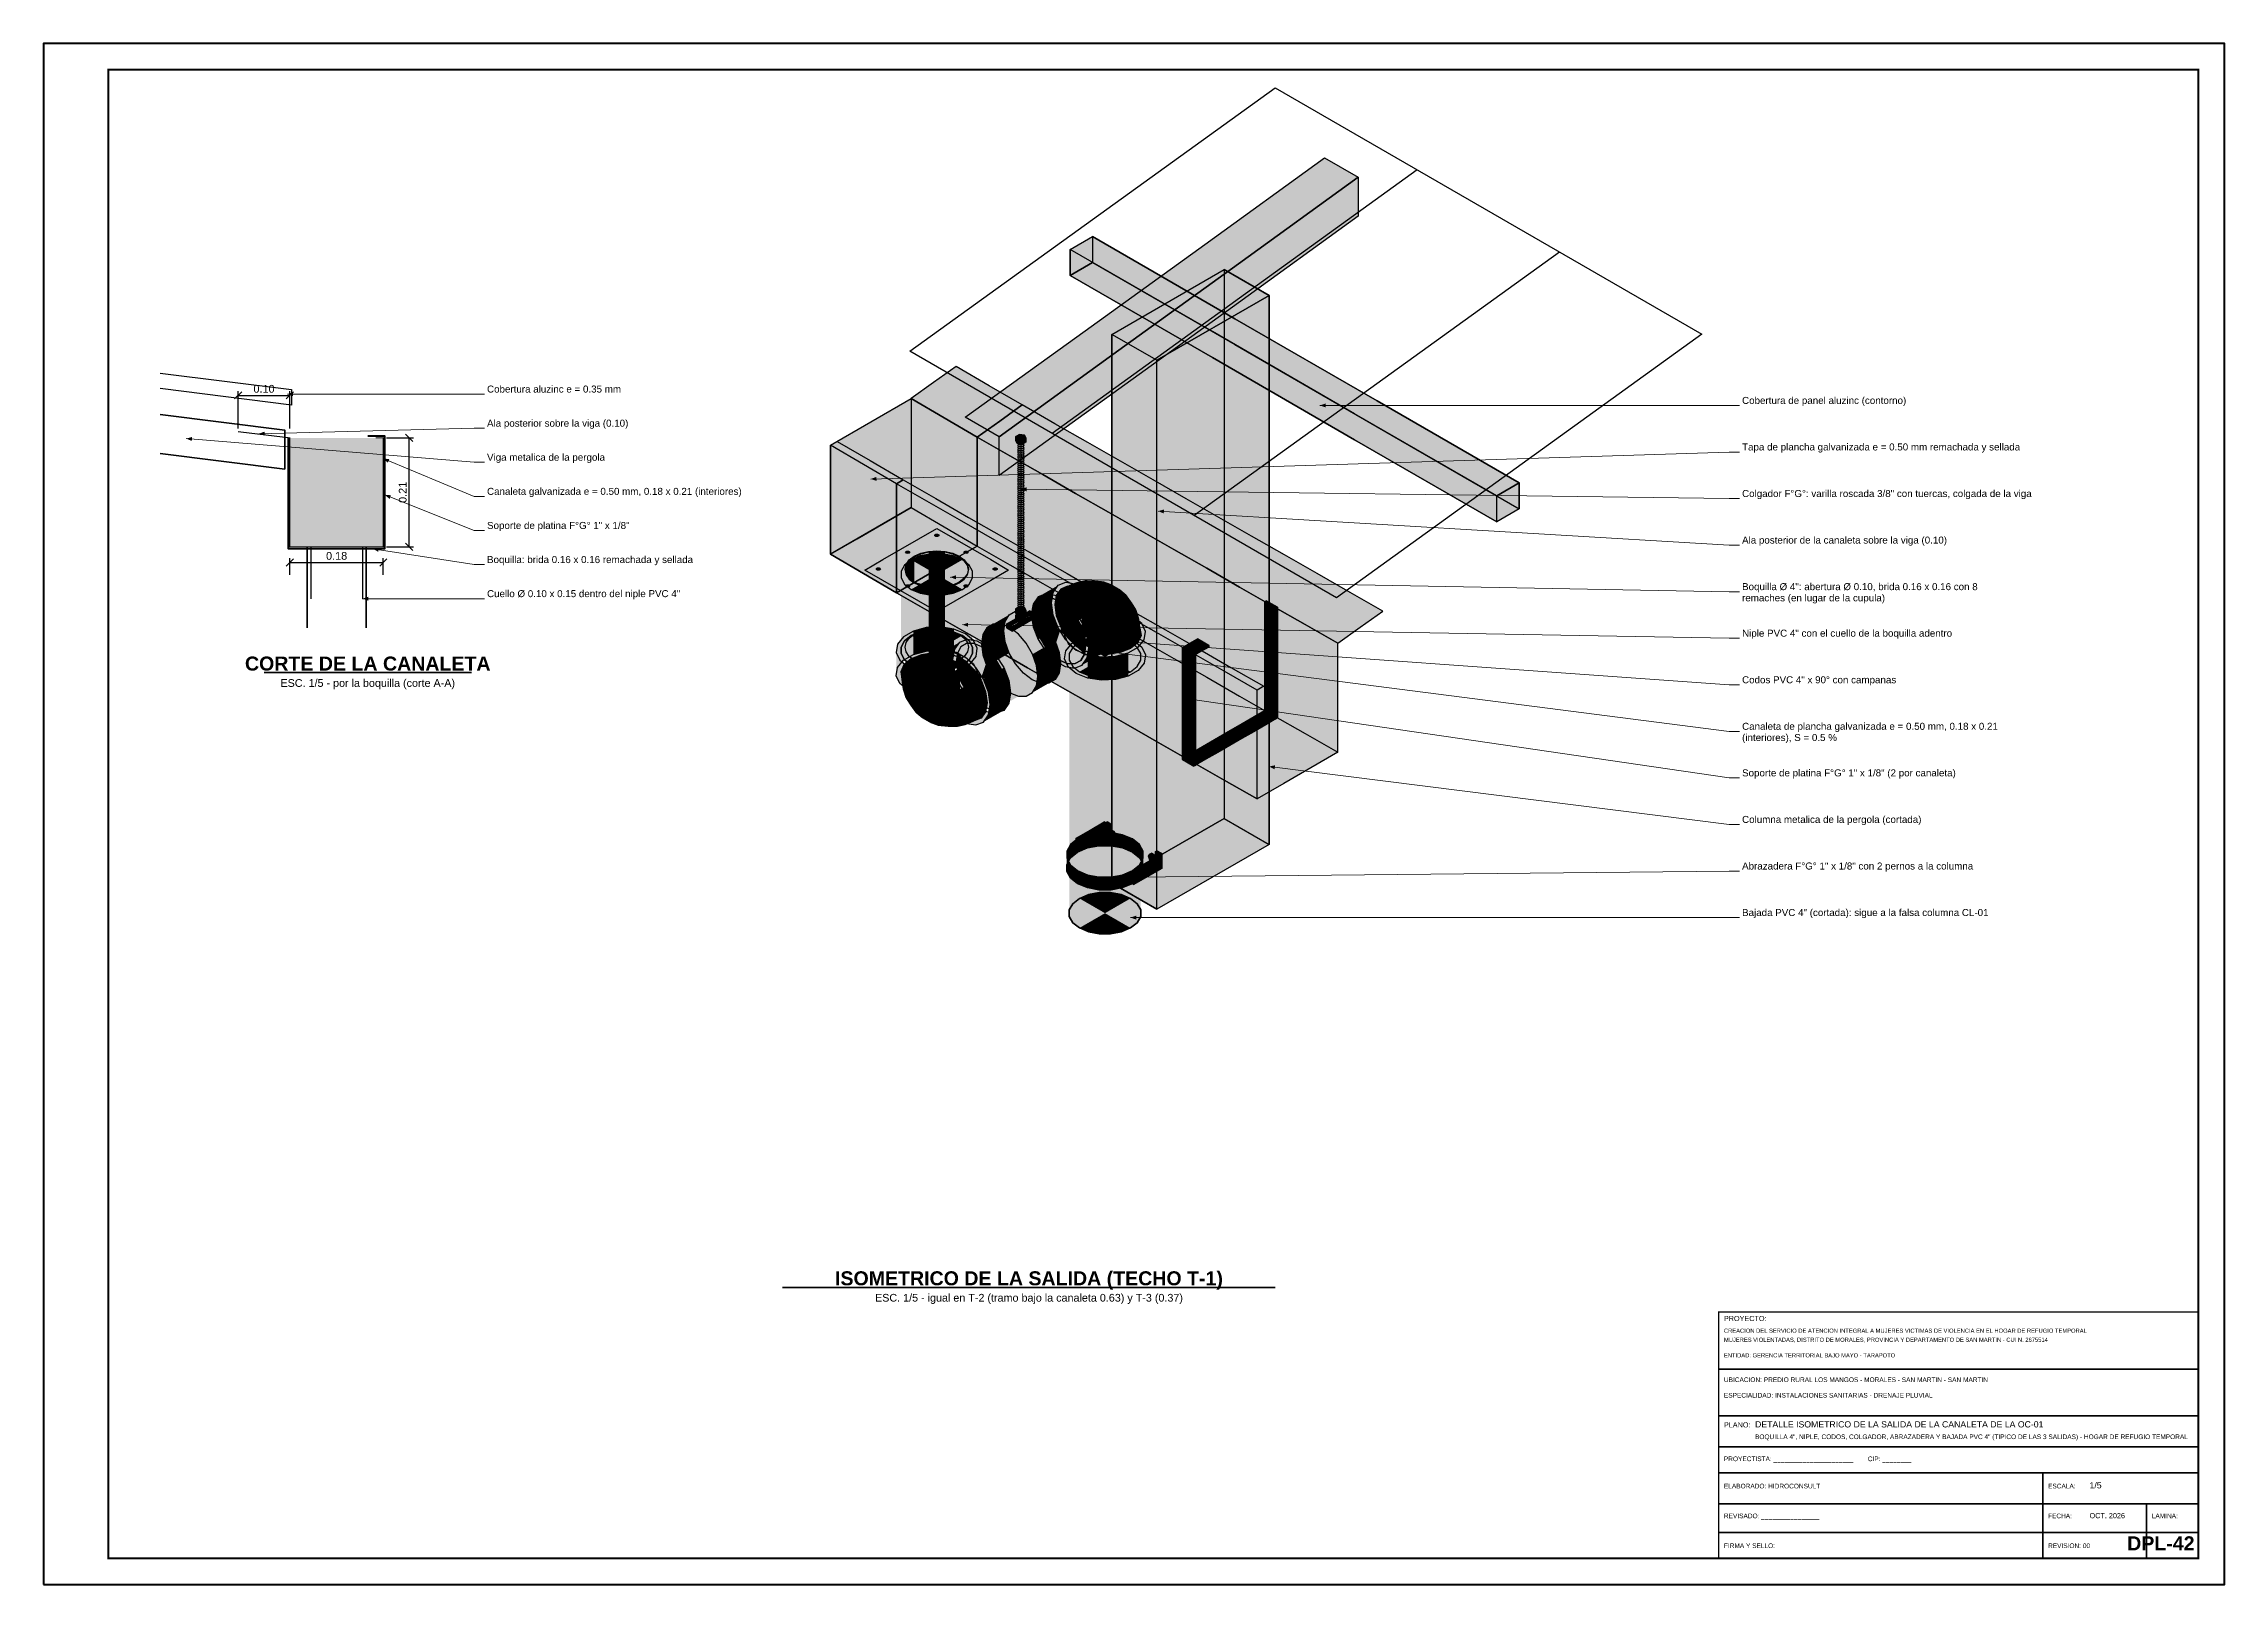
# Model space of a CAD drawing. Header units: metres. Extents: x 0 to 34.2, y 0 to 17.8.
# Drawn here: x 30 to 34.205, y 0 to 2.97 of the extents above; entities that cross this region are included whole.
import ezdxf
from ezdxf.enums import TextEntityAlignment as Align

# ---------------------------------------------------------------- set-up
doc = ezdxf.new("R2010")
doc.units = ezdxf.units.M
doc.header["$LTSCALE"] = 0.25
doc.linetypes.add('HIDDEN', pattern=[0.375, 0.25, -0.125])
for name, color, linetype, lineweight in [('COBERTURA', 8, 'CONTINUOUS', 30), ('COTAS', 94, 'CONTINUOUS', 18), ('ESTRUCTURA-METALICA', 8, 'CONTINUOUS', 35), ('GALV-RELL', 8, 'CONTINUOUS', 13), ('LLAMADAS', 30, 'CONTINUOUS', 18), ('MARCO', 7, 'CONTINUOUS', 50), ('PLANCHA-GALV', 5, 'CONTINUOUS', 40), ('PLATINA', 140, 'CONTINUOUS', 50), ('ROTULO', 7, 'CONTINUOUS', 35), ('TITULOS', 160, 'CONTINUOUS', 35), ('TUBERIA-OCULTA', 3, 'HIDDEN', 25), ('TUBO-PVC', 151, 'CONTINUOUS', 35)]:
    doc.layers.add(name, color=color, linetype=linetype, lineweight=lineweight)
for name, color, linetype in [('ISO-ARISTAS', 8, 'CONTINUOUS'), ('ROTULO-TEXTO', 7, 'CONTINUOUS'), ('TEXTOS', 7, 'CONTINUOUS')]:
    doc.layers.add(name, color=color, linetype=linetype)
doc.layers.add('ISO-CONCRETO-SUP', color=254, linetype='CONTINUOUS', true_color=0xe8e8e8)
doc.styles.get("Standard").update_dxf_attribs({"font": 'arial.ttf'})
doc.styles.add('TITULOS', font='arialbd.ttf')
doc.dimstyles.new('COT-5', dxfattribs={"dimscale": 0.005, "dimtxt": 3, "dimasz": 2.2, "dimexe": 1.6, "dimexo": 1.2, "dimgap": 1, "dimtad": 1, "dimzin": 0, "dimdsep": 46, "dimtxsty": 'Standard', "dimtsz": 1.4, "dimcen": 2.5, "dimclrd": 256, "dimclre": 256, "dimclrt": 7, "dimazin": 3, "dimtfac": 1, "dimtmove": 0, "dimatfit": 3})

msp = doc.modelspace()

# ---------------------------------------------------------------- texts
at = {"layer": 'ROTULO-TEXTO'}
for s, height, p in [('PROYECTO:', 0.01, (33.24, 0.5075)), ('CREACION DEL SERVICIO DE ATENCION INTEGRAL A MUJERES VICTIMAS DE VIOLENCIA EN EL HOGAR DE REFUGIO TEMPORAL', 0.008, (33.24, 0.485)), ('MUJERES VIOLENTADAS, DISTRITO DE MORALES, PROVINCIA Y DEPARTAMENTO DE SAN MARTIN - CUI N. 2675514', 0.008, (33.24, 0.4675)), ('ENTIDAD: GERENCIA TERRITORIAL BAJO MAYO - TARAPOTO', 0.008, (33.24, 0.4375)), ('UBICACION: PREDIO RURAL LOS MANGOS - MORALES - SAN MARTIN - SAN MARTIN', 0.009, (33.24, 0.39)), ('ESPECIALIDAD: INSTALACIONES SANITARIAS - DRENAJE PLUVIAL', 0.009, (33.24, 0.36)), ('PLANO:', 0.01, (33.24, 0.3025)), ('DETALLE ISOMETRICO DE LA SALIDA DE LA CANALETA DE LA OC-01', 0.012, (33.3, 0.3025)), ('BOQUILLA 4", NIPLE, CODOS, COLGADOR, ABRAZADERA Y BAJADA PVC 4" (TIPICO DE LAS 3 SALIDAS) - HOGAR DE REFUGIO TEMPORAL', 0.009, (33.3, 0.28)), ('PROYECTISTA: ______________________        CIP: ________', 0.009, (33.24, 0.2375)), ('ELABORADO: HIDROCONSULT', 0.009, (33.24, 0.185)), ('ESCALA:', 0.009, (33.865, 0.185)), ('1/5', 0.012, (33.945, 0.185)), ('REVISADO: ________________', 0.009, (33.24, 0.1275)), ('FECHA:', 0.009, (33.865, 0.1275)), ('OCT. 2026', 0.01, (33.945, 0.1275)), ('LAMINA:', 0.009, (34.065, 0.1275)), ('FIRMA Y SELLO:', 0.009, (33.24, 0.07)), ('REVISION: 00', 0.009, (33.865, 0.07))]:
    msp.add_text(s, height=height, dxfattribs=at).set_placement(p)
at = {"layer": 'TEXTOS'}
for s, p in [('Cobertura aluzinc e = 0.35 mm', (30.855, 2.2974)), ('Cobertura de panel aluzinc (contorno)', (33.275, 2.2755)), ('Ala posterior sobre la viga (0.10)', (30.855, 2.2316)), ('Tapa de plancha galvanizada e = 0.50 mm remachada y sellada', (33.275, 2.1858)), ('Viga metalica de la pergola', (30.855, 2.1659)), ('Canaleta galvanizada e = 0.50 mm, 0.18 x 0.21 (interiores)', (30.855, 2.1002)), ('Colgador F°G°: varilla roscada 3/8" con tuercas, colgada de la viga', (33.275, 2.096)), ('Soporte de platina F°G° 1" x 1/8"', (30.855, 2.0345)), ('Ala posterior de la canaleta sobre la viga (0.10)', (33.275, 2.0063)), ('Boquilla: brida 0.16 x 0.16 remachada y sellada', (30.855, 1.9687)), ('Cuello Ø 0.10 x 0.15 dentro del niple PVC 4"', (30.855, 1.903)), ('remaches (en lugar de la cupula)', (33.275, 1.8949)), ('Boquilla Ø 4": abertura Ø 0.10, brida 0.16 x 0.16 con 8', (33.275, 1.9165)), ('Niple PVC 4" con el cuello de la boquilla adentro', (33.275, 1.8268)), ('Codos PVC 4" x 90° con campanas', (33.275, 1.737)), ('Canaleta de plancha galvanizada e = 0.50 mm, 0.18 x 0.21', (33.275, 1.6473)), ('(interiores), S = 0.5 %', (33.275, 1.6257)), ('Soporte de platina F°G° 1" x 1/8" (2 por canaleta)', (33.275, 1.5575)), ('Columna metalica de la pergola (cortada)', (33.275, 1.4678)), ('Abrazadera F°G° 1" x 1/8" con 2 pernos a la columna', (33.275, 1.378)), ('Bajada PVC 4" (cortada): sigue a la falsa columna CL-01', (33.275, 1.2883))]:
    msp.add_text(s, height=0.0135, dxfattribs=at).set_placement(p)
for s, p in [('ESC. 1/5 - por la boquilla (corte A-A)', (30.625, 1.7375)), ('ESC. 1/5 - igual en T-2 (tramo bajo la canaleta 0.63) y T-3 (0.37)', (31.9, 0.5525))]:
    msp.add_text(s, height=0.01485, dxfattribs=at).set_placement(p, align=Align.MIDDLE_CENTER)
at = {"layer": 'TITULOS', "style": 'TITULOS'}
for s, p in [('CORTE DE LA CANALETA', (30.625, 1.775)), ('ISOMETRICO DE LA SALIDA (TECHO T-1)', (31.9, 0.59))]:
    msp.add_text(s, height=0.027, dxfattribs=at).set_placement(p, align=Align.MIDDLE_CENTER)
msp.add_text('DPL-42', height=0.027, dxfattribs=at).set_placement((34.1475, 0.0575), align=Align.BOTTOM_RIGHT)

# ---------------------------------------------------------------- dimensions: what is measured, and where the dimension line sits
at = {"layer": 'COTAS'}
for base, p1, p2, text in [((30.375, 2.292), (30.375, 2.222), (30.475, 2.222), '0.10'), ((30.475, 1.97), (30.475, 1.94), (30.655, 1.94), '0.18')]:
    msp.add_linear_dim(base=base, p1=p1, p2=p2, text=text, dimstyle='COT-5', dxfattribs=at).render()
msp.add_linear_dim(base=(30.705, 2), p1=(30.655, 2), p2=(30.655, 2.21), angle=90, text='0.21', dimstyle='COT-5', dxfattribs=at).render()

# ---------------------------------------------------------------- hatches: boundary and pattern name
at = {"layer": 'GALV-RELL', "true_color": 0xe2e7ee}
h = msp.add_hatch(color=7, dxfattribs=at)
h.dxf.hatch_style = 1
h.paths.add_polyline_path([(30.475, 2), (30.655, 2), (30.655, 2.21), (30.475, 2.21)])

# ---------------------------------------------------------------- linework, layer by layer
at = {"layer": 'COBERTURA'}
msp.add_lwpolyline([(30.225, 2.335), (30.478, 2.3034), (30.478, 2.2734), (30.225, 2.305)], dxfattribs=at)
at = {"layer": 'ESTRUCTURA-METALICA'}
msp.add_lwpolyline([(30.225, 2.255), (30.465, 2.225), (30.465, 2.15), (30.225, 2.18)], dxfattribs=at)
at = {"layer": 'ISO-ARISTAS', "color": 250}
for p, q in [((31.6703, 2.3769), (32.3744, 2.885)), ((32.3744, 2.885), (33.1971, 2.41)), ((32.2391, 2.5831), (32.4701, 2.7498)), ((32.4701, 2.7498), (32.535, 2.7123)), ((32.6486, 2.7267), (31.9445, 2.2185)), ((32.3041, 2.5456), (32.535, 2.7123)), ((32.535, 2.7123), (32.3041, 2.5456)), ((32.535, 2.7123), (32.535, 2.6373)), ((32.535, 2.6373), (32.3041, 2.4706)), ((31.9795, 2.5731), (32.0228, 2.5981)), ((31.9795, 2.5731), (32.0228, 2.5981)), ((31.9795, 2.5231), (31.9795, 2.5731)), ((32.2537, 2.4148), (31.9795, 2.5731)), ((32.2537, 2.4148), (31.9795, 2.5731)), ((31.9795, 2.5731), (31.9795, 2.5231)), ((32.0082, 2.4164), (32.2391, 2.5831)), ((32.0228, 2.5981), (32.0228, 2.5481)), ((32.297, 2.4398), (32.0228, 2.5981)), ((32.0228, 2.5981), (32.0228, 2.5481)), ((32.0228, 2.5981), (32.297, 2.4398)), ((32.9228, 2.5683), (32.2188, 2.0602)), ((32.0228, 2.5481), (31.9795, 2.5231)), ((31.9795, 2.5231), (32.0228, 2.5481)), ((32.2537, 2.3648), (31.9795, 2.5231)), ((31.9795, 2.5231), (32.2537, 2.3648)), ((32.0228, 2.5481), (32.297, 2.3898)), ((32.0228, 2.5481), (32.297, 2.3898)), ((32.06, 2.4096), (32.2765, 2.5346)), ((32.06, 2.4096), (32.2765, 2.5346)), ((32.0731, 2.3789), (32.3041, 2.5456)), ((32.3041, 2.5456), (32.0731, 2.3789)), ((32.3631, 2.4846), (32.2765, 2.5346)), ((32.2765, 2.5346), (32.2765, 2.1819)), ((32.2765, 2.5346), (32.2765, 2.1819)), ((32.2765, 2.5346), (32.3631, 2.4846)), ((32.1466, 2.3596), (32.3631, 2.4846)), ((32.3631, 2.4846), (32.1466, 2.3596)), ((32.3631, 2.1319), (32.3631, 2.4846)), ((32.3631, 2.4846), (32.3631, 2.1319)), ((32.3041, 2.4706), (32.0731, 2.3039)), ((32.5712, 2.2815), (32.297, 2.4398)), ((32.297, 2.4398), (32.5712, 2.2815)), ((31.7772, 2.2498), (32.0082, 2.4164)), ((32.06, 2.0569), (32.06, 2.4096)), ((32.1466, 2.3596), (32.06, 2.4096)), ((32.06, 2.4096), (32.06, 2.0569)), ((32.1466, 2.3596), (32.06, 2.4096)), ((32.5279, 2.2565), (32.2537, 2.4148)), ((32.5279, 2.2565), (32.2537, 2.4148)), ((33.1971, 2.41), (32.493, 1.9019)), ((32.493, 1.9019), (31.6703, 2.3769)), ((32.0731, 2.3789), (31.8422, 2.2123)), ((31.8422, 2.2123), (32.0731, 2.3789)), ((32.1466, 2.0069), (32.1466, 2.3596)), ((32.1466, 2.0069), (32.1466, 2.3596)), ((32.5279, 2.2065), (32.2537, 2.3648)), ((32.2537, 2.3648), (32.5279, 2.2065)), ((32.297, 2.3898), (32.5712, 2.2315)), ((32.297, 2.3898), (32.5712, 2.2315)), ((31.7162, 2.3167), (31.6729, 2.2857)), ((31.7595, 2.3477), (31.7162, 2.3167)), ((31.8231, 2.3106), (31.7595, 2.3477)), ((31.517, 2.1957), (31.6729, 2.2857)), ((31.7365, 2.2486), (31.6729, 2.2857)), ((31.6729, 2.2857), (31.6729, 2.2157)), ((31.6729, 2.2857), (31.7365, 2.2486)), ((31.6729, 2.2857), (31.6729, 2.0757)), ((31.8868, 2.2735), (31.8231, 2.3106)), ((32.0731, 2.3039), (31.8422, 2.1373)), ((31.8435, 2.2425), (31.8868, 2.2735)), ((31.8868, 2.2735), (31.8435, 2.2425)), ((31.95, 2.2374), (31.8868, 2.2735)), ((32.8455, 2.1231), (32.5712, 2.2815)), ((32.5712, 2.2815), (32.8455, 2.1231)), ((31.8002, 2.2115), (31.7365, 2.2486)), ((31.7365, 2.2486), (31.8002, 2.2115)), ((31.8422, 2.2123), (31.7772, 2.2498)), ((31.8002, 2.2115), (31.8435, 2.2425)), ((31.8435, 2.2425), (31.8002, 2.2115)), ((32.0132, 2.2012), (31.95, 2.2374)), ((32.8022, 2.0981), (32.5279, 2.2565)), ((32.8022, 2.0981), (32.5279, 2.2565)), ((32.5712, 2.2315), (32.8455, 2.0731)), ((32.5712, 2.2315), (32.8455, 2.0731)), ((31.517, 2.1957), (31.53, 2.2032)), ((31.517, 1.9857), (31.517, 2.1957)), ((31.5806, 2.1586), (31.517, 2.1957)), ((31.517, 2.1957), (31.517, 2.1257)), ((31.5806, 2.1586), (31.517, 2.1957)), ((31.53, 2.2032), (31.5936, 2.1661)), ((31.6729, 2.2157), (31.6729, 2.1457)), ((31.8002, 2.1415), (31.8002, 2.2115)), ((31.8634, 2.1754), (31.8002, 2.2115)), ((31.8002, 2.2115), (31.8002, 2.1415)), ((31.8002, 2.2115), (31.8634, 2.1754)), ((31.8422, 2.1373), (31.8422, 2.2123)), ((31.8818, 2.2167), (31.8746, 2.2125)), ((31.8746, 2.2125), (31.8818, 2.2167)), ((31.8746, 2.2125), (31.8746, 2.2045)), ((31.8746, 2.2045), (31.8746, 2.2125)), ((31.8746, 2.2125), (31.8773, 2.2069)), ((31.8773, 2.2069), (31.8746, 2.2125)), ((31.8746, 2.2045), (31.8818, 2.2087)), ((31.8746, 2.2045), (31.8818, 2.2087)), ((31.8773, 2.1989), (31.8746, 2.2045)), ((31.8773, 2.1989), (31.8746, 2.2045)), ((31.8773, 2.2069), (31.8773, 2.1989)), ((31.887, 2.2054), (31.8773, 2.2069)), ((31.8773, 2.1989), (31.8773, 2.2069)), ((31.8773, 2.2069), (31.887, 2.2054)), ((31.887, 2.1974), (31.8773, 2.1989)), ((31.887, 2.1974), (31.8773, 2.1989)), ((31.8802, 2.2134), (31.8785, 2.211)), ((31.8785, 2.211), (31.8802, 2.2134)), ((31.8785, 2.211), (31.8802, 2.2086)), ((31.8802, 2.2086), (31.8785, 2.211)), ((31.8785, 2.2071), (31.8802, 2.2095)), ((31.8802, 2.2047), (31.8785, 2.2071)), ((31.8785, 2.2031), (31.8802, 2.2055)), ((31.8802, 2.2007), (31.8785, 2.2031)), ((31.8785, 2.1991), (31.8802, 2.2015)), ((31.8802, 2.1967), (31.8785, 2.1991)), ((31.8785, 2.1951), (31.8802, 2.1975)), ((31.8802, 2.1927), (31.8785, 2.1951)), ((31.8785, 2.1911), (31.8802, 2.1935)), ((31.8802, 2.1887), (31.8785, 2.1911)), ((31.8785, 2.1871), (31.8802, 2.1895)), ((31.8802, 2.1847), (31.8785, 2.1871)), ((31.8844, 2.2144), (31.8802, 2.2134)), ((31.8802, 2.2134), (31.8844, 2.2144)), ((31.8802, 2.2095), (31.8844, 2.2105)), ((31.8802, 2.2086), (31.8844, 2.2076)), ((31.8844, 2.2076), (31.8802, 2.2086)), ((31.8802, 2.2055), (31.8844, 2.2065)), ((31.8844, 2.2037), (31.8802, 2.2047)), ((31.8802, 2.2015), (31.8844, 2.2025)), ((31.8844, 2.1997), (31.8802, 2.2007)), ((31.8802, 2.1975), (31.8844, 2.1985)), ((31.8844, 2.1957), (31.8802, 2.1967)), ((31.8802, 2.1935), (31.8844, 2.1945)), ((31.8844, 2.1917), (31.8802, 2.1927)), ((31.8802, 2.1895), (31.8844, 2.1905)), ((31.8844, 2.1877), (31.8802, 2.1887)), ((31.8916, 2.2152), (31.8818, 2.2167)), ((31.8818, 2.2167), (31.8818, 2.2087)), ((31.8818, 2.2087), (31.8818, 2.2167)), ((31.8818, 2.2167), (31.8916, 2.2152)), ((31.8818, 2.2087), (31.8916, 2.2072)), ((31.8818, 2.2087), (31.8916, 2.2072)), ((31.8886, 2.2134), (31.8844, 2.2144)), ((31.8844, 2.2144), (31.8886, 2.2134)), ((31.8844, 2.2105), (31.8886, 2.2095)), ((31.8844, 2.2076), (31.8886, 2.2086)), ((31.8886, 2.2086), (31.8844, 2.2076)), ((31.8844, 2.2065), (31.8886, 2.2055)), ((31.8886, 2.2047), (31.8844, 2.2037)), ((31.8844, 2.2025), (31.8886, 2.2015)), ((31.8886, 2.2007), (31.8844, 2.1997)), ((31.8844, 2.1985), (31.8886, 2.1975)), ((31.8886, 2.1967), (31.8844, 2.1957)), ((31.8844, 2.1945), (31.8886, 2.1935)), ((31.8886, 2.1927), (31.8844, 2.1917)), ((31.8844, 2.1905), (31.8886, 2.1895)), ((31.8886, 2.1887), (31.8844, 2.1877)), ((31.8942, 2.2095), (31.887, 2.2054)), ((31.887, 2.2054), (31.8942, 2.2095)), ((31.887, 2.1974), (31.887, 2.2054)), ((31.887, 2.2054), (31.887, 2.1974)), ((31.8942, 2.2015), (31.887, 2.1974)), ((31.8942, 2.2015), (31.887, 2.1974)), ((31.8903, 2.211), (31.8886, 2.2134)), ((31.8886, 2.2134), (31.8903, 2.211)), ((31.8886, 2.2086), (31.8903, 2.211)), ((31.8903, 2.211), (31.8886, 2.2086)), ((31.8886, 2.2095), (31.8903, 2.2071)), ((31.8903, 2.2071), (31.8886, 2.2047)), ((31.8886, 2.2055), (31.8903, 2.2031)), ((31.8903, 2.2031), (31.8886, 2.2007)), ((31.8886, 2.2015), (31.8903, 2.1991)), ((31.8903, 2.1991), (31.8886, 2.1967)), ((31.8886, 2.1975), (31.8903, 2.1951)), ((31.8903, 2.1951), (31.8886, 2.1927)), ((31.8886, 2.1935), (31.8903, 2.1911)), ((31.8903, 2.1911), (31.8886, 2.1887)), ((31.8886, 2.1895), (31.8903, 2.1871)), ((31.8903, 2.1871), (31.8886, 2.1847)), ((31.8916, 2.2072), (31.8916, 2.2152)), ((31.8942, 2.2095), (31.8916, 2.2152)), ((31.8916, 2.2152), (31.8916, 2.2072)), ((31.8916, 2.2152), (31.8942, 2.2095)), ((31.8916, 2.2072), (31.8942, 2.2015)), ((31.8916, 2.2072), (31.8942, 2.2015)), ((31.8942, 2.2015), (31.8942, 2.2095)), ((31.8942, 2.2095), (31.8942, 2.2015)), ((32.0764, 2.1651), (32.0132, 2.2012)), ((32.8022, 2.0481), (32.5279, 2.2065)), ((32.5279, 2.2065), (32.8022, 2.0481)), ((31.6443, 2.1215), (31.5806, 2.1586)), ((31.6443, 2.1215), (31.5806, 2.1586)), ((31.5936, 2.1661), (31.6573, 2.129)), ((31.6729, 2.1457), (31.6729, 2.0757)), ((31.9266, 2.1392), (31.8634, 2.1754)), ((31.8634, 2.1754), (31.9266, 2.1392)), ((31.8785, 2.1831), (31.8802, 2.1855)), ((31.8802, 2.1807), (31.8785, 2.1831)), ((31.8785, 2.1791), (31.8802, 2.1815)), ((31.8802, 2.1767), (31.8785, 2.1791)), ((31.8785, 2.1751), (31.8802, 2.1775)), ((31.8802, 2.1727), (31.8785, 2.1751)), ((31.8785, 2.1711), (31.8802, 2.1735)), ((31.8802, 2.1687), (31.8785, 2.1711)), ((31.8785, 2.1671), (31.8802, 2.1695)), ((31.8802, 2.1647), (31.8785, 2.1671)), ((31.8785, 2.1631), (31.8802, 2.1655)), ((31.8802, 2.1607), (31.8785, 2.1631)), ((31.8785, 2.1591), (31.8802, 2.1615)), ((31.8802, 2.1567), (31.8785, 2.1591)), ((31.8785, 2.1551), (31.8802, 2.1575)), ((31.8802, 2.1527), (31.8785, 2.1551)), ((31.8785, 2.1511), (31.8802, 2.1535)), ((31.8802, 2.1487), (31.8785, 2.1511)), ((31.8785, 2.1471), (31.8802, 2.1495)), ((31.8802, 2.1447), (31.8785, 2.1471)), ((31.8785, 2.1431), (31.8802, 2.1455)), ((31.8802, 2.1855), (31.8844, 2.1865)), ((31.8844, 2.1837), (31.8802, 2.1847)), ((31.8802, 2.1815), (31.8844, 2.1825)), ((31.8844, 2.1797), (31.8802, 2.1807)), ((31.8802, 2.1775), (31.8844, 2.1785)), ((31.8844, 2.1757), (31.8802, 2.1767)), ((31.8802, 2.1735), (31.8844, 2.1745)), ((31.8844, 2.1717), (31.8802, 2.1727)), ((31.8802, 2.1695), (31.8844, 2.1705)), ((31.8844, 2.1677), (31.8802, 2.1687)), ((31.8802, 2.1655), (31.8844, 2.1665)), ((31.8844, 2.1637), (31.8802, 2.1647)), ((31.8802, 2.1615), (31.8844, 2.1625)), ((31.8844, 2.1597), (31.8802, 2.1607)), ((31.8802, 2.1575), (31.8844, 2.1585)), ((31.8844, 2.1557), (31.8802, 2.1567)), ((31.8802, 2.1535), (31.8844, 2.1545)), ((31.8844, 2.1517), (31.8802, 2.1527)), ((31.8802, 2.1495), (31.8844, 2.1505)), ((31.8844, 2.1477), (31.8802, 2.1487)), ((31.8802, 2.1455), (31.8844, 2.1465)), ((31.8844, 2.1437), (31.8802, 2.1447)), ((31.8844, 2.1865), (31.8886, 2.1855)), ((31.8886, 2.1847), (31.8844, 2.1837)), ((31.8844, 2.1825), (31.8886, 2.1815)), ((31.8886, 2.1807), (31.8844, 2.1797)), ((31.8844, 2.1785), (31.8886, 2.1775)), ((31.8886, 2.1767), (31.8844, 2.1757)), ((31.8844, 2.1745), (31.8886, 2.1735)), ((31.8886, 2.1727), (31.8844, 2.1717)), ((31.8844, 2.1705), (31.8886, 2.1695)), ((31.8886, 2.1687), (31.8844, 2.1677)), ((31.8844, 2.1665), (31.8886, 2.1655)), ((31.8886, 2.1647), (31.8844, 2.1637)), ((31.8844, 2.1625), (31.8886, 2.1615)), ((31.8886, 2.1607), (31.8844, 2.1597)), ((31.8844, 2.1585), (31.8886, 2.1575)), ((31.8886, 2.1567), (31.8844, 2.1557)), ((31.8844, 2.1545), (31.8886, 2.1535)), ((31.8886, 2.1527), (31.8844, 2.1517)), ((31.8844, 2.1505), (31.8886, 2.1495)), ((31.8886, 2.1487), (31.8844, 2.1477)), ((31.8844, 2.1465), (31.8886, 2.1455)), ((31.8886, 2.1447), (31.8844, 2.1437)), ((31.8886, 2.1855), (31.8903, 2.1831)), ((31.8903, 2.1831), (31.8886, 2.1807)), ((31.8886, 2.1815), (31.8903, 2.1791)), ((31.8903, 2.1791), (31.8886, 2.1767)), ((31.8886, 2.1775), (31.8903, 2.1751)), ((31.8903, 2.1751), (31.8886, 2.1727)), ((31.8886, 2.1735), (31.8903, 2.1711)), ((31.8903, 2.1711), (31.8886, 2.1687)), ((31.8886, 2.1695), (31.8903, 2.1671)), ((31.8903, 2.1671), (31.8886, 2.1647)), ((31.8886, 2.1655), (31.8903, 2.1631)), ((31.8903, 2.1631), (31.8886, 2.1607)), ((31.8886, 2.1615), (31.8903, 2.1591)), ((31.8903, 2.1591), (31.8886, 2.1567)), ((31.8886, 2.1575), (31.8903, 2.1551)), ((31.8903, 2.1551), (31.8886, 2.1527)), ((31.8886, 2.1535), (31.8903, 2.1511)), ((31.8903, 2.1511), (31.8886, 2.1487)), ((31.8886, 2.1495), (31.8903, 2.1471)), ((31.8903, 2.1471), (31.8886, 2.1447)), ((31.8886, 2.1455), (31.8903, 2.1431)), ((32.1397, 2.129), (32.0764, 2.1651)), ((32.2765, 2.1819), (32.2765, 1.8292)), ((32.2765, 2.1819), (32.2765, 1.8292)), ((31.517, 2.1257), (31.517, 2.0557)), ((31.6573, 2.129), (31.6443, 2.1215)), ((31.6443, 2.1215), (31.6573, 2.129)), ((31.6443, 2.0515), (31.6443, 2.1215)), ((31.7075, 2.0854), (31.6443, 2.1215)), ((31.6443, 2.1215), (31.6443, 2.0515)), ((31.7075, 2.0854), (31.6443, 2.1215)), ((31.6573, 2.129), (31.7205, 2.0929)), ((31.8002, 2.0715), (31.8002, 2.1415)), ((31.8002, 2.1415), (31.8002, 2.0715)), ((31.8802, 2.1407), (31.8785, 2.1431)), ((31.8785, 2.1391), (31.8802, 2.1415)), ((31.8802, 2.1367), (31.8785, 2.1391)), ((31.8785, 2.1351), (31.8802, 2.1375)), ((31.8802, 2.1327), (31.8785, 2.1351)), ((31.8785, 2.1311), (31.8802, 2.1335)), ((31.8802, 2.1287), (31.8785, 2.1311)), ((31.8785, 2.1271), (31.8802, 2.1295)), ((31.8802, 2.1247), (31.8785, 2.1271)), ((31.8785, 2.1231), (31.8802, 2.1255)), ((31.8802, 2.1207), (31.8785, 2.1231)), ((31.8785, 2.1191), (31.8802, 2.1215)), ((31.8802, 2.1167), (31.8785, 2.1191)), ((31.8785, 2.1151), (31.8802, 2.1175)), ((31.8802, 2.1127), (31.8785, 2.1151)), ((31.8785, 2.1111), (31.8802, 2.1135)), ((31.8802, 2.1087), (31.8785, 2.1111)), ((31.8785, 2.1071), (31.8802, 2.1095)), ((31.8802, 2.1047), (31.8785, 2.1071)), ((31.8785, 2.1031), (31.8802, 2.1055)), ((31.8802, 2.1007), (31.8785, 2.1031)), ((31.8802, 2.1415), (31.8844, 2.1425)), ((31.8844, 2.1397), (31.8802, 2.1407)), ((31.8802, 2.1375), (31.8844, 2.1385)), ((31.8844, 2.1357), (31.8802, 2.1367)), ((31.8802, 2.1335), (31.8844, 2.1345)), ((31.8844, 2.1317), (31.8802, 2.1327)), ((31.8802, 2.1295), (31.8844, 2.1305)), ((31.8844, 2.1277), (31.8802, 2.1287)), ((31.8802, 2.1255), (31.8844, 2.1265)), ((31.8844, 2.1237), (31.8802, 2.1247)), ((31.8802, 2.1215), (31.8844, 2.1225)), ((31.8844, 2.1197), (31.8802, 2.1207)), ((31.8802, 2.1175), (31.8844, 2.1185)), ((31.8844, 2.1157), (31.8802, 2.1167)), ((31.8802, 2.1135), (31.8844, 2.1145)), ((31.8844, 2.1117), (31.8802, 2.1127)), ((31.8802, 2.1095), (31.8844, 2.1105)), ((31.8844, 2.1077), (31.8802, 2.1087)), ((31.8802, 2.1055), (31.8844, 2.1065)), ((31.8844, 2.1037), (31.8802, 2.1047)), ((31.8802, 2.1015), (31.8844, 2.1025)), ((31.8844, 2.1425), (31.8886, 2.1415)), ((31.8886, 2.1407), (31.8844, 2.1397)), ((31.8844, 2.1385), (31.8886, 2.1375)), ((31.8886, 2.1367), (31.8844, 2.1357)), ((31.8844, 2.1345), (31.8886, 2.1335)), ((31.8886, 2.1327), (31.8844, 2.1317)), ((31.8844, 2.1305), (31.8886, 2.1295)), ((31.8886, 2.1287), (31.8844, 2.1277)), ((31.8844, 2.1265), (31.8886, 2.1255)), ((31.8886, 2.1247), (31.8844, 2.1237)), ((31.8844, 2.1225), (31.8886, 2.1215)), ((31.8886, 2.1207), (31.8844, 2.1197)), ((31.8844, 2.1185), (31.8886, 2.1175)), ((31.8886, 2.1167), (31.8844, 2.1157)), ((31.8844, 2.1145), (31.8886, 2.1135)), ((31.8886, 2.1127), (31.8844, 2.1117)), ((31.8844, 2.1105), (31.8886, 2.1095)), ((31.8886, 2.1087), (31.8844, 2.1077)), ((31.8844, 2.1065), (31.8886, 2.1055)), ((31.8886, 2.1047), (31.8844, 2.1037)), ((31.8844, 2.1025), (31.8886, 2.1015)), ((31.8903, 2.1431), (31.8886, 2.1407)), ((31.8886, 2.1415), (31.8903, 2.1391)), ((31.8903, 2.1391), (31.8886, 2.1367)), ((31.8886, 2.1375), (31.8903, 2.1351)), ((31.8903, 2.1351), (31.8886, 2.1327)), ((31.8886, 2.1335), (31.8903, 2.1311)), ((31.8903, 2.1311), (31.8886, 2.1287)), ((31.8886, 2.1295), (31.8903, 2.1271)), ((31.8903, 2.1271), (31.8886, 2.1247)), ((31.8886, 2.1255), (31.8903, 2.1231)), ((31.8903, 2.1231), (31.8886, 2.1207)), ((31.8886, 2.1215), (31.8903, 2.1191)), ((31.8903, 2.1191), (31.8886, 2.1167)), ((31.8886, 2.1175), (31.8903, 2.1151)), ((31.8903, 2.1151), (31.8886, 2.1127)), ((31.8886, 2.1135), (31.8903, 2.1111)), ((31.8903, 2.1111), (31.8886, 2.1087)), ((31.8886, 2.1095), (31.8903, 2.1071)), ((31.8903, 2.1071), (31.8886, 2.1047)), ((31.8886, 2.1055), (31.8903, 2.1031)), ((31.8903, 2.1031), (31.8886, 2.1007)), ((31.9898, 2.1031), (31.9266, 2.1392)), ((31.9266, 2.1392), (31.9898, 2.1031)), ((32.0531, 2.067), (31.9898, 2.1031)), ((31.9898, 2.1031), (32.0531, 2.067)), ((32.2029, 2.0928), (32.1397, 2.129)), ((32.3631, 1.7792), (32.3631, 2.1319)), ((32.3631, 2.1319), (32.3631, 1.7792)), ((32.8455, 2.1231), (32.8022, 2.0981)), ((32.8022, 2.0981), (32.8455, 2.1231)), ((32.8455, 2.0731), (32.8455, 2.1231)), ((32.8455, 2.1231), (32.8455, 2.0731)), ((31.6729, 2.0757), (31.517, 1.9857)), ((31.6209, 2.0457), (31.6729, 2.0757)), ((31.6729, 2.0757), (31.7365, 2.0386)), ((31.6729, 2.0757), (31.7365, 2.0386)), ((31.7707, 2.0492), (31.7075, 2.0854)), ((31.7707, 2.0492), (31.7075, 2.0854)), ((31.7205, 2.0929), (31.7837, 2.0567)), ((31.8002, 2.0015), (31.8002, 2.0715)), ((31.8002, 2.0715), (31.8002, 2.0015)), ((31.8785, 2.0991), (31.8802, 2.1015)), ((31.8802, 2.0967), (31.8785, 2.0991)), ((31.8785, 2.0951), (31.8802, 2.0975)), ((31.8802, 2.0927), (31.8785, 2.0951)), ((31.8785, 2.0911), (31.8802, 2.0935)), ((31.8802, 2.0887), (31.8785, 2.0911)), ((31.8785, 2.0871), (31.8802, 2.0895)), ((31.8802, 2.0847), (31.8785, 2.0871)), ((31.8785, 2.0831), (31.8802, 2.0855)), ((31.8802, 2.0807), (31.8785, 2.0831)), ((31.8785, 2.0791), (31.8802, 2.0815)), ((31.8802, 2.0767), (31.8785, 2.0791)), ((31.8785, 2.0751), (31.8802, 2.0775)), ((31.8802, 2.0727), (31.8785, 2.0751)), ((31.8785, 2.0711), (31.8802, 2.0735)), ((31.8802, 2.0687), (31.8785, 2.0711)), ((31.8785, 2.0671), (31.8802, 2.0695)), ((31.8802, 2.0647), (31.8785, 2.0671)), ((31.8785, 2.0631), (31.8802, 2.0655)), ((31.8802, 2.0607), (31.8785, 2.0631)), ((31.8785, 2.0591), (31.8802, 2.0615)), ((31.8844, 2.0997), (31.8802, 2.1007)), ((31.8802, 2.0975), (31.8844, 2.0985)), ((31.8844, 2.0957), (31.8802, 2.0967)), ((31.8802, 2.0935), (31.8844, 2.0945)), ((31.8844, 2.0917), (31.8802, 2.0927)), ((31.8802, 2.0895), (31.8844, 2.0905)), ((31.8844, 2.0877), (31.8802, 2.0887)), ((31.8802, 2.0855), (31.8844, 2.0865)), ((31.8844, 2.0837), (31.8802, 2.0847)), ((31.8802, 2.0815), (31.8844, 2.0825)), ((31.8844, 2.0797), (31.8802, 2.0807)), ((31.8802, 2.0775), (31.8844, 2.0785)), ((31.8844, 2.0757), (31.8802, 2.0767)), ((31.8802, 2.0735), (31.8844, 2.0745)), ((31.8844, 2.0717), (31.8802, 2.0727)), ((31.8802, 2.0695), (31.8844, 2.0705)), ((31.8844, 2.0677), (31.8802, 2.0687)), ((31.8802, 2.0655), (31.8844, 2.0665)), ((31.8844, 2.0637), (31.8802, 2.0647)), ((31.8802, 2.0615), (31.8844, 2.0625)), ((31.8844, 2.0597), (31.8802, 2.0607)), ((31.8886, 2.1007), (31.8844, 2.0997)), ((31.8844, 2.0985), (31.8886, 2.0975)), ((31.8886, 2.0967), (31.8844, 2.0957)), ((31.8844, 2.0945), (31.8886, 2.0935)), ((31.8886, 2.0927), (31.8844, 2.0917)), ((31.8844, 2.0905), (31.8886, 2.0895)), ((31.8886, 2.0887), (31.8844, 2.0877)), ((31.8844, 2.0865), (31.8886, 2.0855)), ((31.8886, 2.0847), (31.8844, 2.0837)), ((31.8844, 2.0825), (31.8886, 2.0815)), ((31.8886, 2.0807), (31.8844, 2.0797)), ((31.8844, 2.0785), (31.8886, 2.0775)), ((31.8886, 2.0767), (31.8844, 2.0757)), ((31.8844, 2.0745), (31.8886, 2.0735)), ((31.8886, 2.0727), (31.8844, 2.0717)), ((31.8844, 2.0705), (31.8886, 2.0695)), ((31.8886, 2.0687), (31.8844, 2.0677)), ((31.8844, 2.0665), (31.8886, 2.0655)), ((31.8886, 2.0647), (31.8844, 2.0637)), ((31.8844, 2.0625), (31.8886, 2.0615)), ((31.8886, 2.0607), (31.8844, 2.0597)), ((31.8886, 2.1015), (31.8903, 2.0991)), ((31.8903, 2.0991), (31.8886, 2.0967)), ((31.8886, 2.0975), (31.8903, 2.0951)), ((31.8903, 2.0951), (31.8886, 2.0927)), ((31.8886, 2.0935), (31.8903, 2.0911)), ((31.8903, 2.0911), (31.8886, 2.0887)), ((31.8886, 2.0895), (31.8903, 2.0871)), ((31.8903, 2.0871), (31.8886, 2.0847)), ((31.8886, 2.0855), (31.8903, 2.0831)), ((31.8903, 2.0831), (31.8886, 2.0807)), ((31.8886, 2.0815), (31.8903, 2.0791)), ((31.8903, 2.0791), (31.8886, 2.0767)), ((31.8886, 2.0775), (31.8903, 2.0751)), ((31.8903, 2.0751), (31.8886, 2.0727)), ((31.8886, 2.0735), (31.8903, 2.0711)), ((31.8903, 2.0711), (31.8886, 2.0687)), ((31.8886, 2.0695), (31.8903, 2.0671)), ((31.8903, 2.0671), (31.8886, 2.0647)), ((31.8886, 2.0655), (31.8903, 2.0631)), ((31.8903, 2.0631), (31.8886, 2.0607)), ((31.8886, 2.0615), (31.8903, 2.0591)), ((32.1163, 2.0308), (32.0531, 2.067)), ((32.0531, 2.067), (32.1163, 2.0308)), ((32.2661, 2.0567), (32.2029, 2.0928)), ((32.8022, 2.0481), (32.8022, 2.0981)), ((32.8022, 2.0481), (32.8022, 2.0981)), ((32.8455, 2.0731), (32.8022, 2.0481)), ((32.8455, 2.0731), (32.8022, 2.0481)), ((31.517, 2.0557), (31.517, 1.9857)), ((31.569, 2.0157), (31.6209, 2.0457)), ((31.6443, 1.9815), (31.6443, 2.0515)), ((31.6443, 2.0515), (31.6443, 1.9815)), ((31.6876, 2.0153), (31.7222, 2.0353)), ((31.7183, 2.0221), (31.7186, 2.023)), ((31.7186, 2.0212), (31.7183, 2.0221)), ((31.7186, 2.023), (31.7195, 2.0237)), ((31.7195, 2.0205), (31.7186, 2.0212)), ((31.7195, 2.0237), (31.7207, 2.0242)), ((31.7207, 2.02), (31.7195, 2.0205)), ((31.7207, 2.0242), (31.7222, 2.0244)), ((31.7222, 2.0198), (31.7207, 2.02)), ((31.7222, 2.0353), (31.7569, 2.0153)), ((31.7222, 2.0244), (31.7237, 2.0242)), ((31.7237, 2.02), (31.7222, 2.0198)), ((31.7237, 2.0242), (31.725, 2.0237)), ((31.725, 2.0205), (31.7237, 2.02)), ((31.725, 2.0237), (31.7259, 2.023)), ((31.7259, 2.0212), (31.725, 2.0205)), ((31.7259, 2.023), (31.7262, 2.0221)), ((31.7262, 2.0221), (31.7259, 2.0212)), ((31.7365, 2.0386), (31.8002, 2.0015)), ((31.7365, 2.0386), (31.8002, 2.0015)), ((31.834, 2.0131), (31.7707, 2.0492)), ((31.834, 2.0131), (31.7707, 2.0492)), ((31.7837, 2.0567), (31.8469, 2.0206)), ((31.8469, 2.0206), (31.9102, 1.9845)), ((31.8802, 2.0567), (31.8785, 2.0591)), ((31.8785, 2.0551), (31.8802, 2.0575)), ((31.8802, 2.0527), (31.8785, 2.0551)), ((31.8785, 2.0511), (31.8802, 2.0535)), ((31.8802, 2.0487), (31.8785, 2.0511)), ((31.8785, 2.0471), (31.8802, 2.0495)), ((31.8802, 2.0447), (31.8785, 2.0471)), ((31.8785, 2.0431), (31.8802, 2.0455)), ((31.8802, 2.0407), (31.8785, 2.0431)), ((31.8785, 2.0391), (31.8802, 2.0415)), ((31.8802, 2.0367), (31.8785, 2.0391)), ((31.8785, 2.0351), (31.8802, 2.0375)), ((31.8802, 2.0327), (31.8785, 2.0351)), ((31.8785, 2.0311), (31.8802, 2.0335)), ((31.8802, 2.0287), (31.8785, 2.0311)), ((31.8785, 2.0271), (31.8802, 2.0295)), ((31.8802, 2.0247), (31.8785, 2.0271)), ((31.8785, 2.0231), (31.8802, 2.0255)), ((31.8802, 2.0207), (31.8785, 2.0231)), ((31.8785, 2.0191), (31.8802, 2.0215)), ((31.8802, 2.0167), (31.8785, 2.0191)), ((31.8802, 2.0575), (31.8844, 2.0585)), ((31.8844, 2.0557), (31.8802, 2.0567)), ((31.8802, 2.0535), (31.8844, 2.0545)), ((31.8844, 2.0517), (31.8802, 2.0527)), ((31.8802, 2.0495), (31.8844, 2.0505)), ((31.8844, 2.0477), (31.8802, 2.0487)), ((31.8802, 2.0455), (31.8844, 2.0465)), ((31.8844, 2.0437), (31.8802, 2.0447)), ((31.8802, 2.0415), (31.8844, 2.0425)), ((31.8844, 2.0397), (31.8802, 2.0407)), ((31.8802, 2.0375), (31.8844, 2.0385)), ((31.8844, 2.0357), (31.8802, 2.0367)), ((31.8802, 2.0335), (31.8844, 2.0345)), ((31.8844, 2.0317), (31.8802, 2.0327)), ((31.8802, 2.0295), (31.8844, 2.0305)), ((31.8844, 2.0277), (31.8802, 2.0287)), ((31.8802, 2.0255), (31.8844, 2.0265)), ((31.8844, 2.0237), (31.8802, 2.0247)), ((31.8802, 2.0215), (31.8844, 2.0225)), ((31.8844, 2.0197), (31.8802, 2.0207)), ((31.8802, 2.0175), (31.8844, 2.0185)), ((31.8844, 2.0585), (31.8886, 2.0575)), ((31.8886, 2.0567), (31.8844, 2.0557)), ((31.8844, 2.0545), (31.8886, 2.0535)), ((31.8886, 2.0527), (31.8844, 2.0517)), ((31.8844, 2.0505), (31.8886, 2.0495)), ((31.8886, 2.0487), (31.8844, 2.0477)), ((31.8844, 2.0465), (31.8886, 2.0455)), ((31.8886, 2.0447), (31.8844, 2.0437)), ((31.8844, 2.0425), (31.8886, 2.0415)), ((31.8886, 2.0407), (31.8844, 2.0397)), ((31.8844, 2.0385), (31.8886, 2.0375)), ((31.8886, 2.0367), (31.8844, 2.0357)), ((31.8844, 2.0345), (31.8886, 2.0335)), ((31.8886, 2.0327), (31.8844, 2.0317)), ((31.8844, 2.0305), (31.8886, 2.0295)), ((31.8886, 2.0287), (31.8844, 2.0277)), ((31.8844, 2.0265), (31.8886, 2.0255)), ((31.8886, 2.0247), (31.8844, 2.0237)), ((31.8844, 2.0225), (31.8886, 2.0215)), ((31.8886, 2.0207), (31.8844, 2.0197)), ((31.8844, 2.0185), (31.8886, 2.0175)), ((31.8903, 2.0591), (31.8886, 2.0567)), ((31.8886, 2.0575), (31.8903, 2.0551)), ((31.8903, 2.0551), (31.8886, 2.0527)), ((31.8886, 2.0535), (31.8903, 2.0511)), ((31.8903, 2.0511), (31.8886, 2.0487)), ((31.8886, 2.0495), (31.8903, 2.0471)), ((31.8903, 2.0471), (31.8886, 2.0447)), ((31.8886, 2.0455), (31.8903, 2.0431)), ((31.8903, 2.0431), (31.8886, 2.0407)), ((31.8886, 2.0415), (31.8903, 2.0391)), ((31.8903, 2.0391), (31.8886, 2.0367)), ((31.8886, 2.0375), (31.8903, 2.0351)), ((31.8903, 2.0351), (31.8886, 2.0327)), ((31.8886, 2.0335), (31.8903, 2.0311)), ((31.8903, 2.0311), (31.8886, 2.0287)), ((31.8886, 2.0295), (31.8903, 2.0271)), ((31.8903, 2.0271), (31.8886, 2.0247)), ((31.8886, 2.0255), (31.8903, 2.0231)), ((31.8903, 2.0231), (31.8886, 2.0207)), ((31.8886, 2.0215), (31.8903, 2.0191)), ((31.8903, 2.0191), (31.8886, 2.0167)), ((32.06, 1.7042), (32.06, 2.0569)), ((32.06, 2.0569), (32.06, 1.7042)), ((32.1795, 1.9947), (32.1163, 2.0308)), ((32.1163, 2.0308), (32.1795, 1.9947)), ((32.3293, 2.0206), (32.2661, 2.0567)), ((32.3925, 1.9844), (32.3293, 2.0206)), ((31.517, 1.9857), (31.569, 2.0157)), ((31.5806, 1.9486), (31.517, 1.9857)), ((31.517, 1.9857), (31.5806, 1.9486)), ((31.6183, 1.9753), (31.653, 1.9953)), ((31.6443, 1.9115), (31.6443, 1.9815)), ((31.6443, 1.9815), (31.6443, 1.9115)), ((31.653, 1.9953), (31.6876, 2.0153)), ((31.662, 1.9896), (31.6623, 1.9905)), ((31.6623, 1.9887), (31.662, 1.9896)), ((31.6623, 1.9905), (31.6632, 1.9912)), ((31.6632, 1.988), (31.6623, 1.9887)), ((31.6632, 1.9912), (31.6645, 1.9917)), ((31.6645, 1.9875), (31.6632, 1.988)), ((31.6645, 1.9917), (31.666, 1.9919)), ((31.666, 1.9873), (31.6645, 1.9875)), ((31.666, 1.9919), (31.6675, 1.9917)), ((31.6675, 1.9875), (31.666, 1.9873)), ((31.6675, 1.9917), (31.6687, 1.9912)), ((31.6687, 1.988), (31.6675, 1.9875)), ((31.6687, 1.9912), (31.6696, 1.9905)), ((31.6696, 1.9887), (31.6687, 1.988)), ((31.6692, 1.9747), (31.6789, 1.982)), ((31.6789, 1.9803), (31.6692, 1.973)), ((31.6696, 1.9905), (31.6699, 1.9896)), ((31.6699, 1.9896), (31.6696, 1.9887)), ((31.6905, 1.9824), (31.6729, 1.975)), ((31.6905, 1.9824), (31.6729, 1.975)), ((31.6789, 1.982), (31.6916, 1.9876)), ((31.6916, 1.9859), (31.6789, 1.9803)), ((31.7113, 1.9863), (31.6905, 1.9824)), ((31.7113, 1.9863), (31.6905, 1.9824)), ((31.6916, 1.9876), (31.7064, 1.9912)), ((31.7064, 1.9895), (31.6916, 1.9859)), ((31.7064, 1.9912), (31.7222, 1.9924)), ((31.7222, 1.9907), (31.7064, 1.9895)), ((31.7332, 1.9863), (31.7113, 1.9863)), ((31.7332, 1.9863), (31.7113, 1.9863)), ((31.7222, 1.9924), (31.7381, 1.9912)), ((31.7381, 1.9895), (31.7222, 1.9907)), ((31.7539, 1.9824), (31.7332, 1.9863)), ((31.7539, 1.9824), (31.7332, 1.9863)), ((31.7381, 1.9912), (31.7529, 1.9876)), ((31.7529, 1.9859), (31.7381, 1.9895)), ((31.8002, 2.0015), (31.7482, 1.9715)), ((31.7482, 1.9715), (31.8002, 2.0015)), ((31.7529, 1.9876), (31.7655, 1.982)), ((31.7655, 1.9803), (31.7529, 1.9859)), ((31.7716, 1.975), (31.7539, 1.9824)), ((31.7716, 1.975), (31.7539, 1.9824)), ((31.7569, 2.0153), (31.7915, 1.9953)), ((31.7655, 1.982), (31.7753, 1.9747)), ((31.7753, 1.973), (31.7655, 1.9803)), ((31.7746, 1.9896), (31.7749, 1.9905)), ((31.7749, 1.9887), (31.7746, 1.9896)), ((31.7749, 1.9905), (31.7758, 1.9912)), ((31.7758, 1.988), (31.7749, 1.9887)), ((31.7758, 1.9912), (31.777, 1.9917)), ((31.777, 1.9875), (31.7758, 1.988)), ((31.777, 1.9917), (31.7785, 1.9919)), ((31.7785, 1.9873), (31.777, 1.9875)), ((31.7785, 1.9919), (31.78, 1.9917)), ((31.78, 1.9875), (31.7785, 1.9873)), ((31.78, 1.9917), (31.7813, 1.9912)), ((31.7813, 1.988), (31.78, 1.9875)), ((31.7813, 1.9912), (31.7822, 1.9905)), ((31.7822, 1.9887), (31.7813, 1.988)), ((31.7822, 1.9905), (31.7825, 1.9896)), ((31.7825, 1.9896), (31.7822, 1.9887)), ((31.7915, 1.9953), (31.8262, 1.9753)), ((31.8002, 2.0015), (31.8634, 1.9654)), ((31.8002, 2.0015), (31.8634, 1.9654)), ((31.8972, 1.977), (31.834, 2.0131)), ((31.8972, 1.977), (31.834, 2.0131)), ((31.8785, 2.0151), (31.8802, 2.0175)), ((31.8802, 2.0127), (31.8785, 2.0151)), ((31.8785, 2.0111), (31.8802, 2.0135)), ((31.8802, 2.0087), (31.8785, 2.0111)), ((31.8785, 2.0071), (31.8802, 2.0095)), ((31.8802, 2.0047), (31.8785, 2.0071)), ((31.8785, 2.0031), (31.8802, 2.0055)), ((31.8802, 2.0007), (31.8785, 2.0031)), ((31.8785, 1.9991), (31.8802, 2.0015)), ((31.8802, 1.9967), (31.8785, 1.9991)), ((31.8785, 1.9951), (31.8802, 1.9975)), ((31.8802, 1.9927), (31.8785, 1.9951)), ((31.8785, 1.9911), (31.8802, 1.9935)), ((31.8802, 1.9887), (31.8785, 1.9911)), ((31.8785, 1.9871), (31.8802, 1.9895)), ((31.8802, 1.9847), (31.8785, 1.9871)), ((31.8785, 1.9831), (31.8802, 1.9855)), ((31.8802, 1.9807), (31.8785, 1.9831)), ((31.8785, 1.9791), (31.8802, 1.9815)), ((31.8802, 1.9767), (31.8785, 1.9791)), ((31.8785, 1.9751), (31.8802, 1.9775)), ((31.8844, 2.0157), (31.8802, 2.0167)), ((31.8802, 2.0135), (31.8844, 2.0145)), ((31.8844, 2.0117), (31.8802, 2.0127)), ((31.8802, 2.0095), (31.8844, 2.0105)), ((31.8844, 2.0077), (31.8802, 2.0087)), ((31.8802, 2.0055), (31.8844, 2.0065)), ((31.8844, 2.0037), (31.8802, 2.0047)), ((31.8802, 2.0015), (31.8844, 2.0025)), ((31.8844, 1.9997), (31.8802, 2.0007)), ((31.8802, 1.9975), (31.8844, 1.9985)), ((31.8844, 1.9957), (31.8802, 1.9967)), ((31.8802, 1.9935), (31.8844, 1.9945)), ((31.8844, 1.9917), (31.8802, 1.9927)), ((31.8802, 1.9895), (31.8844, 1.9905)), ((31.8844, 1.9877), (31.8802, 1.9887)), ((31.8802, 1.9855), (31.8844, 1.9865)), ((31.8844, 1.9837), (31.8802, 1.9847)), ((31.8802, 1.9815), (31.8844, 1.9825)), ((31.8844, 1.9797), (31.8802, 1.9807)), ((31.8802, 1.9775), (31.8844, 1.9785)), ((31.8844, 1.9757), (31.8802, 1.9767)), ((31.8886, 2.0167), (31.8844, 2.0157)), ((31.8844, 2.0145), (31.8886, 2.0135)), ((31.8886, 2.0127), (31.8844, 2.0117)), ((31.8844, 2.0105), (31.8886, 2.0095)), ((31.8886, 2.0087), (31.8844, 2.0077)), ((31.8844, 2.0065), (31.8886, 2.0055)), ((31.8886, 2.0047), (31.8844, 2.0037)), ((31.8844, 2.0025), (31.8886, 2.0015)), ((31.8886, 2.0007), (31.8844, 1.9997)), ((31.8844, 1.9985), (31.8886, 1.9975)), ((31.8886, 1.9967), (31.8844, 1.9957)), ((31.8844, 1.9945), (31.8886, 1.9935)), ((31.8886, 1.9927), (31.8844, 1.9917)), ((31.8844, 1.9905), (31.8886, 1.9895)), ((31.8886, 1.9887), (31.8844, 1.9877)), ((31.8844, 1.9865), (31.8886, 1.9855)), ((31.8886, 1.9847), (31.8844, 1.9837)), ((31.8844, 1.9825), (31.8886, 1.9815)), ((31.8886, 1.9807), (31.8844, 1.9797)), ((31.8844, 1.9785), (31.8886, 1.9775)), ((31.8886, 1.9767), (31.8844, 1.9757)), ((31.8886, 2.0175), (31.8903, 2.0151)), ((31.8903, 2.0151), (31.8886, 2.0127)), ((31.8886, 2.0135), (31.8903, 2.0111)), ((31.8903, 2.0111), (31.8886, 2.0087)), ((31.8886, 2.0095), (31.8903, 2.0071)), ((31.8903, 2.0071), (31.8886, 2.0047)), ((31.8886, 2.0055), (31.8903, 2.0031)), ((31.8903, 2.0031), (31.8886, 2.0007)), ((31.8886, 2.0015), (31.8903, 1.9991)), ((31.8903, 1.9991), (31.8886, 1.9967)), ((31.8886, 1.9975), (31.8903, 1.9951)), ((31.8903, 1.9951), (31.8886, 1.9927)), ((31.8886, 1.9935), (31.8903, 1.9911)), ((31.8903, 1.9911), (31.8886, 1.9887)), ((31.8886, 1.9895), (31.8903, 1.9871)), ((31.8903, 1.9871), (31.8886, 1.9847)), ((31.8886, 1.9855), (31.8903, 1.9831)), ((31.8903, 1.9831), (31.8886, 1.9807)), ((31.8886, 1.9815), (31.8903, 1.9791)), ((31.8903, 1.9791), (31.8886, 1.9767)), ((31.8886, 1.9775), (31.8903, 1.9751)), ((31.9604, 1.9408), (31.8972, 1.977)), ((31.9604, 1.9408), (31.8972, 1.977)), ((31.9102, 1.9845), (31.9734, 1.9483)), ((32.1466, 1.6542), (32.1466, 2.0069)), ((32.1466, 1.6542), (32.1466, 2.0069)), ((32.2427, 1.9586), (32.1795, 1.9947)), ((32.1795, 1.9947), (32.2427, 1.9586)), ((32.4558, 1.9483), (32.3925, 1.9844)), ((31.6443, 1.9115), (31.5806, 1.9486)), ((31.5806, 1.9486), (31.6443, 1.9115)), ((31.5837, 1.9553), (31.6183, 1.9753)), ((31.6183, 1.9353), (31.5837, 1.9553)), ((31.6057, 1.9571), (31.606, 1.958)), ((31.606, 1.9562), (31.6057, 1.9571)), ((31.606, 1.958), (31.6069, 1.9587)), ((31.6069, 1.9555), (31.606, 1.9562)), ((31.6069, 1.9587), (31.6082, 1.9592)), ((31.6082, 1.955), (31.6069, 1.9555)), ((31.6082, 1.9592), (31.6097, 1.9594)), ((31.6097, 1.9548), (31.6082, 1.955)), ((31.6097, 1.9594), (31.6112, 1.9592)), ((31.6112, 1.955), (31.6097, 1.9548)), ((31.6112, 1.9592), (31.6124, 1.9587)), ((31.6124, 1.9555), (31.6112, 1.955)), ((31.6124, 1.9587), (31.6133, 1.958)), ((31.6133, 1.9562), (31.6124, 1.9555)), ((31.6133, 1.958), (31.6136, 1.9571)), ((31.6136, 1.9571), (31.6133, 1.9562)), ((31.653, 1.9153), (31.6183, 1.9353)), ((31.6963, 1.9415), (31.6443, 1.9115)), ((31.6443, 1.9115), (31.6963, 1.9415)), ((31.66, 1.9648), (31.6533, 1.9528)), ((31.66, 1.9648), (31.6533, 1.9528)), ((31.6533, 1.9528), (31.6533, 1.9402)), ((31.6533, 1.9528), (31.6533, 1.9402)), ((31.6533, 1.9402), (31.66, 1.9282)), ((31.6533, 1.9402), (31.66, 1.9282)), ((31.6729, 1.975), (31.66, 1.9648)), ((31.6729, 1.975), (31.66, 1.9648)), ((31.661, 1.957), (31.6631, 1.9662)), ((31.6631, 1.9645), (31.661, 1.9553)), ((31.6631, 1.9478), (31.661, 1.957)), ((31.661, 1.9553), (31.6631, 1.9461)), ((31.6631, 1.9662), (31.6692, 1.9747)), ((31.6692, 1.973), (31.6631, 1.9645)), ((31.6692, 1.9393), (31.6631, 1.9478)), ((31.6631, 1.9461), (31.6692, 1.9376)), ((31.6789, 1.932), (31.6692, 1.9393)), ((31.6692, 1.9376), (31.6789, 1.9303)), ((31.7482, 1.9715), (31.6963, 1.9415)), ((31.6963, 1.9415), (31.7482, 1.9715)), ((31.7753, 1.9393), (31.7655, 1.932)), ((31.7655, 1.9303), (31.7753, 1.9376)), ((31.7844, 1.9648), (31.7716, 1.975)), ((31.7844, 1.9648), (31.7716, 1.975)), ((31.7753, 1.9747), (31.7814, 1.9662)), ((31.7814, 1.9645), (31.7753, 1.973)), ((31.7814, 1.9478), (31.7753, 1.9393)), ((31.7753, 1.9376), (31.7814, 1.9461)), ((31.7814, 1.9662), (31.7835, 1.957)), ((31.7835, 1.9553), (31.7814, 1.9645)), ((31.7835, 1.957), (31.7814, 1.9478)), ((31.7814, 1.9461), (31.7835, 1.9553)), ((31.7912, 1.9528), (31.7844, 1.9648)), ((31.7912, 1.9528), (31.7844, 1.9648)), ((31.7844, 1.9282), (31.7912, 1.9402)), ((31.7844, 1.9282), (31.7912, 1.9402)), ((31.7912, 1.9402), (31.7912, 1.9528)), ((31.7912, 1.9402), (31.7912, 1.9528)), ((31.8262, 1.9353), (31.7915, 1.9153)), ((31.8262, 1.9753), (31.8608, 1.9553)), ((31.8608, 1.9553), (31.8262, 1.9353)), ((31.8309, 1.9571), (31.8312, 1.958)), ((31.8312, 1.9562), (31.8309, 1.9571)), ((31.8312, 1.958), (31.8321, 1.9587)), ((31.8321, 1.9555), (31.8312, 1.9562)), ((31.8321, 1.9587), (31.8333, 1.9592)), ((31.8333, 1.955), (31.8321, 1.9555)), ((31.8333, 1.9592), (31.8348, 1.9594)), ((31.8348, 1.9548), (31.8333, 1.955)), ((31.8348, 1.9594), (31.8363, 1.9592)), ((31.8363, 1.955), (31.8348, 1.9548)), ((31.8363, 1.9592), (31.8376, 1.9587)), ((31.8376, 1.9555), (31.8363, 1.955)), ((31.8376, 1.9587), (31.8384, 1.958)), ((31.8384, 1.9562), (31.8376, 1.9555)), ((31.8384, 1.958), (31.8387, 1.9571)), ((31.8387, 1.9571), (31.8384, 1.9562)), ((31.8634, 1.9654), (31.9266, 1.9292)), ((31.8634, 1.9654), (31.9266, 1.9292)), ((31.8802, 1.9727), (31.8785, 1.9751)), ((31.8785, 1.9711), (31.8802, 1.9735)), ((31.8802, 1.9687), (31.8785, 1.9711)), ((31.8785, 1.9671), (31.8802, 1.9695)), ((31.8802, 1.9647), (31.8785, 1.9671)), ((31.8785, 1.9631), (31.8802, 1.9655)), ((31.8802, 1.9607), (31.8785, 1.9631)), ((31.8785, 1.9591), (31.8802, 1.9615)), ((31.8802, 1.9567), (31.8785, 1.9591)), ((31.8785, 1.9551), (31.8802, 1.9575)), ((31.8802, 1.9527), (31.8785, 1.9551)), ((31.8785, 1.9511), (31.8802, 1.9535)), ((31.8802, 1.9487), (31.8785, 1.9511)), ((31.8785, 1.9471), (31.8802, 1.9495)), ((31.8802, 1.9447), (31.8785, 1.9471)), ((31.8785, 1.9431), (31.8802, 1.9455)), ((31.8802, 1.9407), (31.8785, 1.9431)), ((31.8785, 1.9391), (31.8802, 1.9415)), ((31.8802, 1.9367), (31.8785, 1.9391)), ((31.8785, 1.9351), (31.8802, 1.9375)), ((31.8802, 1.9327), (31.8785, 1.9351)), ((31.8802, 1.9735), (31.8844, 1.9745)), ((31.8844, 1.9717), (31.8802, 1.9727)), ((31.8802, 1.9695), (31.8844, 1.9705)), ((31.8844, 1.9677), (31.8802, 1.9687)), ((31.8802, 1.9655), (31.8844, 1.9665)), ((31.8844, 1.9637), (31.8802, 1.9647)), ((31.8802, 1.9615), (31.8844, 1.9625)), ((31.8844, 1.9597), (31.8802, 1.9607)), ((31.8802, 1.9575), (31.8844, 1.9585)), ((31.8844, 1.9557), (31.8802, 1.9567)), ((31.8802, 1.9535), (31.8844, 1.9545)), ((31.8844, 1.9517), (31.8802, 1.9527)), ((31.8802, 1.9495), (31.8844, 1.9505)), ((31.8844, 1.9477), (31.8802, 1.9487)), ((31.8802, 1.9455), (31.8844, 1.9465)), ((31.8844, 1.9437), (31.8802, 1.9447)), ((31.8802, 1.9415), (31.8844, 1.9425)), ((31.8844, 1.9397), (31.8802, 1.9407)), ((31.8802, 1.9375), (31.8844, 1.9385)), ((31.8844, 1.9357), (31.8802, 1.9367)), ((31.8802, 1.9335), (31.8844, 1.9345)), ((31.8844, 1.9745), (31.8886, 1.9735)), ((31.8886, 1.9727), (31.8844, 1.9717)), ((31.8844, 1.9705), (31.8886, 1.9695)), ((31.8886, 1.9687), (31.8844, 1.9677)), ((31.8844, 1.9665), (31.8886, 1.9655)), ((31.8886, 1.9647), (31.8844, 1.9637)), ((31.8844, 1.9625), (31.8886, 1.9615)), ((31.8886, 1.9607), (31.8844, 1.9597)), ((31.8844, 1.9585), (31.8886, 1.9575)), ((31.8886, 1.9567), (31.8844, 1.9557)), ((31.8844, 1.9545), (31.8886, 1.9535)), ((31.8886, 1.9527), (31.8844, 1.9517)), ((31.8844, 1.9505), (31.8886, 1.9495)), ((31.8886, 1.9487), (31.8844, 1.9477)), ((31.8844, 1.9465), (31.8886, 1.9455)), ((31.8886, 1.9447), (31.8844, 1.9437)), ((31.8844, 1.9425), (31.8886, 1.9415)), ((31.8886, 1.9407), (31.8844, 1.9397)), ((31.8844, 1.9385), (31.8886, 1.9375)), ((31.8886, 1.9367), (31.8844, 1.9357)), ((31.8844, 1.9345), (31.8886, 1.9335)), ((31.8903, 1.9751), (31.8886, 1.9727)), ((31.8886, 1.9735), (31.8903, 1.9711)), ((31.8903, 1.9711), (31.8886, 1.9687)), ((31.8886, 1.9695), (31.8903, 1.9671)), ((31.8903, 1.9671), (31.8886, 1.9647)), ((31.8886, 1.9655), (31.8903, 1.9631)), ((31.8903, 1.9631), (31.8886, 1.9607)), ((31.8886, 1.9615), (31.8903, 1.9591)), ((31.8903, 1.9591), (31.8886, 1.9567)), ((31.8886, 1.9575), (31.8903, 1.9551)), ((31.8903, 1.9551), (31.8886, 1.9527)), ((31.8886, 1.9535), (31.8903, 1.9511)), ((31.8903, 1.9511), (31.8886, 1.9487)), ((31.8886, 1.9495), (31.8903, 1.9471)), ((31.8903, 1.9471), (31.8886, 1.9447)), ((31.8886, 1.9455), (31.8903, 1.9431)), ((31.8903, 1.9431), (31.8886, 1.9407)), ((31.8886, 1.9415), (31.8903, 1.9391)), ((31.8903, 1.9391), (31.8886, 1.9367)), ((31.8886, 1.9375), (31.8903, 1.9351)), ((31.8903, 1.9351), (31.8886, 1.9327)), ((32.0236, 1.9047), (31.9604, 1.9408)), ((32.0236, 1.9047), (31.9604, 1.9408)), ((31.9734, 1.9483), (32.0366, 1.9122)), ((32.3059, 1.9224), (32.2427, 1.9586)), ((32.2427, 1.9586), (32.3059, 1.9224)), ((32.519, 1.9122), (32.4558, 1.9483)), ((31.7075, 1.8754), (31.6443, 1.9115)), ((31.6443, 1.9115), (31.7075, 1.8754)), ((31.6876, 1.8953), (31.653, 1.9153)), ((31.66, 1.9282), (31.6729, 1.918)), ((31.66, 1.9282), (31.6729, 1.918)), ((31.662, 1.9246), (31.6623, 1.9255)), ((31.6623, 1.9237), (31.662, 1.9246)), ((31.6623, 1.9255), (31.6632, 1.9262)), ((31.6632, 1.923), (31.6623, 1.9237)), ((31.6632, 1.9262), (31.6645, 1.9267)), ((31.6645, 1.9225), (31.6632, 1.923)), ((31.6645, 1.9267), (31.666, 1.9269)), ((31.666, 1.9223), (31.6645, 1.9225)), ((31.666, 1.9269), (31.6675, 1.9267)), ((31.6675, 1.9225), (31.666, 1.9223)), ((31.6675, 1.9267), (31.6687, 1.9262)), ((31.6687, 1.923), (31.6675, 1.9225)), ((31.6687, 1.9262), (31.6696, 1.9255)), ((31.6696, 1.9237), (31.6687, 1.923)), ((31.6696, 1.9255), (31.6699, 1.9246)), ((31.6699, 1.9246), (31.6696, 1.9237)), ((31.6729, 1.918), (31.6905, 1.9106)), ((31.6729, 1.918), (31.6905, 1.9106)), ((31.6916, 1.9264), (31.6789, 1.932)), ((31.6789, 1.9303), (31.6916, 1.9247)), ((31.7222, 1.8753), (31.6876, 1.8953)), ((31.6905, 1.9106), (31.7113, 1.9067)), ((31.6905, 1.9106), (31.7113, 1.9067)), ((31.7064, 1.9228), (31.6916, 1.9264)), ((31.6916, 1.9247), (31.7064, 1.9211)), ((31.7222, 1.9216), (31.7064, 1.9228)), ((31.7064, 1.9211), (31.7222, 1.9199)), ((31.7113, 1.9067), (31.7332, 1.9067)), ((31.7113, 1.9067), (31.7332, 1.9067)), ((31.7183, 1.8921), (31.7186, 1.893)), ((31.7186, 1.893), (31.7195, 1.8937)), ((31.7195, 1.8937), (31.7207, 1.8942)), ((31.7207, 1.8942), (31.7222, 1.8944)), ((31.7381, 1.9228), (31.7222, 1.9216)), ((31.7222, 1.9199), (31.7381, 1.9211)), ((31.7569, 1.8953), (31.7222, 1.8753)), ((31.7222, 1.8944), (31.7237, 1.8942)), ((31.7237, 1.8942), (31.725, 1.8937)), ((31.725, 1.8937), (31.7259, 1.893)), ((31.7259, 1.893), (31.7262, 1.8921)), ((31.7332, 1.9067), (31.7539, 1.9106)), ((31.7332, 1.9067), (31.7539, 1.9106)), ((31.7529, 1.9264), (31.7381, 1.9228)), ((31.7381, 1.9211), (31.7529, 1.9247)), ((31.7655, 1.932), (31.7529, 1.9264)), ((31.7529, 1.9247), (31.7655, 1.9303)), ((31.7539, 1.9106), (31.7716, 1.918)), ((31.7539, 1.9106), (31.7716, 1.918)), ((31.7915, 1.9153), (31.7569, 1.8953)), ((31.7716, 1.918), (31.7844, 1.9282)), ((31.7716, 1.918), (31.7844, 1.9282)), ((31.7746, 1.9246), (31.7749, 1.9255)), ((31.7749, 1.9237), (31.7746, 1.9246)), ((31.7749, 1.9255), (31.7758, 1.9262)), ((31.7758, 1.923), (31.7749, 1.9237)), ((31.7758, 1.9262), (31.777, 1.9267)), ((31.777, 1.9225), (31.7758, 1.923)), ((31.777, 1.9267), (31.7785, 1.9269)), ((31.7785, 1.9223), (31.777, 1.9225)), ((31.7785, 1.9269), (31.78, 1.9267)), ((31.78, 1.9225), (31.7785, 1.9223)), ((31.78, 1.9267), (31.7813, 1.9262)), ((31.7813, 1.923), (31.78, 1.9225)), ((31.7813, 1.9262), (31.7822, 1.9255)), ((31.7822, 1.9237), (31.7813, 1.923)), ((31.7822, 1.9255), (31.7825, 1.9246)), ((31.7825, 1.9246), (31.7822, 1.9237)), ((31.8785, 1.9311), (31.8802, 1.9335)), ((31.8802, 1.9287), (31.8785, 1.9311)), ((31.8785, 1.9271), (31.8802, 1.9295)), ((31.8802, 1.9247), (31.8785, 1.9271)), ((31.8785, 1.9231), (31.8802, 1.9255)), ((31.8802, 1.9207), (31.8785, 1.9231)), ((31.8785, 1.9191), (31.8802, 1.9215)), ((31.8802, 1.9167), (31.8785, 1.9191)), ((31.8785, 1.9151), (31.8802, 1.9175)), ((31.8802, 1.9127), (31.8785, 1.9151)), ((31.8785, 1.9111), (31.8802, 1.9135)), ((31.8802, 1.9087), (31.8785, 1.9111)), ((31.8785, 1.9071), (31.8802, 1.9095)), ((31.8802, 1.9047), (31.8785, 1.9071)), ((31.8785, 1.9031), (31.8802, 1.9055)), ((31.8802, 1.9007), (31.8785, 1.9031)), ((31.8785, 1.8991), (31.8802, 1.9015)), ((31.8802, 1.8967), (31.8785, 1.8991)), ((31.8785, 1.8951), (31.8802, 1.8975)), ((31.8802, 1.8927), (31.8785, 1.8951)), ((31.8785, 1.8911), (31.8802, 1.8935)), ((31.8844, 1.9317), (31.8802, 1.9327)), ((31.8802, 1.9295), (31.8844, 1.9305)), ((31.8844, 1.9277), (31.8802, 1.9287)), ((31.8802, 1.9255), (31.8844, 1.9265)), ((31.8844, 1.9237), (31.8802, 1.9247)), ((31.8802, 1.9215), (31.8844, 1.9225)), ((31.8844, 1.9197), (31.8802, 1.9207)), ((31.8802, 1.9175), (31.8844, 1.9185)), ((31.8844, 1.9157), (31.8802, 1.9167)), ((31.8802, 1.9135), (31.8844, 1.9145)), ((31.8844, 1.9117), (31.8802, 1.9127)), ((31.8802, 1.9095), (31.8844, 1.9105)), ((31.8844, 1.9077), (31.8802, 1.9087)), ((31.8802, 1.9055), (31.8844, 1.9065)), ((31.8844, 1.9037), (31.8802, 1.9047)), ((31.8802, 1.9015), (31.8844, 1.9025)), ((31.8844, 1.8997), (31.8802, 1.9007)), ((31.8802, 1.8975), (31.8844, 1.8985)), ((31.8844, 1.8957), (31.8802, 1.8967)), ((31.8802, 1.8935), (31.8844, 1.8945)), ((31.8844, 1.8917), (31.8802, 1.8927)), ((31.8886, 1.9327), (31.8844, 1.9317)), ((31.8844, 1.9305), (31.8886, 1.9295)), ((31.8886, 1.9287), (31.8844, 1.9277)), ((31.8844, 1.9265), (31.8886, 1.9255)), ((31.8886, 1.9247), (31.8844, 1.9237)), ((31.8844, 1.9225), (31.8886, 1.9215)), ((31.8886, 1.9207), (31.8844, 1.9197)), ((31.8844, 1.9185), (31.8886, 1.9175)), ((31.8886, 1.9167), (31.8844, 1.9157)), ((31.8844, 1.9145), (31.8886, 1.9135)), ((31.8886, 1.9127), (31.8844, 1.9117)), ((31.8844, 1.9105), (31.8886, 1.9095)), ((31.8886, 1.9087), (31.8844, 1.9077)), ((31.8844, 1.9065), (31.8886, 1.9055)), ((31.8886, 1.9047), (31.8844, 1.9037)), ((31.8844, 1.9025), (31.8886, 1.9015)), ((31.8886, 1.9007), (31.8844, 1.8997)), ((31.8844, 1.8985), (31.8886, 1.8975)), ((31.8886, 1.8967), (31.8844, 1.8957)), ((31.8844, 1.8945), (31.8886, 1.8935)), ((31.8886, 1.8927), (31.8844, 1.8917)), ((31.8886, 1.9335), (31.8903, 1.9311)), ((31.8903, 1.9311), (31.8886, 1.9287)), ((31.8886, 1.9295), (31.8903, 1.9271)), ((31.8903, 1.9271), (31.8886, 1.9247)), ((31.8886, 1.9255), (31.8903, 1.9231)), ((31.8903, 1.9231), (31.8886, 1.9207)), ((31.8886, 1.9215), (31.8903, 1.9191)), ((31.8903, 1.9191), (31.8886, 1.9167)), ((31.8886, 1.9175), (31.8903, 1.9151)), ((31.8903, 1.9151), (31.8886, 1.9127)), ((31.8886, 1.9135), (31.8903, 1.9111)), ((31.8903, 1.9111), (31.8886, 1.9087)), ((31.8886, 1.9095), (31.8903, 1.9071)), ((31.8903, 1.9071), (31.8886, 1.9047)), ((31.8886, 1.9055), (31.8903, 1.9031)), ((31.8903, 1.9031), (31.8886, 1.9007)), ((31.8886, 1.9015), (31.8903, 1.8991)), ((31.8903, 1.8991), (31.8886, 1.8967)), ((31.8886, 1.8975), (31.8903, 1.8951)), ((31.8903, 1.8951), (31.8886, 1.8927)), ((31.8886, 1.8935), (31.8903, 1.8911)), ((31.9175, 1.9034), (31.9079, 1.8897)), ((31.92, 1.8943), (31.913, 1.8825)), ((31.913, 1.8825), (31.92, 1.8943)), ((31.9323, 1.9092), (31.9175, 1.9034)), ((31.931, 1.9006), (31.92, 1.8943)), ((31.92, 1.8943), (31.931, 1.9006)), ((31.9266, 1.9292), (31.9898, 1.8931)), ((31.9266, 1.9292), (31.9898, 1.8931)), ((31.9447, 1.9008), (31.931, 1.9006)), ((31.931, 1.9006), (31.9447, 1.9008)), ((31.9503, 1.9063), (31.9323, 1.9092)), ((31.9435, 1.8922), (31.9469, 1.9122)), ((31.9469, 1.8684), (31.9435, 1.8922)), ((31.96, 1.8947), (31.9447, 1.9008)), ((31.9447, 1.9008), (31.96, 1.8947)), ((31.9469, 1.9122), (31.9565, 1.9259)), ((31.9526, 1.9065), (31.9496, 1.8887)), ((31.9696, 1.8952), (31.9503, 1.9063)), ((31.9611, 1.9187), (31.9526, 1.9065)), ((31.9565, 1.9259), (31.9712, 1.9317)), ((31.9752, 1.8832), (31.96, 1.8947)), ((31.96, 1.8947), (31.9752, 1.8832)), ((31.9743, 1.9239), (31.9611, 1.9187)), ((31.9877, 1.8772), (31.9696, 1.8952)), ((31.9712, 1.9317), (31.9893, 1.9288)), ((31.9904, 1.9213), (31.9743, 1.9239)), ((31.9893, 1.9288), (32.0086, 1.9177)), ((31.9898, 1.8931), (32.0531, 1.857)), ((31.9898, 1.8931), (32.0531, 1.857)), ((32.0075, 1.9114), (31.9904, 1.9213)), ((32.0236, 1.8954), (32.0075, 1.9114)), ((32.0086, 1.9177), (32.0267, 1.8997)), ((32.0868, 1.8686), (32.0236, 1.9047)), ((32.0868, 1.8686), (32.0236, 1.9047)), ((32.0368, 1.8751), (32.0236, 1.8954)), ((32.0267, 1.8997), (32.0414, 1.8769)), ((32.0366, 1.9122), (32.0998, 1.8761)), ((32.3692, 1.8863), (32.3059, 1.9224)), ((32.3059, 1.9224), (32.3692, 1.8863)), ((32.3547, 1.8946), (32.3575, 1.8962)), ((32.3547, 1.8946), (32.3575, 1.8962)), ((32.3547, 1.868), (32.3547, 1.8946)), ((32.3767, 1.8819), (32.3547, 1.8946)), ((32.3547, 1.8946), (32.3547, 1.868)), ((32.3767, 1.8819), (32.3547, 1.8946)), ((32.3575, 1.8962), (32.3575, 1.8696)), ((32.3794, 1.8835), (32.3575, 1.8962)), ((32.3575, 1.8962), (32.3575, 1.8696)), ((32.3575, 1.8962), (32.3794, 1.8835)), ((32.5822, 1.876), (32.519, 1.9122)), ((31.7707, 1.8392), (31.7075, 1.8754)), ((31.7075, 1.8754), (31.7707, 1.8392)), ((31.7186, 1.8912), (31.7183, 1.8921)), ((31.7195, 1.8905), (31.7186, 1.8912)), ((31.7207, 1.89), (31.7195, 1.8905)), ((31.7222, 1.8898), (31.7207, 1.89)), ((31.7237, 1.89), (31.7222, 1.8898)), ((31.725, 1.8905), (31.7237, 1.89)), ((31.7259, 1.8912), (31.725, 1.8905)), ((31.7262, 1.8921), (31.7259, 1.8912)), ((31.8307, 1.8511), (31.8186, 1.8441)), ((31.8459, 1.8513), (31.8307, 1.8511)), ((31.8628, 1.8446), (31.8459, 1.8513)), ((31.8515, 1.8381), (31.8542, 1.8561)), ((31.8542, 1.8561), (31.8619, 1.8691)), ((31.8576, 1.8516), (31.9009, 1.8766)), ((31.8576, 1.8516), (31.9009, 1.8766)), ((31.9009, 1.8686), (31.8576, 1.8436)), ((31.8576, 1.8436), (31.9009, 1.8686)), ((31.8576, 1.8436), (31.8576, 1.8516)), ((31.868, 1.8456), (31.8576, 1.8516)), ((31.868, 1.8456), (31.8576, 1.8516)), ((31.8576, 1.8516), (31.8576, 1.8436)), ((31.8619, 1.8691), (31.874, 1.8761)), ((31.9113, 1.8706), (31.868, 1.8456)), ((31.868, 1.8456), (31.9113, 1.8706)), ((31.9113, 1.8626), (31.868, 1.8376)), ((31.9113, 1.8626), (31.868, 1.8376)), ((31.874, 1.8761), (31.8892, 1.8763)), ((31.8818, 1.8848), (31.8746, 1.8806)), ((31.8746, 1.8806), (31.8818, 1.8848)), ((31.8746, 1.8806), (31.8746, 1.8726)), ((31.8746, 1.8726), (31.8746, 1.8806)), ((31.8746, 1.8806), (31.8773, 1.875)), ((31.8773, 1.875), (31.8746, 1.8806)), ((31.8746, 1.8726), (31.8818, 1.8768)), ((31.8746, 1.8726), (31.8818, 1.8768)), ((31.8818, 1.8728), (31.8746, 1.8686)), ((31.8746, 1.8686), (31.8818, 1.8728)), ((31.8773, 1.867), (31.8746, 1.8726)), ((31.8773, 1.867), (31.8746, 1.8726)), ((31.8746, 1.8686), (31.8746, 1.8606)), ((31.8746, 1.8606), (31.8746, 1.8686)), ((31.8746, 1.8686), (31.8773, 1.863)), ((31.8773, 1.863), (31.8746, 1.8686)), ((31.8746, 1.8606), (31.8818, 1.8648)), ((31.8746, 1.8606), (31.8818, 1.8648)), ((31.8773, 1.855), (31.8746, 1.8606)), ((31.8773, 1.855), (31.8746, 1.8606)), ((31.8773, 1.875), (31.8773, 1.867)), ((31.887, 1.8735), (31.8773, 1.875)), ((31.8773, 1.867), (31.8773, 1.875)), ((31.8773, 1.875), (31.887, 1.8735)), ((31.887, 1.8655), (31.8773, 1.867)), ((31.887, 1.8655), (31.8773, 1.867)), ((31.8773, 1.863), (31.8773, 1.855)), ((31.887, 1.8615), (31.8773, 1.863)), ((31.8773, 1.855), (31.8773, 1.863)), ((31.8773, 1.863), (31.887, 1.8615)), ((31.887, 1.8535), (31.8773, 1.855)), ((31.887, 1.8535), (31.8773, 1.855)), ((31.8802, 1.8887), (31.8785, 1.8911)), ((31.8785, 1.8871), (31.8802, 1.8895)), ((31.8802, 1.8847), (31.8785, 1.8871)), ((31.8785, 1.8831), (31.8802, 1.8855)), ((31.8802, 1.8807), (31.8785, 1.8831)), ((31.8785, 1.8791), (31.8802, 1.8815)), ((31.8802, 1.8767), (31.8785, 1.8791)), ((31.8785, 1.8751), (31.8802, 1.8775)), ((31.8802, 1.8727), (31.8785, 1.8751)), ((31.8785, 1.8711), (31.8802, 1.8735)), ((31.8802, 1.8687), (31.8785, 1.8711)), ((31.8785, 1.8671), (31.8802, 1.8695)), ((31.8802, 1.8647), (31.8785, 1.8671)), ((31.8785, 1.8631), (31.8802, 1.8655)), ((31.8802, 1.8607), (31.8785, 1.8631)), ((31.8785, 1.8591), (31.8802, 1.8615)), ((31.8785, 1.8591), (31.8802, 1.8615)), ((31.8802, 1.8567), (31.8785, 1.8591)), ((31.8802, 1.8567), (31.8785, 1.8591)), ((31.8802, 1.8895), (31.8844, 1.8905)), ((31.8844, 1.8877), (31.8802, 1.8887)), ((31.8802, 1.8855), (31.8844, 1.8865)), ((31.8844, 1.8837), (31.8802, 1.8847)), ((31.8802, 1.8815), (31.8844, 1.8825)), ((31.8844, 1.8797), (31.8802, 1.8807)), ((31.8802, 1.8775), (31.8844, 1.8785)), ((31.8844, 1.8757), (31.8802, 1.8767)), ((31.8802, 1.8735), (31.8844, 1.8745)), ((31.8844, 1.8717), (31.8802, 1.8727)), ((31.8802, 1.8695), (31.8844, 1.8705)), ((31.8844, 1.8677), (31.8802, 1.8687)), ((31.8802, 1.8655), (31.8844, 1.8665)), ((31.8844, 1.8637), (31.8802, 1.8647)), ((31.8802, 1.8615), (31.8844, 1.8625)), ((31.8802, 1.8615), (31.8844, 1.8625)), ((31.8844, 1.8597), (31.8802, 1.8607)), ((31.8844, 1.8557), (31.8802, 1.8567)), ((31.8844, 1.8557), (31.8802, 1.8567)), ((31.8916, 1.8833), (31.8818, 1.8848)), ((31.8818, 1.8848), (31.8818, 1.8768)), ((31.8818, 1.8768), (31.8818, 1.8848)), ((31.8818, 1.8848), (31.8916, 1.8833)), ((31.8818, 1.8768), (31.8916, 1.8753)), ((31.8818, 1.8768), (31.8916, 1.8753)), ((31.8916, 1.8713), (31.8818, 1.8728)), ((31.8818, 1.8728), (31.8818, 1.8648)), ((31.8818, 1.8648), (31.8818, 1.8728)), ((31.8818, 1.8728), (31.8916, 1.8713)), ((31.8818, 1.8648), (31.8916, 1.8633)), ((31.8818, 1.8648), (31.8916, 1.8633)), ((31.8844, 1.8905), (31.8886, 1.8895)), ((31.8886, 1.8887), (31.8844, 1.8877)), ((31.8844, 1.8865), (31.8886, 1.8855)), ((31.8886, 1.8847), (31.8844, 1.8837)), ((31.8844, 1.8825), (31.8886, 1.8815)), ((31.8886, 1.8807), (31.8844, 1.8797)), ((31.8844, 1.8785), (31.8886, 1.8775)), ((31.8886, 1.8767), (31.8844, 1.8757)), ((31.8844, 1.8745), (31.8886, 1.8735)), ((31.8886, 1.8727), (31.8844, 1.8717)), ((31.8844, 1.8705), (31.8886, 1.8695)), ((31.8886, 1.8687), (31.8844, 1.8677)), ((31.8844, 1.8665), (31.8886, 1.8655)), ((31.8886, 1.8647), (31.8844, 1.8637)), ((31.8844, 1.8625), (31.8886, 1.8615)), ((31.8844, 1.8625), (31.8886, 1.8615)), ((31.8886, 1.8607), (31.8844, 1.8597)), ((31.8886, 1.8567), (31.8844, 1.8557)), ((31.8886, 1.8567), (31.8844, 1.8557)), ((31.8942, 1.8776), (31.887, 1.8735)), ((31.887, 1.8735), (31.8942, 1.8776)), ((31.887, 1.8655), (31.887, 1.8735)), ((31.887, 1.8735), (31.887, 1.8655)), ((31.8942, 1.8696), (31.887, 1.8655)), ((31.8942, 1.8696), (31.887, 1.8655)), ((31.8942, 1.8656), (31.887, 1.8615)), ((31.887, 1.8615), (31.8942, 1.8656)), ((31.887, 1.8535), (31.887, 1.8615)), ((31.887, 1.8615), (31.887, 1.8535)), ((31.8942, 1.8576), (31.887, 1.8535)), ((31.8942, 1.8576), (31.887, 1.8535)), ((31.8903, 1.8911), (31.8886, 1.8887)), ((31.8886, 1.8895), (31.8903, 1.8871)), ((31.8903, 1.8871), (31.8886, 1.8847)), ((31.8886, 1.8855), (31.8903, 1.8831)), ((31.8903, 1.8831), (31.8886, 1.8807)), ((31.8886, 1.8815), (31.8903, 1.8791)), ((31.8903, 1.8791), (31.8886, 1.8767)), ((31.8886, 1.8775), (31.8903, 1.8751)), ((31.8903, 1.8751), (31.8886, 1.8727)), ((31.8886, 1.8735), (31.8903, 1.8711)), ((31.8903, 1.8711), (31.8886, 1.8687)), ((31.8886, 1.8695), (31.8903, 1.8671)), ((31.8903, 1.8671), (31.8886, 1.8647)), ((31.8886, 1.8655), (31.8903, 1.8631)), ((31.8903, 1.8631), (31.8886, 1.8607)), ((31.8886, 1.8615), (31.8903, 1.8591)), ((31.8886, 1.8615), (31.8903, 1.8591)), ((31.8903, 1.8591), (31.8886, 1.8567)), ((31.8903, 1.8591), (31.8886, 1.8567)), ((31.8892, 1.8763), (31.9061, 1.8696)), ((31.8916, 1.8753), (31.8916, 1.8833)), ((31.8942, 1.8776), (31.8916, 1.8833)), ((31.8916, 1.8833), (31.8916, 1.8753)), ((31.8916, 1.8833), (31.8942, 1.8776)), ((31.8916, 1.8753), (31.8942, 1.8696)), ((31.8916, 1.8753), (31.8942, 1.8696)), ((31.8916, 1.8633), (31.8916, 1.8713)), ((31.8942, 1.8656), (31.8916, 1.8713)), ((31.8916, 1.8713), (31.8916, 1.8633)), ((31.8916, 1.8713), (31.8942, 1.8656)), ((31.8916, 1.8633), (31.8942, 1.8576)), ((31.8916, 1.8633), (31.8942, 1.8576)), ((31.8942, 1.8696), (31.8942, 1.8776)), ((31.8942, 1.8776), (31.8942, 1.8696)), ((31.8942, 1.8576), (31.8942, 1.8656)), ((31.8942, 1.8656), (31.8942, 1.8576)), ((31.9113, 1.8706), (31.9009, 1.8766)), ((31.9009, 1.8766), (31.9009, 1.8686)), ((31.9009, 1.8766), (31.9009, 1.8686)), ((31.9009, 1.8766), (31.9113, 1.8706)), ((31.9009, 1.8686), (31.9113, 1.8626)), ((31.9009, 1.8686), (31.9113, 1.8626)), ((31.9079, 1.8897), (31.9045, 1.8697)), ((31.9045, 1.8697), (31.9079, 1.8459)), ((31.9061, 1.8696), (31.9229, 1.8568)), ((31.913, 1.8825), (31.9106, 1.8662)), ((31.9106, 1.8662), (31.913, 1.8825)), ((31.9106, 1.8662), (31.913, 1.8472)), ((31.913, 1.8472), (31.9106, 1.8662)), ((31.9113, 1.8626), (31.9113, 1.8706)), ((31.9113, 1.8706), (31.9113, 1.8626)), ((31.9229, 1.8568), (31.9381, 1.8391)), ((31.9565, 1.8436), (31.9469, 1.8684)), ((31.9496, 1.8887), (31.9526, 1.8675)), ((31.9526, 1.8675), (31.9611, 1.8454)), ((31.9824, 1.8587), (31.9709, 1.8445)), ((31.989, 1.8671), (31.9752, 1.8832)), ((31.9752, 1.8832), (31.989, 1.8671)), ((32.0016, 1.8698), (31.9824, 1.8587)), ((31.9833, 1.8498), (31.9972, 1.8612)), ((32.0024, 1.8544), (31.9877, 1.8772)), ((31.9999, 1.8482), (31.989, 1.8671)), ((31.989, 1.8671), (31.9999, 1.8482)), ((31.9972, 1.8612), (32.0171, 1.8693)), ((32.0263, 1.8765), (32.0016, 1.8698)), ((32.012, 1.8296), (32.0024, 1.8544)), ((32.0171, 1.8693), (32.0405, 1.8729)), ((32.0534, 1.8778), (32.0263, 1.8765)), ((32.0453, 1.853), (32.0368, 1.8751)), ((32.0405, 1.8729), (32.0646, 1.8717)), ((32.0414, 1.8769), (32.051, 1.8521)), ((32.0483, 1.8317), (32.0453, 1.853)), ((32.051, 1.8521), (32.0544, 1.8282)), ((32.0531, 1.857), (32.1163, 1.8208)), ((32.0531, 1.857), (32.1163, 1.8208)), ((32.0797, 1.8738), (32.0534, 1.8778)), ((32.0646, 1.8717), (32.0866, 1.8658)), ((32.102, 1.8647), (32.0797, 1.8738)), ((32.0866, 1.8658), (32.1038, 1.8559)), ((32.1501, 1.8324), (32.0868, 1.8686)), ((32.1501, 1.8324), (32.0868, 1.8686)), ((32.0998, 1.8761), (32.163, 1.8399)), ((32.1176, 1.8519), (32.102, 1.8647)), ((32.1038, 1.8559), (32.114, 1.8432)), ((32.1247, 1.8367), (32.1176, 1.8519)), ((32.3547, 1.8413), (32.3547, 1.868)), ((32.3547, 1.868), (32.3547, 1.8413)), ((32.3575, 1.8696), (32.3575, 1.8429)), ((32.3575, 1.8696), (32.3575, 1.8429)), ((32.4324, 1.8502), (32.3692, 1.8863)), ((32.3692, 1.8863), (32.4324, 1.8502)), ((32.3767, 1.8819), (32.3794, 1.8835)), ((32.3794, 1.8835), (32.3767, 1.8819)), ((32.3767, 1.8553), (32.3767, 1.8819)), ((32.3767, 1.8553), (32.3767, 1.8819)), ((32.3767, 1.8286), (32.3767, 1.8553)), ((32.3767, 1.8286), (32.3767, 1.8553)), ((32.3794, 1.8569), (32.3794, 1.8835)), ((32.3794, 1.8835), (32.3794, 1.8569)), ((32.3794, 1.8302), (32.3794, 1.8569)), ((32.3794, 1.8569), (32.3794, 1.8302)), ((32.5389, 1.845), (32.5822, 1.876)), ((31.6465, 1.8122), (31.6442, 1.7966)), ((31.658, 1.8265), (31.6465, 1.8122)), ((31.66, 1.8188), (31.6533, 1.8068)), ((31.6533, 1.8068), (31.66, 1.8188)), ((31.6773, 1.8376), (31.658, 1.8265)), ((31.6729, 1.829), (31.66, 1.8188)), ((31.66, 1.8188), (31.6729, 1.829)), ((31.661, 1.8065), (31.6631, 1.8157)), ((31.6631, 1.8157), (31.6692, 1.8242)), ((31.6692, 1.8242), (31.6789, 1.8315)), ((31.6905, 1.8364), (31.6729, 1.829)), ((31.6729, 1.829), (31.6905, 1.8364)), ((31.702, 1.8442), (31.6773, 1.8376)), ((31.6789, 1.8315), (31.6916, 1.8371)), ((31.7113, 1.8403), (31.6905, 1.8364)), ((31.6905, 1.8364), (31.7113, 1.8403)), ((31.6916, 1.8371), (31.7064, 1.8407)), ((31.7291, 1.8456), (31.702, 1.8442)), ((31.7064, 1.8407), (31.7222, 1.8419)), ((31.7332, 1.8403), (31.7113, 1.8403)), ((31.7113, 1.8403), (31.7332, 1.8403)), ((31.7222, 1.8419), (31.7381, 1.8407)), ((31.7554, 1.8415), (31.7291, 1.8456)), ((31.7539, 1.8364), (31.7332, 1.8403)), ((31.7332, 1.8403), (31.7539, 1.8364)), ((31.7381, 1.8407), (31.7529, 1.8371)), ((31.7529, 1.8371), (31.7655, 1.8315)), ((31.7716, 1.829), (31.7539, 1.8364)), ((31.7539, 1.8364), (31.7716, 1.829)), ((31.7777, 1.8325), (31.7554, 1.8415)), ((31.7568, 1.8025), (31.7664, 1.8162)), ((31.7655, 1.8315), (31.7753, 1.8242)), ((31.7664, 1.8162), (31.7811, 1.8219)), ((31.7798, 1.8134), (31.7689, 1.8071)), ((31.7798, 1.8134), (31.7689, 1.8071)), ((31.834, 1.8031), (31.7707, 1.8392)), ((31.7707, 1.8392), (31.834, 1.8031)), ((31.7844, 1.8188), (31.7716, 1.829)), ((31.7716, 1.829), (31.7844, 1.8188)), ((31.7753, 1.8242), (31.7814, 1.8157)), ((31.7933, 1.8196), (31.7777, 1.8325)), ((31.7936, 1.8135), (31.7798, 1.8134)), ((31.7936, 1.8135), (31.7798, 1.8134)), ((31.7811, 1.8219), (31.7992, 1.8191)), ((31.7814, 1.8157), (31.7835, 1.8065)), ((31.7912, 1.8068), (31.7844, 1.8188)), ((31.7844, 1.8188), (31.7912, 1.8068)), ((31.8003, 1.8044), (31.7933, 1.8196)), ((31.8088, 1.8075), (31.7936, 1.8135)), ((31.8088, 1.8075), (31.7936, 1.8135)), ((31.7992, 1.8191), (31.8185, 1.808)), ((31.8109, 1.8311), (31.8082, 1.8131)), ((31.8082, 1.8131), (31.8109, 1.7921)), ((31.8186, 1.8441), (31.8109, 1.8311)), ((31.8542, 1.8171), (31.8515, 1.8381)), ((31.8619, 1.7951), (31.8542, 1.8171)), ((31.868, 1.8376), (31.8576, 1.8436)), ((31.8576, 1.8436), (31.868, 1.8376)), ((31.8796, 1.8318), (31.8628, 1.8446)), ((31.868, 1.8376), (31.868, 1.8456)), ((31.868, 1.8376), (31.868, 1.8456)), ((31.8948, 1.8141), (31.8796, 1.8318)), ((31.9069, 1.7932), (31.8948, 1.8141)), ((31.9079, 1.8459), (31.9175, 1.8211)), ((31.913, 1.8472), (31.92, 1.8273)), ((31.92, 1.8273), (31.913, 1.8472)), ((31.9175, 1.8211), (31.9323, 1.7983)), ((31.92, 1.8273), (31.931, 1.8084)), ((31.931, 1.8084), (31.92, 1.8273)), ((31.931, 1.8084), (31.9447, 1.7923)), ((31.9447, 1.7923), (31.931, 1.8084)), ((31.9381, 1.8391), (31.9502, 1.8182)), ((31.9502, 1.8182), (31.9579, 1.7961)), ((31.9712, 1.8208), (31.9565, 1.8436)), ((31.9611, 1.8454), (31.9743, 1.8251)), ((31.9709, 1.8445), (31.9685, 1.8288)), ((31.9685, 1.8288), (31.9755, 1.8136)), ((31.9709, 1.7995), (31.9824, 1.8137)), ((31.9893, 1.8028), (31.9712, 1.8208)), ((31.9743, 1.8251), (31.9904, 1.8091)), ((31.9755, 1.8136), (31.9911, 1.8007)), ((31.977, 1.8363), (31.9833, 1.8498)), ((31.9791, 1.8223), (31.977, 1.8363)), ((31.9894, 1.8096), (31.9791, 1.8223)), ((31.9824, 1.8137), (32.0016, 1.8248)), ((31.9972, 1.8162), (31.9844, 1.806)), ((31.9972, 1.8162), (31.9844, 1.806)), ((32.0065, 1.7997), (31.9894, 1.8096)), ((31.9904, 1.8091), (32.0075, 1.7992)), ((32.0149, 1.8237), (31.9972, 1.8162)), ((32.0149, 1.8237), (31.9972, 1.8162)), ((32.0069, 1.8283), (31.9999, 1.8482)), ((31.9999, 1.8482), (32.0069, 1.8283)), ((32.0016, 1.8248), (32.0263, 1.8315)), ((32.0093, 1.8092), (32.0069, 1.8283)), ((32.0069, 1.8283), (32.0093, 1.8092)), ((32.0069, 1.793), (32.0093, 1.8092)), ((32.0093, 1.8092), (32.0069, 1.793)), ((32.0154, 1.8057), (32.012, 1.8296)), ((32.0356, 1.8276), (32.0149, 1.8237)), ((32.0356, 1.8276), (32.0149, 1.8237)), ((32.0263, 1.8315), (32.0534, 1.8328)), ((32.0575, 1.8276), (32.0356, 1.8276)), ((32.0575, 1.8276), (32.0356, 1.8276)), ((32.0368, 1.8018), (32.0453, 1.814)), ((32.051, 1.8083), (32.0414, 1.7946)), ((32.0453, 1.814), (32.0483, 1.8317)), ((32.0544, 1.8282), (32.051, 1.8083)), ((32.0534, 1.8328), (32.0797, 1.8288)), ((32.0783, 1.8237), (32.0575, 1.8276)), ((32.0783, 1.8237), (32.0575, 1.8276)), ((32.0959, 1.8162), (32.0783, 1.8237)), ((32.0959, 1.8162), (32.0783, 1.8237)), ((32.0797, 1.8288), (32.102, 1.8197)), ((32.1088, 1.806), (32.0959, 1.8162)), ((32.1088, 1.806), (32.0959, 1.8162)), ((32.1098, 1.8157), (32.0959, 1.8042)), ((32.102, 1.8197), (32.1176, 1.8069)), ((32.1161, 1.8292), (32.1098, 1.8157)), ((32.1108, 1.8068), (32.1223, 1.821)), ((32.114, 1.8432), (32.1161, 1.8292)), ((32.1163, 1.8208), (32.1795, 1.7847)), ((32.1163, 1.8208), (32.1795, 1.7847)), ((32.1223, 1.821), (32.1247, 1.8367)), ((32.2133, 1.7963), (32.1501, 1.8324)), ((32.2133, 1.7963), (32.1501, 1.8324)), ((32.163, 1.8399), (32.2263, 1.8038)), ((32.1961, 1.8062), (32.2104, 1.8145)), ((32.1961, 1.8062), (32.2104, 1.8145)), ((32.2104, 1.8113), (32.1961, 1.803)), ((32.1961, 1.803), (32.2104, 1.8113)), ((32.2104, 1.8145), (32.2248, 1.8228)), ((32.2104, 1.8145), (32.2248, 1.8228)), ((32.2248, 1.8196), (32.2104, 1.8113)), ((32.2104, 1.8113), (32.2248, 1.8196)), ((32.2248, 1.8228), (32.2248, 1.8196)), ((32.2468, 1.8101), (32.2248, 1.8228)), ((32.2248, 1.8228), (32.2248, 1.8196)), ((32.2248, 1.8228), (32.2468, 1.8101)), ((32.2248, 1.8196), (32.2468, 1.8069)), ((32.2248, 1.8196), (32.2468, 1.8069)), ((32.2468, 1.8101), (32.2324, 1.8018)), ((32.2324, 1.8018), (32.2468, 1.8101)), ((32.2468, 1.8069), (32.2468, 1.8101)), ((32.2468, 1.8101), (32.2468, 1.8069)), ((32.2765, 1.8292), (32.2765, 1.4765)), ((32.2765, 1.8292), (32.2765, 1.4765)), ((32.3547, 1.8147), (32.3547, 1.8413)), ((32.3547, 1.8413), (32.3547, 1.8147)), ((32.3547, 1.788), (32.3547, 1.8147)), ((32.3547, 1.8147), (32.3547, 1.788)), ((32.3575, 1.8429), (32.3575, 1.8163)), ((32.3575, 1.8429), (32.3575, 1.8163)), ((32.3575, 1.8163), (32.3575, 1.7896)), ((32.3575, 1.8163), (32.3575, 1.7896)), ((32.3767, 1.802), (32.3767, 1.8286)), ((32.3767, 1.802), (32.3767, 1.8286)), ((32.3794, 1.8036), (32.3794, 1.8302)), ((32.3794, 1.8302), (32.3794, 1.8036)), ((32.4956, 1.814), (32.4324, 1.8502)), ((32.4324, 1.8502), (32.4956, 1.814)), ((32.4956, 1.814), (32.5389, 1.845)), ((32.4956, 1.744), (32.4956, 1.814)), ((31.6442, 1.7966), (31.6512, 1.7814)), ((31.6442, 1.7516), (31.6465, 1.7672)), ((31.6465, 1.7672), (31.658, 1.7815)), ((31.6512, 1.7814), (31.6668, 1.7685)), ((31.659, 1.7725), (31.6527, 1.759)), ((31.6533, 1.8068), (31.6533, 1.7942)), ((31.6533, 1.7942), (31.6533, 1.8068)), ((31.6533, 1.7942), (31.66, 1.7822)), ((31.66, 1.7822), (31.6533, 1.7942)), ((31.658, 1.7815), (31.6773, 1.7926)), ((31.6729, 1.784), (31.659, 1.7725)), ((31.66, 1.7822), (31.6729, 1.772)), ((31.6729, 1.772), (31.66, 1.7822)), ((31.6631, 1.7973), (31.661, 1.8065)), ((31.6692, 1.7888), (31.6631, 1.7973)), ((31.6668, 1.7685), (31.6891, 1.7595)), ((31.6789, 1.7815), (31.6692, 1.7888)), ((31.6927, 1.792), (31.6729, 1.784)), ((31.6729, 1.772), (31.6905, 1.7646)), ((31.6905, 1.7646), (31.6729, 1.772)), ((31.6773, 1.7926), (31.702, 1.7992)), ((31.6916, 1.7759), (31.6789, 1.7815)), ((31.7064, 1.7723), (31.6916, 1.7759)), ((31.7162, 1.7957), (31.6927, 1.792)), ((31.702, 1.7992), (31.7291, 1.8006)), ((31.7222, 1.7711), (31.7064, 1.7723)), ((31.7178, 1.78), (31.7144, 1.76)), ((31.7403, 1.7944), (31.7162, 1.7957)), ((31.7274, 1.7937), (31.7178, 1.78)), ((31.7205, 1.7565), (31.7235, 1.7743)), ((31.7381, 1.7723), (31.7222, 1.7711)), ((31.7235, 1.7743), (31.7321, 1.7865)), ((31.7422, 1.7994), (31.7274, 1.7937)), ((31.7291, 1.8006), (31.7554, 1.7965)), ((31.7321, 1.7865), (31.7452, 1.7916)), ((31.7529, 1.7759), (31.7381, 1.7723)), ((31.7623, 1.7885), (31.7403, 1.7944)), ((31.7602, 1.7966), (31.7422, 1.7994)), ((31.7452, 1.7916), (31.7613, 1.7891)), ((31.7655, 1.7815), (31.7529, 1.7759)), ((31.7534, 1.7825), (31.7568, 1.8025)), ((31.7568, 1.7587), (31.7534, 1.7825)), ((31.7539, 1.7646), (31.7716, 1.772)), ((31.7716, 1.772), (31.7539, 1.7646)), ((31.7554, 1.7965), (31.7777, 1.7875)), ((31.7619, 1.7952), (31.7595, 1.779)), ((31.7619, 1.7952), (31.7595, 1.779)), ((31.7595, 1.779), (31.7619, 1.76)), ((31.7595, 1.779), (31.7619, 1.76)), ((31.7795, 1.7855), (31.7602, 1.7966)), ((31.7613, 1.7891), (31.7784, 1.7792)), ((31.7689, 1.8071), (31.7619, 1.7952)), ((31.7689, 1.8071), (31.7619, 1.7952)), ((31.7794, 1.7786), (31.7623, 1.7885)), ((31.7753, 1.7888), (31.7655, 1.7815)), ((31.7672, 1.7634), (31.7865, 1.7745)), ((31.7716, 1.772), (31.7844, 1.7822)), ((31.7844, 1.7822), (31.7716, 1.772)), ((31.7814, 1.7973), (31.7753, 1.7888)), ((31.7777, 1.7875), (31.7933, 1.7746)), ((31.7784, 1.7792), (31.7946, 1.7631)), ((31.7897, 1.7659), (31.7794, 1.7786)), ((31.7976, 1.7674), (31.7795, 1.7855)), ((31.7835, 1.8065), (31.7814, 1.7973)), ((31.7844, 1.7822), (31.7912, 1.7942)), ((31.7912, 1.7942), (31.7844, 1.7822)), ((31.7865, 1.7745), (31.798, 1.7888)), ((31.7912, 1.7942), (31.7912, 1.8068)), ((31.7912, 1.8068), (31.7912, 1.7942)), ((31.7933, 1.7746), (31.8003, 1.7594)), ((31.8123, 1.7446), (31.7976, 1.7674)), ((31.798, 1.7888), (31.8003, 1.8044)), ((31.8241, 1.7959), (31.8088, 1.8075)), ((31.8241, 1.7959), (31.8088, 1.8075)), ((31.8109, 1.7921), (31.8186, 1.7701)), ((31.8185, 1.808), (31.8366, 1.7899)), ((31.8186, 1.7701), (31.8307, 1.7492)), ((31.8379, 1.7799), (31.8241, 1.7959)), ((31.8379, 1.7799), (31.8241, 1.7959)), ((31.8972, 1.767), (31.834, 1.8031)), ((31.834, 1.8031), (31.8972, 1.767)), ((31.8366, 1.7899), (31.8513, 1.7671)), ((31.8488, 1.7609), (31.8379, 1.7799)), ((31.8488, 1.7609), (31.8379, 1.7799)), ((31.8513, 1.7671), (31.8609, 1.7423)), ((31.874, 1.7742), (31.8619, 1.7951)), ((31.8892, 1.7564), (31.874, 1.7742)), ((31.9604, 1.7308), (31.8972, 1.767)), ((31.8972, 1.767), (31.9604, 1.7308)), ((31.9146, 1.7711), (31.9069, 1.7932)), ((31.9173, 1.7501), (31.9146, 1.7711)), ((31.9323, 1.7983), (31.9503, 1.7803)), ((31.9447, 1.7923), (31.96, 1.7807)), ((31.96, 1.7807), (31.9447, 1.7923)), ((31.9503, 1.7803), (31.9696, 1.7692)), ((31.9579, 1.7961), (31.9606, 1.7751)), ((31.9606, 1.7751), (31.9579, 1.7572)), ((31.96, 1.7807), (31.9752, 1.7747)), ((31.9752, 1.7747), (31.96, 1.7807)), ((31.9685, 1.7838), (31.9709, 1.7995)), ((31.9755, 1.7686), (31.9685, 1.7838)), ((31.9696, 1.7692), (31.9877, 1.7663)), ((31.9752, 1.7747), (31.989, 1.7749)), ((31.989, 1.7749), (31.9752, 1.7747)), ((31.9911, 1.7557), (31.9755, 1.7686)), ((31.9844, 1.806), (31.9776, 1.7941)), ((31.9844, 1.806), (31.9776, 1.7941)), ((31.9776, 1.7941), (31.9776, 1.7814)), ((31.9776, 1.7941), (31.9776, 1.7814)), ((31.9776, 1.7814), (31.9844, 1.7695)), ((31.9776, 1.7814), (31.9844, 1.7695)), ((31.9844, 1.7695), (31.9972, 1.7592)), ((31.9844, 1.7695), (31.9972, 1.7592)), ((31.9877, 1.7663), (32.0024, 1.7721)), ((31.989, 1.7749), (31.9999, 1.7812)), ((31.9999, 1.7812), (31.989, 1.7749)), ((32.0086, 1.7917), (31.9893, 1.8028)), ((31.9911, 1.8007), (32.0134, 1.7917)), ((31.9999, 1.7812), (32.0069, 1.793)), ((32.0069, 1.793), (31.9999, 1.7812)), ((32.0024, 1.7721), (32.012, 1.7858)), ((32.0285, 1.7938), (32.0065, 1.7997)), ((32.0075, 1.7992), (32.0236, 1.7966)), ((32.0267, 1.7888), (32.0086, 1.7917)), ((32.012, 1.7858), (32.0154, 1.8057)), ((32.0134, 1.7917), (32.0397, 1.7877)), ((32.0236, 1.7966), (32.0368, 1.8018)), ((32.0414, 1.7946), (32.0267, 1.7888)), ((32.0527, 1.7926), (32.0285, 1.7938)), ((32.0397, 1.7877), (32.0669, 1.789)), ((32.0761, 1.7962), (32.0527, 1.7926)), ((32.0669, 1.789), (32.0915, 1.7957)), ((32.0959, 1.8042), (32.0761, 1.7962)), ((32.0915, 1.7957), (32.1108, 1.8068)), ((32.0959, 1.7592), (32.1088, 1.7695)), ((32.0959, 1.7592), (32.1088, 1.7695)), ((32.1155, 1.7941), (32.1088, 1.806)), ((32.1155, 1.7941), (32.1088, 1.806)), ((32.1088, 1.7695), (32.1155, 1.7814)), ((32.1088, 1.7695), (32.1155, 1.7814)), ((32.1223, 1.776), (32.1108, 1.7618)), ((32.1155, 1.7814), (32.1155, 1.7941)), ((32.1155, 1.7814), (32.1155, 1.7941)), ((32.1176, 1.8069), (32.1247, 1.7917)), ((32.1247, 1.7917), (32.1223, 1.776)), ((32.1795, 1.7847), (32.2427, 1.7486)), ((32.1795, 1.7847), (32.2427, 1.7486)), ((32.1961, 1.803), (32.1961, 1.8062)), ((32.2181, 1.7935), (32.1961, 1.8062)), ((32.2181, 1.7935), (32.1961, 1.8062)), ((32.1961, 1.8062), (32.1961, 1.803)), ((32.1961, 1.803), (32.1988, 1.8046)), ((32.1961, 1.803), (32.1988, 1.8046)), ((32.1961, 1.7764), (32.1961, 1.803)), ((32.2181, 1.7903), (32.1961, 1.803)), ((32.1961, 1.803), (32.1961, 1.7764)), ((32.2181, 1.7903), (32.1961, 1.803)), ((32.2181, 1.7903), (32.1961, 1.803)), ((32.1961, 1.803), (32.2181, 1.7903)), ((32.1961, 1.7497), (32.1961, 1.7764)), ((32.1961, 1.7764), (32.1961, 1.7497)), ((32.1988, 1.8046), (32.1988, 1.778)), ((32.2208, 1.7919), (32.1988, 1.8046)), ((32.1988, 1.8046), (32.1988, 1.778)), ((32.1988, 1.8046), (32.2208, 1.7919)), ((32.1988, 1.778), (32.1988, 1.7513)), ((32.1988, 1.778), (32.1988, 1.7513)), ((32.2765, 1.7602), (32.2133, 1.7963)), ((32.2765, 1.7602), (32.2133, 1.7963)), ((32.2324, 1.8018), (32.2181, 1.7935)), ((32.2181, 1.7935), (32.2324, 1.8018)), ((32.2324, 1.7986), (32.2181, 1.7903)), ((32.2324, 1.7986), (32.2181, 1.7903)), ((32.2181, 1.7903), (32.2181, 1.7935)), ((32.2181, 1.7903), (32.2181, 1.7935)), ((32.2181, 1.7903), (32.2208, 1.7919)), ((32.2208, 1.7919), (32.2181, 1.7903)), ((32.2181, 1.7637), (32.2181, 1.7903)), ((32.2181, 1.7637), (32.2181, 1.7903)), ((32.2208, 1.7653), (32.2208, 1.7919)), ((32.2208, 1.7919), (32.2208, 1.7653)), ((32.2263, 1.8038), (32.2895, 1.7677)), ((32.2468, 1.8069), (32.2324, 1.7986)), ((32.2468, 1.8069), (32.2324, 1.7986)), ((32.2895, 1.7677), (32.3527, 1.7315)), ((32.3547, 1.7614), (32.3547, 1.788)), ((32.3547, 1.788), (32.3547, 1.7614)), ((32.3575, 1.7896), (32.3575, 1.763)), ((32.3575, 1.7896), (32.3575, 1.763)), ((32.3631, 1.4265), (32.3631, 1.7792)), ((32.3631, 1.7792), (32.3631, 1.4265)), ((32.3767, 1.7753), (32.3767, 1.802)), ((32.3767, 1.7753), (32.3767, 1.802)), ((32.3767, 1.7487), (32.3767, 1.7753)), ((32.3767, 1.7487), (32.3767, 1.7753)), ((32.3794, 1.7769), (32.3794, 1.8036)), ((32.3794, 1.8036), (32.3794, 1.7769)), ((32.3794, 1.7503), (32.3794, 1.7769)), ((32.3794, 1.7769), (32.3794, 1.7503)), ((31.6512, 1.7364), (31.6442, 1.7516)), ((31.6668, 1.7235), (31.6512, 1.7364)), ((31.6527, 1.759), (31.6548, 1.7451)), ((31.6548, 1.7451), (31.6651, 1.7324)), ((31.6651, 1.7324), (31.6822, 1.7225)), ((31.6891, 1.7595), (31.7154, 1.7554)), ((31.6905, 1.7646), (31.7113, 1.7607)), ((31.7113, 1.7607), (31.6905, 1.7646)), ((31.7113, 1.7607), (31.7332, 1.7607)), ((31.7332, 1.7607), (31.7113, 1.7607)), ((31.7144, 1.76), (31.7178, 1.7362)), ((31.7154, 1.7554), (31.7425, 1.7568)), ((31.7178, 1.7362), (31.7274, 1.7114)), ((31.7235, 1.7353), (31.7205, 1.7565)), ((31.7321, 1.7132), (31.7235, 1.7353)), ((31.7332, 1.7607), (31.7539, 1.7646)), ((31.7539, 1.7646), (31.7332, 1.7607)), ((31.7425, 1.7568), (31.7672, 1.7634)), ((31.7517, 1.719), (31.7716, 1.727)), ((31.7664, 1.7339), (31.7568, 1.7587)), ((31.7619, 1.76), (31.7689, 1.7401)), ((31.7619, 1.76), (31.7689, 1.7401)), ((31.7811, 1.7111), (31.7664, 1.7339)), ((31.7865, 1.7295), (31.7672, 1.7184)), ((31.7689, 1.7401), (31.7798, 1.7211)), ((31.7689, 1.7401), (31.7798, 1.7211)), ((31.7716, 1.727), (31.7855, 1.7385)), ((31.7855, 1.7385), (31.7918, 1.752)), ((31.798, 1.7438), (31.7865, 1.7295)), ((31.7918, 1.752), (31.7897, 1.7659)), ((31.7946, 1.7631), (31.8077, 1.7428)), ((31.8003, 1.7594), (31.798, 1.7438)), ((31.8077, 1.7428), (31.8163, 1.7207)), ((31.822, 1.7198), (31.8123, 1.7446)), ((31.8307, 1.7492), (31.8459, 1.7314)), ((31.8459, 1.7314), (31.8628, 1.7186)), ((31.8558, 1.741), (31.8488, 1.7609)), ((31.8558, 1.741), (31.8488, 1.7609)), ((31.8582, 1.722), (31.8558, 1.741)), ((31.8582, 1.722), (31.8558, 1.741)), ((31.8609, 1.7423), (31.8643, 1.7185)), ((31.9061, 1.7436), (31.8892, 1.7564)), ((31.9229, 1.737), (31.9061, 1.7436)), ((31.9069, 1.7191), (31.9146, 1.7322)), ((31.9146, 1.7322), (31.9173, 1.7501)), ((31.9381, 1.7371), (31.9229, 1.737)), ((31.9502, 1.7441), (31.9381, 1.7371)), ((31.9579, 1.7572), (31.9502, 1.7441)), ((32.0236, 1.6947), (31.9604, 1.7308)), ((31.9604, 1.7308), (32.0236, 1.6947)), ((32.0134, 1.7467), (31.9911, 1.7557)), ((31.9972, 1.7592), (32.0149, 1.7518)), ((31.9972, 1.7592), (32.0149, 1.7518)), ((32.0397, 1.7427), (32.0134, 1.7467)), ((32.0149, 1.7518), (32.0356, 1.7479)), ((32.0149, 1.7518), (32.0356, 1.7479)), ((32.0356, 1.7479), (32.0575, 1.7479)), ((32.0356, 1.7479), (32.0575, 1.7479)), ((32.0669, 1.744), (32.0397, 1.7427)), ((32.0575, 1.7479), (32.0783, 1.7518)), ((32.0575, 1.7479), (32.0783, 1.7518)), ((32.0915, 1.7507), (32.0669, 1.744)), ((32.0783, 1.7518), (32.0959, 1.7592)), ((32.0783, 1.7518), (32.0959, 1.7592)), ((32.1108, 1.7618), (32.0915, 1.7507)), ((32.1961, 1.7231), (32.1961, 1.7497)), ((32.1961, 1.7497), (32.1961, 1.7231)), ((32.1988, 1.7513), (32.1988, 1.7247)), ((32.1988, 1.7513), (32.1988, 1.7247)), ((32.1988, 1.7247), (32.1988, 1.698)), ((32.1988, 1.7247), (32.1988, 1.698)), ((32.2181, 1.737), (32.2181, 1.7637)), ((32.2181, 1.737), (32.2181, 1.7637)), ((32.2181, 1.7104), (32.2181, 1.737)), ((32.2181, 1.7104), (32.2181, 1.737)), ((32.2208, 1.7386), (32.2208, 1.7653)), ((32.2208, 1.7653), (32.2208, 1.7386)), ((32.2208, 1.712), (32.2208, 1.7386)), ((32.2208, 1.7386), (32.2208, 1.712)), ((32.2427, 1.7486), (32.3059, 1.7124)), ((32.2427, 1.7486), (32.3059, 1.7124)), ((32.3397, 1.724), (32.2765, 1.7602)), ((32.3397, 1.724), (32.2765, 1.7602)), ((32.3527, 1.7315), (32.3397, 1.724)), ((32.3547, 1.7347), (32.3547, 1.7614)), ((32.3547, 1.7614), (32.3547, 1.7347)), ((32.3547, 1.7081), (32.3547, 1.7347)), ((32.3547, 1.7347), (32.3547, 1.7081)), ((32.3575, 1.763), (32.3575, 1.7363)), ((32.3575, 1.763), (32.3575, 1.7363)), ((32.3575, 1.7363), (32.3575, 1.7097)), ((32.3575, 1.7363), (32.3575, 1.7097)), ((32.3767, 1.722), (32.3767, 1.7487)), ((32.3767, 1.722), (32.3767, 1.7487)), ((32.3794, 1.7236), (32.3794, 1.7503)), ((32.3794, 1.7503), (32.3794, 1.7236)), ((32.4956, 1.674), (32.4956, 1.744)), ((31.6891, 1.7145), (31.6668, 1.7235)), ((31.6822, 1.7225), (31.7042, 1.7166)), ((31.7154, 1.7104), (31.6891, 1.7145)), ((31.7042, 1.7166), (31.7283, 1.7153)), ((31.7425, 1.7118), (31.7154, 1.7104)), ((31.7274, 1.7114), (31.7422, 1.6886)), ((31.7283, 1.7153), (31.7517, 1.719)), ((31.7452, 1.6929), (31.7321, 1.7132)), ((31.7422, 1.6886), (31.7602, 1.6705)), ((31.7672, 1.7184), (31.7425, 1.7118)), ((31.7613, 1.6768), (31.7452, 1.6929)), ((31.7798, 1.7211), (31.7936, 1.7051)), ((31.7798, 1.7211), (31.7936, 1.7051)), ((31.7992, 1.693), (31.7811, 1.7111)), ((31.7936, 1.7051), (31.8088, 1.6935)), ((31.7936, 1.7051), (31.8088, 1.6935)), ((31.8185, 1.6819), (31.7992, 1.693)), ((31.8088, 1.6935), (31.8241, 1.6875)), ((31.8088, 1.6935), (31.8241, 1.6875)), ((31.8163, 1.7207), (31.8192, 1.6995)), ((31.8192, 1.6995), (31.8163, 1.6817)), ((31.8253, 1.696), (31.822, 1.7198)), ((31.822, 1.676), (31.8253, 1.696)), ((31.8241, 1.6875), (31.8379, 1.6876)), ((31.8241, 1.6875), (31.8379, 1.6876)), ((31.8513, 1.6848), (31.8366, 1.6791)), ((31.8379, 1.6876), (31.8488, 1.6939)), ((31.8379, 1.6876), (31.8488, 1.6939)), ((31.8488, 1.6939), (31.8558, 1.7058)), ((31.8488, 1.6939), (31.8558, 1.7058)), ((31.8609, 1.6985), (31.8513, 1.6848)), ((31.8558, 1.7058), (31.8582, 1.722)), ((31.8558, 1.7058), (31.8582, 1.722)), ((31.8643, 1.7185), (31.8609, 1.6985)), ((31.8628, 1.7186), (31.8796, 1.712)), ((31.8796, 1.712), (31.8948, 1.7121)), ((31.8948, 1.7121), (31.9069, 1.7191)), ((32.0868, 1.6586), (32.0236, 1.6947)), ((32.0236, 1.6947), (32.0868, 1.6586)), ((32.06, 1.3515), (32.06, 1.7042)), ((32.06, 1.7042), (32.06, 1.3515)), ((32.1961, 1.6964), (32.1961, 1.7231)), ((32.1961, 1.7231), (32.1961, 1.6964)), ((32.1961, 1.6698), (32.1961, 1.6964)), ((32.1961, 1.6964), (32.1961, 1.6698)), ((32.1988, 1.698), (32.1988, 1.6714)), ((32.1988, 1.698), (32.1988, 1.6714)), ((32.2181, 1.6837), (32.2181, 1.7104)), ((32.2181, 1.6837), (32.2181, 1.7104)), ((32.2181, 1.6571), (32.2181, 1.6837)), ((32.2181, 1.6571), (32.2181, 1.6837)), ((32.2208, 1.6853), (32.2208, 1.712)), ((32.2208, 1.712), (32.2208, 1.6853)), ((32.2208, 1.6587), (32.2208, 1.6853)), ((32.2208, 1.6853), (32.2208, 1.6587)), ((32.3059, 1.7124), (32.3692, 1.6763)), ((32.3059, 1.7124), (32.3692, 1.6763)), ((32.3344, 1.6729), (32.3575, 1.6862)), ((32.3344, 1.6729), (32.3575, 1.6862)), ((32.3575, 1.683), (32.3344, 1.6697)), ((32.3344, 1.6697), (32.3575, 1.683)), ((32.3397, 1.654), (32.3397, 1.724)), ((32.3547, 1.6814), (32.3547, 1.7081)), ((32.3547, 1.7081), (32.3547, 1.6814)), ((32.3547, 1.6814), (32.3575, 1.683)), ((32.3575, 1.683), (32.3547, 1.6814)), ((32.3575, 1.7097), (32.3575, 1.683)), ((32.3575, 1.7097), (32.3575, 1.683)), ((32.3794, 1.6735), (32.3575, 1.6862)), ((32.3575, 1.6862), (32.3575, 1.683)), ((32.3575, 1.6862), (32.3575, 1.683)), ((32.3575, 1.6862), (32.3794, 1.6735)), ((32.3575, 1.683), (32.3794, 1.6703)), ((32.3575, 1.683), (32.3794, 1.6703)), ((32.3575, 1.683), (32.3794, 1.6703)), ((32.3575, 1.683), (32.3794, 1.6703)), ((32.3767, 1.6954), (32.3767, 1.722)), ((32.3767, 1.6954), (32.3767, 1.722)), ((32.3767, 1.6687), (32.3767, 1.6954)), ((32.3767, 1.6687), (32.3767, 1.6954)), ((32.3794, 1.697), (32.3794, 1.7236)), ((32.3794, 1.7236), (32.3794, 1.697)), ((32.3794, 1.6703), (32.3794, 1.697)), ((32.3794, 1.697), (32.3794, 1.6703)), ((31.7602, 1.6705), (31.7795, 1.6594)), ((31.7784, 1.6669), (31.7613, 1.6768)), ((31.7946, 1.6644), (31.7784, 1.6669)), ((31.7795, 1.6594), (31.7976, 1.6566)), ((31.8077, 1.6695), (31.7946, 1.6644)), ((31.7976, 1.6566), (31.8123, 1.6623)), ((31.8163, 1.6817), (31.8077, 1.6695)), ((31.8123, 1.6623), (31.822, 1.676)), ((31.8366, 1.6791), (31.8185, 1.6819)), ((32.1501, 1.6224), (32.0868, 1.6586)), ((32.0868, 1.6586), (32.1501, 1.6224)), ((32.1466, 1.3015), (32.1466, 1.6542)), ((32.1466, 1.3015), (32.1466, 1.6542)), ((32.1961, 1.6431), (32.1961, 1.6698)), ((32.1961, 1.6698), (32.1961, 1.6431)), ((32.1961, 1.6165), (32.1961, 1.6431)), ((32.1961, 1.6431), (32.1961, 1.6165)), ((32.1988, 1.6714), (32.1988, 1.6447)), ((32.1988, 1.6714), (32.1988, 1.6447)), ((32.1988, 1.6447), (32.1988, 1.6181)), ((32.1988, 1.6447), (32.1988, 1.6181)), ((32.2181, 1.6304), (32.2181, 1.6571)), ((32.2181, 1.6304), (32.2181, 1.6571)), ((32.2208, 1.632), (32.2208, 1.6587)), ((32.2208, 1.6587), (32.2208, 1.632)), ((32.2652, 1.633), (32.2883, 1.6463)), ((32.2652, 1.633), (32.2883, 1.6463)), ((32.2883, 1.6431), (32.2652, 1.6298)), ((32.2652, 1.6298), (32.2883, 1.6431)), ((32.2883, 1.6463), (32.3113, 1.6596)), ((32.2883, 1.6463), (32.3113, 1.6596)), ((32.3113, 1.6564), (32.2883, 1.6431)), ((32.2883, 1.6431), (32.3113, 1.6564)), ((32.3333, 1.6469), (32.3103, 1.6336)), ((32.3103, 1.6336), (32.3333, 1.6469)), ((32.3333, 1.6437), (32.3103, 1.6304)), ((32.3333, 1.6437), (32.3103, 1.6304)), ((32.3113, 1.6596), (32.3344, 1.6729)), ((32.3113, 1.6596), (32.3344, 1.6729)), ((32.3344, 1.6697), (32.3113, 1.6564)), ((32.3113, 1.6564), (32.3344, 1.6697)), ((32.3564, 1.6602), (32.3333, 1.6469)), ((32.3333, 1.6469), (32.3564, 1.6602)), ((32.3564, 1.657), (32.3333, 1.6437)), ((32.3564, 1.657), (32.3333, 1.6437)), ((32.3397, 1.584), (32.3397, 1.654)), ((32.3767, 1.6687), (32.3547, 1.6814)), ((32.3547, 1.6814), (32.3767, 1.6687)), ((32.3794, 1.6735), (32.3564, 1.6602)), ((32.3564, 1.6602), (32.3794, 1.6735)), ((32.3794, 1.6703), (32.3564, 1.657)), ((32.3794, 1.6703), (32.3564, 1.657)), ((32.3692, 1.6763), (32.4324, 1.6402)), ((32.3692, 1.6763), (32.4324, 1.6402)), ((32.3794, 1.6703), (32.3767, 1.6687)), ((32.3794, 1.6703), (32.3767, 1.6687)), ((32.3794, 1.6703), (32.3794, 1.6735)), ((32.3794, 1.6735), (32.3794, 1.6703)), ((32.4324, 1.6402), (32.4956, 1.604)), ((32.4324, 1.6402), (32.4956, 1.604)), ((32.4956, 1.604), (32.4956, 1.674)), ((32.2133, 1.5863), (32.1501, 1.6224)), ((32.1501, 1.6224), (32.2133, 1.5863)), ((32.1961, 1.5899), (32.1961, 1.6165)), ((32.1961, 1.6165), (32.1961, 1.5899)), ((32.1961, 1.593), (32.2191, 1.6063)), ((32.1961, 1.593), (32.2191, 1.6063)), ((32.2191, 1.6032), (32.1961, 1.5899)), ((32.1961, 1.5899), (32.2191, 1.6032)), ((32.1988, 1.6181), (32.1988, 1.5914)), ((32.1988, 1.6181), (32.1988, 1.5914)), ((32.2181, 1.6038), (32.2181, 1.6304)), ((32.2181, 1.6038), (32.2181, 1.6304)), ((32.2181, 1.5772), (32.2181, 1.6038)), ((32.2181, 1.5772), (32.2181, 1.6038)), ((32.2191, 1.6063), (32.2422, 1.6196)), ((32.2191, 1.6063), (32.2422, 1.6196)), ((32.2422, 1.6165), (32.2191, 1.6032)), ((32.2191, 1.6032), (32.2422, 1.6165)), ((32.2208, 1.6054), (32.2208, 1.632)), ((32.2208, 1.632), (32.2208, 1.6054)), ((32.2208, 1.5787), (32.2208, 1.6054)), ((32.2208, 1.6054), (32.2208, 1.5787)), ((32.2642, 1.6069), (32.2411, 1.5936)), ((32.2411, 1.5936), (32.2642, 1.6069)), ((32.2642, 1.6038), (32.2411, 1.5905)), ((32.2642, 1.6038), (32.2411, 1.5905)), ((32.2422, 1.6196), (32.2652, 1.633)), ((32.2422, 1.6196), (32.2652, 1.633)), ((32.2652, 1.6298), (32.2422, 1.6165)), ((32.2422, 1.6165), (32.2652, 1.6298)), ((32.2872, 1.6203), (32.2642, 1.6069)), ((32.2642, 1.6069), (32.2872, 1.6203)), ((32.2872, 1.6171), (32.2642, 1.6038)), ((32.2872, 1.6171), (32.2642, 1.6038)), ((32.3103, 1.6336), (32.2872, 1.6203)), ((32.2872, 1.6203), (32.3103, 1.6336)), ((32.3103, 1.6304), (32.2872, 1.6171)), ((32.3103, 1.6304), (32.2872, 1.6171)), ((32.4956, 1.604), (32.4436, 1.574)), ((32.1961, 1.5899), (32.1961, 1.593)), ((32.2181, 1.5803), (32.1961, 1.593)), ((32.2181, 1.5803), (32.1961, 1.593)), ((32.1961, 1.593), (32.1961, 1.5899)), ((32.1961, 1.5899), (32.1988, 1.5914)), ((32.1988, 1.5914), (32.1961, 1.5899)), ((32.2181, 1.5772), (32.1961, 1.5899)), ((32.1961, 1.5899), (32.2181, 1.5772)), ((32.2181, 1.5772), (32.1961, 1.5899)), ((32.1961, 1.5899), (32.2181, 1.5772)), ((32.1988, 1.5914), (32.2208, 1.5787)), ((32.1988, 1.5914), (32.2208, 1.5787)), ((32.2765, 1.5502), (32.2133, 1.5863)), ((32.2133, 1.5863), (32.2765, 1.5502)), ((32.2411, 1.5936), (32.2181, 1.5803)), ((32.2181, 1.5803), (32.2411, 1.5936)), ((32.2411, 1.5905), (32.2181, 1.5772)), ((32.2411, 1.5905), (32.2181, 1.5772)), ((32.2181, 1.5772), (32.2181, 1.5803)), ((32.2181, 1.5772), (32.2181, 1.5803)), ((32.2208, 1.5787), (32.2181, 1.5772)), ((32.2208, 1.5787), (32.2181, 1.5772)), ((32.3397, 1.514), (32.3397, 1.584)), ((32.4436, 1.574), (32.3917, 1.544)), ((32.3397, 1.514), (32.2765, 1.5502)), ((32.2765, 1.5502), (32.3397, 1.514)), ((32.3917, 1.544), (32.3397, 1.514)), ((32.06, 1.3515), (32.2765, 1.4765)), ((32.2765, 1.4765), (32.06, 1.3515)), ((32.2765, 1.4765), (32.3631, 1.4265)), ((32.2765, 1.4765), (32.3631, 1.4265)), ((31.9937, 1.437), (31.98, 1.426)), ((31.991, 1.4385), (32.018, 1.4541)), ((31.991, 1.4385), (32.018, 1.4541)), ((31.991, 1.4131), (31.991, 1.4385)), ((31.9937, 1.437), (31.991, 1.4385)), ((31.9937, 1.437), (31.991, 1.4385)), ((31.991, 1.4385), (31.991, 1.4131)), ((31.9937, 1.437), (32.0207, 1.4525)), ((32.0207, 1.4525), (31.9937, 1.437)), ((32.0127, 1.4449), (31.9937, 1.437)), ((31.9937, 1.4116), (31.9937, 1.437)), ((31.9937, 1.4116), (31.9937, 1.437)), ((32.0349, 1.4491), (32.0127, 1.4449)), ((32.018, 1.4541), (32.045, 1.4697)), ((32.018, 1.4541), (32.045, 1.4697)), ((32.018, 1.4287), (32.045, 1.4443)), ((32.045, 1.4443), (32.018, 1.4287)), ((32.0207, 1.4525), (32.0477, 1.4681)), ((32.0477, 1.4681), (32.0207, 1.4525)), ((32.0477, 1.4427), (32.0207, 1.4271)), ((32.0477, 1.4427), (32.0207, 1.4271)), ((32.0583, 1.4491), (32.0349, 1.4491)), ((32.0477, 1.4681), (32.045, 1.4697)), ((32.045, 1.4697), (32.045, 1.4443)), ((32.045, 1.4697), (32.045, 1.4443)), ((32.045, 1.4697), (32.0477, 1.4681)), ((32.045, 1.4443), (32.0477, 1.4427)), ((32.045, 1.4443), (32.0477, 1.4427)), ((32.0477, 1.4681), (32.0505, 1.4697)), ((32.0477, 1.4681), (32.0505, 1.4697)), ((32.0477, 1.4427), (32.0477, 1.4681)), ((32.0477, 1.4427), (32.0477, 1.4681)), ((32.0572, 1.4626), (32.0477, 1.4681)), ((32.0477, 1.4681), (32.0477, 1.4427)), ((32.0477, 1.4681), (32.0477, 1.4427)), ((32.0572, 1.4626), (32.0477, 1.4681)), ((32.0477, 1.4427), (32.0505, 1.4443)), ((32.0505, 1.4443), (32.0477, 1.4427)), ((32.0572, 1.4372), (32.0477, 1.4427)), ((32.0477, 1.4427), (32.0572, 1.4372)), ((32.0505, 1.4697), (32.0505, 1.4443)), ((32.06, 1.4642), (32.0505, 1.4697)), ((32.0505, 1.4697), (32.0505, 1.4443)), ((32.0505, 1.4697), (32.06, 1.4642)), ((32.0505, 1.4443), (32.06, 1.4388)), ((32.0505, 1.4443), (32.06, 1.4388)), ((32.0551, 1.4524), (32.0523, 1.4485)), ((32.0523, 1.4485), (32.0551, 1.4524)), ((32.056, 1.4506), (32.0523, 1.4485)), ((32.0523, 1.4485), (32.056, 1.4506)), ((32.0523, 1.4485), (32.0551, 1.4413)), ((32.0551, 1.4413), (32.0523, 1.4485)), ((32.0588, 1.4546), (32.0551, 1.4524)), ((32.0551, 1.4524), (32.0588, 1.4546)), ((32.0551, 1.4524), (32.0606, 1.4492)), ((32.0606, 1.4492), (32.0551, 1.4524)), ((32.0551, 1.4413), (32.0588, 1.4435)), ((32.0588, 1.4435), (32.0551, 1.4413)), ((32.0551, 1.4413), (32.0606, 1.4381)), ((32.0606, 1.4381), (32.0551, 1.4413)), ((32.056, 1.4506), (32.0588, 1.4546)), ((32.056, 1.4506), (32.0588, 1.4546)), ((32.0588, 1.4435), (32.056, 1.4506)), ((32.0588, 1.4435), (32.056, 1.4506)), ((32.0572, 1.4626), (32.06, 1.4642)), ((32.06, 1.4642), (32.0572, 1.4626)), ((32.0572, 1.4372), (32.0572, 1.4626)), ((32.0572, 1.4372), (32.0572, 1.4626)), ((32.06, 1.4388), (32.0572, 1.4372)), ((32.06, 1.4388), (32.0572, 1.4372)), ((32.0805, 1.4449), (32.0583, 1.4491)), ((32.0588, 1.4546), (32.0643, 1.4514)), ((32.0588, 1.4546), (32.0643, 1.4514)), ((32.0643, 1.4403), (32.0588, 1.4435)), ((32.0643, 1.4403), (32.0588, 1.4435)), ((32.06, 1.4388), (32.06, 1.4642)), ((32.06, 1.4642), (32.06, 1.4388)), ((32.0643, 1.4514), (32.0606, 1.4492)), ((32.0606, 1.4492), (32.0643, 1.4514)), ((32.0606, 1.4492), (32.0634, 1.4421)), ((32.0634, 1.4421), (32.0606, 1.4492)), ((32.0606, 1.4381), (32.0634, 1.4421)), ((32.0634, 1.4421), (32.0606, 1.4381)), ((32.0606, 1.4381), (32.0643, 1.4403)), ((32.0643, 1.4403), (32.0606, 1.4381)), ((32.0634, 1.4421), (32.0671, 1.4442)), ((32.0671, 1.4442), (32.0634, 1.4421)), ((32.0643, 1.4514), (32.0671, 1.4442)), ((32.0643, 1.4514), (32.0671, 1.4442)), ((32.0671, 1.4442), (32.0643, 1.4403)), ((32.0671, 1.4442), (32.0643, 1.4403)), ((32.0994, 1.437), (32.0805, 1.4449)), ((32.1131, 1.426), (32.0994, 1.437)), ((31.98, 1.426), (31.9728, 1.4132)), ((31.9728, 1.4132), (31.9728, 1.3997)), ((31.9728, 1.3878), (31.98, 1.4006)), ((31.9728, 1.3997), (31.98, 1.3869)), ((31.9728, 1.3743), (31.9728, 1.3878)), ((31.98, 1.4006), (31.9937, 1.4116)), ((31.991, 1.4131), (32.018, 1.4287)), ((32.018, 1.4287), (31.991, 1.4131)), ((31.9937, 1.4116), (31.991, 1.4131)), ((31.991, 1.4131), (31.9937, 1.4116)), ((32.0207, 1.4271), (31.9937, 1.4116)), ((32.0207, 1.4271), (31.9937, 1.4116)), ((31.9937, 1.4116), (32.0127, 1.4195)), ((32.0127, 1.4195), (32.0349, 1.4237)), ((32.0349, 1.4237), (32.0583, 1.4237)), ((32.0583, 1.4237), (32.0805, 1.4195)), ((32.0805, 1.4195), (32.0994, 1.4116)), ((32.0994, 1.4116), (32.1131, 1.4006)), ((32.0994, 1.376), (32.1264, 1.3915)), ((32.0994, 1.376), (32.1264, 1.3915)), ((32.1021, 1.3744), (32.1291, 1.3899)), ((32.1291, 1.3899), (32.1021, 1.3744)), ((32.1204, 1.4132), (32.1131, 1.426)), ((32.1131, 1.4006), (32.1204, 1.3878)), ((32.1131, 1.3869), (32.1204, 1.3997)), ((32.1204, 1.3997), (32.1204, 1.4132)), ((32.1204, 1.3878), (32.1204, 1.3743)), ((32.1264, 1.3915), (32.1534, 1.4071)), ((32.1264, 1.3915), (32.1534, 1.4071)), ((32.1291, 1.3899), (32.1561, 1.4055)), ((32.1561, 1.4055), (32.1291, 1.3899)), ((32.133, 1.4074), (32.1302, 1.4035)), ((32.1302, 1.4035), (32.133, 1.4074)), ((32.134, 1.4056), (32.1302, 1.4035)), ((32.1302, 1.4035), (32.134, 1.4056)), ((32.1302, 1.4035), (32.133, 1.3963)), ((32.133, 1.3963), (32.1302, 1.4035)), ((32.1367, 1.4096), (32.133, 1.4074)), ((32.133, 1.4074), (32.1367, 1.4096)), ((32.133, 1.4074), (32.1386, 1.4042)), ((32.1386, 1.4042), (32.133, 1.4074)), ((32.133, 1.3963), (32.1367, 1.3985)), ((32.1367, 1.3985), (32.133, 1.3963)), ((32.133, 1.3963), (32.1386, 1.3931)), ((32.1386, 1.3931), (32.133, 1.3963)), ((32.134, 1.4056), (32.1367, 1.4096)), ((32.134, 1.4056), (32.1367, 1.4096)), ((32.1367, 1.3985), (32.134, 1.4056)), ((32.1367, 1.3985), (32.134, 1.4056)), ((32.1367, 1.4096), (32.1423, 1.4064)), ((32.1367, 1.4096), (32.1423, 1.4064)), ((32.1423, 1.3953), (32.1367, 1.3985)), ((32.1423, 1.3953), (32.1367, 1.3985)), ((32.1423, 1.4064), (32.1386, 1.4042)), ((32.1386, 1.4042), (32.1423, 1.4064)), ((32.1386, 1.4042), (32.1413, 1.3971)), ((32.1413, 1.3971), (32.1386, 1.4042)), ((32.1386, 1.3931), (32.1413, 1.3971)), ((32.1413, 1.3971), (32.1386, 1.3931)), ((32.1386, 1.3931), (32.1423, 1.3953)), ((32.1423, 1.3953), (32.1386, 1.3931)), ((32.1413, 1.3971), (32.1451, 1.3992)), ((32.1451, 1.3992), (32.1413, 1.3971)), ((32.1423, 1.4064), (32.1451, 1.3992)), ((32.1423, 1.4064), (32.1451, 1.3992)), ((32.1451, 1.3992), (32.1423, 1.3953)), ((32.1451, 1.3992), (32.1423, 1.3953)), ((32.1438, 1.4126), (32.1466, 1.4142)), ((32.1438, 1.4126), (32.1466, 1.4142)), ((32.1438, 1.3872), (32.1438, 1.4126)), ((32.1534, 1.4071), (32.1438, 1.4126)), ((32.1438, 1.4126), (32.1438, 1.3872)), ((32.1534, 1.4071), (32.1438, 1.4126)), ((32.1438, 1.3872), (32.1466, 1.3888)), ((32.1466, 1.3888), (32.1438, 1.3872)), ((32.3631, 1.4265), (32.1466, 1.3015)), ((32.3631, 1.4265), (32.1466, 1.3015)), ((32.1466, 1.4142), (32.1466, 1.3888)), ((32.1561, 1.4087), (32.1466, 1.4142)), ((32.1466, 1.4142), (32.1466, 1.3888)), ((32.1466, 1.4142), (32.1561, 1.4087)), ((32.1466, 1.3888), (32.1561, 1.3833)), ((32.1466, 1.3888), (32.1561, 1.3833)), ((32.1534, 1.4071), (32.1561, 1.4087)), ((32.1561, 1.4087), (32.1534, 1.4071)), ((32.1534, 1.3817), (32.1534, 1.4071)), ((32.1534, 1.3817), (32.1534, 1.4071)), ((32.1561, 1.4055), (32.1534, 1.4071)), ((32.1534, 1.4071), (32.1534, 1.3817)), ((32.1534, 1.4071), (32.1534, 1.3817)), ((32.1534, 1.4071), (32.1561, 1.4055)), ((32.1561, 1.3833), (32.1561, 1.4087)), ((32.1561, 1.4087), (32.1561, 1.3833)), ((32.1561, 1.3801), (32.1561, 1.4055)), ((32.1561, 1.4055), (32.1561, 1.3801)), ((31.98, 1.3615), (31.9728, 1.3743)), ((31.98, 1.3869), (31.9937, 1.376)), ((31.9937, 1.3506), (31.98, 1.3615)), ((31.9937, 1.376), (32.0127, 1.368)), ((32.0127, 1.3426), (31.9937, 1.3506)), ((32.0127, 1.368), (32.0349, 1.3638)), ((32.0349, 1.3638), (32.0583, 1.3638)), ((32.0583, 1.3638), (32.0805, 1.368)), ((32.1466, 1.3015), (32.06, 1.3515)), ((32.06, 1.3515), (32.1466, 1.3015)), ((32.0805, 1.368), (32.0994, 1.376)), ((32.0994, 1.3506), (32.0805, 1.3426)), ((32.0994, 1.376), (32.1131, 1.3869)), ((32.0994, 1.3506), (32.0994, 1.376)), ((32.1021, 1.3744), (32.0994, 1.376)), ((32.1021, 1.3744), (32.0994, 1.376)), ((32.0994, 1.376), (32.0994, 1.3506)), ((32.0994, 1.3506), (32.1264, 1.3661)), ((32.1264, 1.3661), (32.0994, 1.3506)), ((32.1131, 1.3615), (32.0994, 1.3506)), ((32.1021, 1.349), (32.0994, 1.3506)), ((32.0994, 1.3506), (32.1021, 1.349)), ((32.1021, 1.349), (32.1021, 1.3744)), ((32.1021, 1.349), (32.1021, 1.3744)), ((32.1291, 1.3645), (32.1021, 1.349)), ((32.1291, 1.3645), (32.1021, 1.349)), ((32.1204, 1.3743), (32.1131, 1.3615)), ((32.1264, 1.3661), (32.1534, 1.3817)), ((32.1534, 1.3817), (32.1264, 1.3661)), ((32.1561, 1.3801), (32.1291, 1.3645)), ((32.1561, 1.3801), (32.1291, 1.3645)), ((32.1534, 1.3817), (32.1438, 1.3872)), ((32.1438, 1.3872), (32.1534, 1.3817)), ((32.1561, 1.3833), (32.1534, 1.3817)), ((32.1561, 1.3833), (32.1534, 1.3817)), ((32.1534, 1.3817), (32.1561, 1.3801)), ((32.1534, 1.3817), (32.1561, 1.3801)), ((31.9844, 1.312), (31.9776, 1.3001)), ((31.9776, 1.3001), (31.9844, 1.312)), ((31.9972, 1.3223), (31.9844, 1.312)), ((31.9844, 1.312), (31.9972, 1.3223)), ((32.0149, 1.3297), (31.9972, 1.3223)), ((31.9972, 1.3223), (32.0149, 1.3297)), ((32.0349, 1.3384), (32.0127, 1.3426)), ((32.0356, 1.3336), (32.0149, 1.3297)), ((32.0149, 1.3297), (32.0356, 1.3336)), ((32.0583, 1.3384), (32.0349, 1.3384)), ((32.0575, 1.3336), (32.0356, 1.3336)), ((32.0356, 1.3336), (32.0575, 1.3336)), ((32.0783, 1.3297), (32.0575, 1.3336)), ((32.0575, 1.3336), (32.0783, 1.3297)), ((32.0805, 1.3426), (32.0583, 1.3384)), ((32.0959, 1.3223), (32.0783, 1.3297)), ((32.0783, 1.3297), (32.0959, 1.3223)), ((32.1088, 1.312), (32.0959, 1.3223)), ((32.0959, 1.3223), (32.1088, 1.312)), ((32.1155, 1.3001), (32.1088, 1.312)), ((32.1088, 1.312), (32.1155, 1.3001)), ((31.9776, 1.3001), (31.9776, 1.2874)), ((31.9776, 1.2874), (31.9776, 1.3001)), ((31.9776, 1.2874), (31.9844, 1.2755)), ((31.9844, 1.2755), (31.9776, 1.2874)), ((31.9844, 1.2755), (31.9972, 1.2653)), ((31.9972, 1.2653), (31.9844, 1.2755)), ((31.9972, 1.2653), (32.0149, 1.2578)), ((32.0149, 1.2578), (31.9972, 1.2653)), ((32.0783, 1.2578), (32.0959, 1.2653)), ((32.0959, 1.2653), (32.0783, 1.2578)), ((32.0959, 1.2653), (32.1088, 1.2755)), ((32.1088, 1.2755), (32.0959, 1.2653)), ((32.1088, 1.2755), (32.1155, 1.2874)), ((32.1155, 1.2874), (32.1088, 1.2755)), ((32.1155, 1.2874), (32.1155, 1.3001)), ((32.1155, 1.3001), (32.1155, 1.2874)), ((32.0149, 1.2578), (32.0356, 1.2539)), ((32.0356, 1.2539), (32.0149, 1.2578)), ((32.0356, 1.2539), (32.0575, 1.2539)), ((32.0575, 1.2539), (32.0356, 1.2539)), ((32.0575, 1.2539), (32.0783, 1.2578)), ((32.0783, 1.2578), (32.0575, 1.2539))]:
    msp.add_line(p, q, dxfattribs=at)
at = {"layer": 'ISO-CONCRETO-SUP', "true_color": 0x6e7681}
for points in [[(32.4701, 2.7498), (32.535, 2.7123), (32.2391, 2.5831), (32.3041, 2.5456)], [(32.2391, 2.5831), (32.3041, 2.5456), (32.0082, 2.4164), (32.0731, 2.3789)], [(32.0082, 2.4164), (32.0731, 2.3789), (31.7772, 2.2498), (31.8422, 2.2123)]]:
    msp.add_solid(points, dxfattribs=at)
at = {"layer": 'ISO-CONCRETO-SUP', "true_color": 0x575d65}
for points in [[(32.535, 2.6373), (32.3041, 2.4706), (32.535, 2.7123), (32.3041, 2.5456)], [(32.0228, 2.5481), (31.9795, 2.5231), (32.0228, 2.5981), (31.9795, 2.5731)], [(32.2765, 2.1819), (32.06, 2.0569), (32.2765, 2.5346), (32.06, 2.4096)], [(32.3041, 2.4706), (32.0731, 2.3039), (32.3041, 2.5456), (32.0731, 2.3789)], [(32.3631, 2.1319), (32.1466, 2.0069), (32.3631, 2.4846), (32.1466, 2.3596)], [(32.0731, 2.3039), (31.8422, 2.1373), (32.0731, 2.3789), (31.8422, 2.2123)], [(32.2765, 1.8292), (32.06, 1.7042), (32.2765, 2.1819), (32.06, 2.0569)], [(32.3631, 1.7792), (32.1466, 1.6542), (32.3631, 2.1319), (32.1466, 2.0069)], [(32.8455, 2.0731), (32.8022, 2.0481), (32.8455, 2.1231), (32.8022, 2.0981)], [(32.2765, 1.4765), (32.06, 1.3515), (32.2765, 1.8292), (32.06, 1.7042)], [(32.3631, 1.4265), (32.1466, 1.3015), (32.3631, 1.7792), (32.1466, 1.6542)]]:
    msp.add_solid(points, dxfattribs=at)
at = {"layer": 'ISO-CONCRETO-SUP', "true_color": 0x6b737d}
for points in [[(32.0228, 2.5981), (32.297, 2.4398), (31.9795, 2.5731), (32.2537, 2.4148)], [(32.0228, 2.5481), (32.297, 2.3898), (31.9795, 2.5231), (32.2537, 2.3648)], [(32.2765, 2.5346), (32.3631, 2.4846), (32.06, 2.4096), (32.1466, 2.3596)], [(32.297, 2.4398), (32.5712, 2.2815), (32.2537, 2.4148), (32.5279, 2.2565)], [(32.297, 2.3898), (32.5712, 2.2315), (32.2537, 2.3648), (32.5279, 2.2065)], [(32.5712, 2.2815), (32.8455, 2.1231), (32.5279, 2.2565), (32.8022, 2.0981)], [(32.5712, 2.2315), (32.8455, 2.0731), (32.5279, 2.2065), (32.8022, 2.0481)], [(32.2765, 1.4765), (32.3631, 1.4265), (32.06, 1.3515), (32.1466, 1.3015)]]:
    msp.add_solid(points, dxfattribs=at)
at = {"layer": 'ISO-CONCRETO-SUP', "true_color": 0x616771}
for points in [[(31.9795, 2.5231), (32.2537, 2.3648), (31.9795, 2.5731), (32.2537, 2.4148)], [(32.0228, 2.5481), (32.297, 2.3898), (32.0228, 2.5981), (32.297, 2.4398)], [(32.2765, 2.1819), (32.3631, 2.1319), (32.2765, 2.5346), (32.3631, 2.4846)], [(32.297, 2.3898), (32.5712, 2.2315), (32.297, 2.4398), (32.5712, 2.2815)], [(32.06, 2.0569), (32.1466, 2.0069), (32.06, 2.4096), (32.1466, 2.3596)], [(32.2537, 2.3648), (32.5279, 2.2065), (32.2537, 2.4148), (32.5279, 2.2565)], [(32.5712, 2.2315), (32.8455, 2.0731), (32.5712, 2.2815), (32.8455, 2.1231)], [(32.5279, 2.2065), (32.8022, 2.0481), (32.5279, 2.2565), (32.8022, 2.0981)], [(32.2765, 1.8292), (32.3631, 1.7792), (32.2765, 2.1819), (32.3631, 2.1319)], [(32.06, 1.7042), (32.1466, 1.6542), (32.06, 2.0569), (32.1466, 2.0069)], [(32.2765, 1.4765), (32.3631, 1.4265), (32.2765, 1.8292), (32.3631, 1.7792)], [(32.06, 1.3515), (32.1466, 1.3015), (32.06, 1.7042), (32.1466, 1.6542)]]:
    msp.add_solid(points, dxfattribs=at)
at = {"layer": 'ISO-CONCRETO-SUP', "true_color": 0xc2c5cd}
for points in [[(31.6729, 2.2857), (31.7365, 2.2486), (31.7162, 2.3167), (31.7798, 2.2796)], [(31.7162, 2.3167), (31.7798, 2.2796), (31.7595, 2.3477), (31.8231, 2.3106)], [(31.7365, 2.2486), (31.8002, 2.2115), (31.7798, 2.2796), (31.8435, 2.2425)], [(31.7798, 2.2796), (31.8435, 2.2425), (31.8231, 2.3106), (31.8868, 2.2735)]]:
    msp.add_solid(points, dxfattribs=at)
at = {"layer": 'ISO-CONCRETO-SUP', "true_color": 0xa8aaae}
msp.add_solid([(31.6729, 2.0757), (31.517, 1.9857), (31.6729, 2.2857), (31.517, 2.1957)], dxfattribs=at)
at = {"layer": 'ISO-CONCRETO-SUP', "true_color": 0xaaadb3}
for points in [[(31.6729, 2.2157), (31.7365, 2.1786), (31.6729, 2.2857), (31.7365, 2.2486)], [(31.7365, 2.1786), (31.8002, 2.1415), (31.7365, 2.2486), (31.8002, 2.2115)], [(31.517, 2.1257), (31.5806, 2.0886), (31.517, 2.1957), (31.5806, 2.1586)], [(31.6729, 2.1457), (31.7365, 2.1086), (31.6729, 2.2157), (31.7365, 2.1786)], [(31.8002, 2.1415), (31.8634, 2.1054), (31.8002, 2.2115), (31.8634, 2.1754)], [(31.5806, 2.0886), (31.6443, 2.0515), (31.5806, 2.1586), (31.6443, 2.1215)], [(31.6729, 2.0757), (31.7365, 2.0386), (31.6729, 2.1457), (31.7365, 2.1086)], [(31.7365, 2.1086), (31.8002, 2.0715), (31.7365, 2.1786), (31.8002, 2.1415)], [(31.8634, 2.1054), (31.9266, 2.0692), (31.8634, 2.1754), (31.9266, 2.1392)], [(31.517, 2.0557), (31.5806, 2.0186), (31.517, 2.1257), (31.5806, 2.0886)], [(31.6443, 2.0515), (31.7075, 2.0154), (31.6443, 2.1215), (31.7075, 2.0854)], [(31.7365, 2.0386), (31.8002, 2.0015), (31.7365, 2.1086), (31.8002, 2.0715)], [(31.8002, 2.0715), (31.8634, 2.0354), (31.8002, 2.1415), (31.8634, 2.1054)], [(31.8634, 2.0354), (31.9266, 1.9992), (31.8634, 2.1054), (31.9266, 2.0692)], [(31.9266, 2.0692), (31.9898, 2.0331), (31.9266, 2.1392), (31.9898, 2.1031)], [(31.9898, 2.0331), (32.0531, 1.997), (31.9898, 2.1031), (32.0531, 2.067)], [(31.5806, 2.0186), (31.6443, 1.9815), (31.5806, 2.0886), (31.6443, 2.0515)], [(31.7075, 2.0154), (31.7707, 1.9792), (31.7075, 2.0854), (31.7707, 2.0492)], [(31.8002, 2.0015), (31.8634, 1.9654), (31.8002, 2.0715), (31.8634, 2.0354)], [(31.9266, 1.9992), (31.9898, 1.9631), (31.9266, 2.0692), (31.9898, 2.0331)], [(32.0531, 1.997), (32.1163, 1.9608), (32.0531, 2.067), (32.1163, 2.0308)], [(31.517, 1.9857), (31.5806, 1.9486), (31.517, 2.0557), (31.5806, 2.0186)], [(31.5806, 1.9486), (31.6443, 1.9115), (31.5806, 2.0186), (31.6443, 1.9815)], [(31.6443, 1.9815), (31.7075, 1.9454), (31.6443, 2.0515), (31.7075, 2.0154)], [(31.7707, 1.9792), (31.834, 1.9431), (31.7707, 2.0492), (31.834, 2.0131)], [(31.8634, 1.9654), (31.9266, 1.9292), (31.8634, 2.0354), (31.9266, 1.9992)], [(31.9898, 1.9631), (32.0531, 1.927), (31.9898, 2.0331), (32.0531, 1.997)], [(32.1163, 1.9608), (32.1795, 1.9247), (32.1163, 2.0308), (32.1795, 1.9947)], [(31.6443, 1.9115), (31.7075, 1.8754), (31.6443, 1.9815), (31.7075, 1.9454)], [(31.7075, 1.9454), (31.7707, 1.9092), (31.7075, 2.0154), (31.7707, 1.9792)], [(31.7707, 1.9092), (31.834, 1.8731), (31.7707, 1.9792), (31.834, 1.9431)], [(31.834, 1.9431), (31.8972, 1.907), (31.834, 2.0131), (31.8972, 1.977)], [(31.8972, 1.907), (31.9604, 1.8708), (31.8972, 1.977), (31.9604, 1.9408)], [(31.9266, 1.9292), (31.9898, 1.8931), (31.9266, 1.9992), (31.9898, 1.9631)], [(32.0531, 1.927), (32.1163, 1.8908), (32.0531, 1.997), (32.1163, 1.9608)], [(32.1795, 1.9247), (32.2427, 1.8886), (32.1795, 1.9947), (32.2427, 1.9586)], [(31.7075, 1.8754), (31.7707, 1.8392), (31.7075, 1.9454), (31.7707, 1.9092)], [(31.834, 1.8731), (31.8972, 1.837), (31.834, 1.9431), (31.8972, 1.907)], [(31.9604, 1.8708), (32.0236, 1.8347), (31.9604, 1.9408), (32.0236, 1.9047)], [(31.9898, 1.8931), (32.0531, 1.857), (31.9898, 1.9631), (32.0531, 1.927)], [(32.1163, 1.8908), (32.1795, 1.8547), (32.1163, 1.9608), (32.1795, 1.9247)], [(32.2427, 1.8886), (32.3059, 1.8524), (32.2427, 1.9586), (32.3059, 1.9224)], [(31.7707, 1.8392), (31.834, 1.8031), (31.7707, 1.9092), (31.834, 1.8731)], [(31.8972, 1.837), (31.9604, 1.8008), (31.8972, 1.907), (31.9604, 1.8708)], [(32.0236, 1.8347), (32.0868, 1.7986), (32.0236, 1.9047), (32.0868, 1.8686)], [(32.0531, 1.857), (32.1163, 1.8208), (32.0531, 1.927), (32.1163, 1.8908)], [(32.1795, 1.8547), (32.2427, 1.8186), (32.1795, 1.9247), (32.2427, 1.8886)], [(32.3059, 1.8524), (32.3692, 1.8163), (32.3059, 1.9224), (32.3692, 1.8863)], [(31.834, 1.8031), (31.8972, 1.767), (31.834, 1.8731), (31.8972, 1.837)], [(31.9604, 1.8008), (32.0236, 1.7647), (31.9604, 1.8708), (32.0236, 1.8347)], [(32.0868, 1.7986), (32.1501, 1.7624), (32.0868, 1.8686), (32.1501, 1.8324)], [(32.1163, 1.8208), (32.1795, 1.7847), (32.1163, 1.8908), (32.1795, 1.8547)], [(32.1795, 1.7847), (32.2427, 1.7486), (32.1795, 1.8547), (32.2427, 1.8186)], [(32.2427, 1.8186), (32.3059, 1.7824), (32.2427, 1.8886), (32.3059, 1.8524)], [(32.3059, 1.7824), (32.3692, 1.7463), (32.3059, 1.8524), (32.3692, 1.8163)], [(32.3692, 1.8163), (32.4324, 1.7802), (32.3692, 1.8863), (32.4324, 1.8502)], [(31.8972, 1.767), (31.9604, 1.7308), (31.8972, 1.837), (31.9604, 1.8008)], [(32.0236, 1.7647), (32.0868, 1.7286), (32.0236, 1.8347), (32.0868, 1.7986)], [(32.1501, 1.7624), (32.2133, 1.7263), (32.1501, 1.8324), (32.2133, 1.7963)], [(32.2427, 1.7486), (32.3059, 1.7124), (32.2427, 1.8186), (32.3059, 1.7824)], [(32.3692, 1.7463), (32.4324, 1.7102), (32.3692, 1.8163), (32.4324, 1.7802)], [(32.4324, 1.7802), (32.4956, 1.744), (32.4324, 1.8502), (32.4956, 1.814)], [(31.9604, 1.7308), (32.0236, 1.6947), (31.9604, 1.8008), (32.0236, 1.7647)], [(32.0868, 1.7286), (32.1501, 1.6924), (32.0868, 1.7986), (32.1501, 1.7624)], [(32.2133, 1.7263), (32.2765, 1.6902), (32.2133, 1.7963), (32.2765, 1.7602)], [(32.3059, 1.7124), (32.3692, 1.6763), (32.3059, 1.7824), (32.3692, 1.7463)], [(32.4324, 1.7102), (32.4956, 1.674), (32.4324, 1.7802), (32.4956, 1.744)], [(32.0236, 1.6947), (32.0868, 1.6586), (32.0236, 1.7647), (32.0868, 1.7286)], [(32.0868, 1.6586), (32.1501, 1.6224), (32.0868, 1.7286), (32.1501, 1.6924)], [(32.1501, 1.6924), (32.2133, 1.6563), (32.1501, 1.7624), (32.2133, 1.7263)], [(32.2133, 1.6563), (32.2765, 1.6201), (32.2133, 1.7263), (32.2765, 1.6902)], [(32.2765, 1.6902), (32.3397, 1.654), (32.2765, 1.7602), (32.3397, 1.724)], [(32.3692, 1.6763), (32.4324, 1.6402), (32.3692, 1.7463), (32.4324, 1.7102)], [(32.1501, 1.6224), (32.2133, 1.5863), (32.1501, 1.6924), (32.2133, 1.6563)], [(32.2765, 1.6201), (32.3397, 1.584), (32.2765, 1.6902), (32.3397, 1.654)], [(32.4324, 1.6402), (32.4956, 1.604), (32.4324, 1.7102), (32.4956, 1.674)], [(32.2133, 1.5863), (32.2765, 1.5502), (32.2133, 1.6563), (32.2765, 1.6201)], [(32.2765, 1.5502), (32.3397, 1.514), (32.2765, 1.6201), (32.3397, 1.584)]]:
    msp.add_solid(points, dxfattribs=at)
at = {"layer": 'ISO-CONCRETO-SUP', "true_color": 0xc1c5cc}
for points in [[(31.8435, 2.2425), (31.9067, 2.2064), (31.8868, 2.2735), (31.95, 2.2374)], [(31.8002, 2.2115), (31.8634, 2.1754), (31.8435, 2.2425), (31.9067, 2.2064)], [(31.9067, 2.2064), (31.9699, 2.1702), (31.95, 2.2374), (32.0132, 2.2012)], [(31.8634, 2.1754), (31.9266, 2.1392), (31.9067, 2.2064), (31.9699, 2.1702)], [(31.9699, 2.1702), (32.0331, 2.1341), (32.0132, 2.2012), (32.0764, 2.1651)], [(31.9266, 2.1392), (31.9898, 2.1031), (31.9699, 2.1702), (32.0331, 2.1341)], [(32.0331, 2.1341), (32.0964, 2.098), (32.0764, 2.1651), (32.1397, 2.129)], [(31.9898, 2.1031), (32.0531, 2.067), (32.0331, 2.1341), (32.0964, 2.098)], [(32.0964, 2.098), (32.1596, 2.0618), (32.1397, 2.129), (32.2029, 2.0928)], [(32.0531, 2.067), (32.1163, 2.0308), (32.0964, 2.098), (32.1596, 2.0618)], [(32.1163, 2.0308), (32.1795, 1.9947), (32.1596, 2.0618), (32.2228, 2.0257)], [(32.1596, 2.0618), (32.2228, 2.0257), (32.2029, 2.0928), (32.2661, 2.0567)], [(32.1795, 1.9947), (32.2427, 1.9586), (32.2228, 2.0257), (32.286, 1.9896)], [(32.2228, 2.0257), (32.286, 1.9896), (32.2661, 2.0567), (32.3293, 2.0206)], [(32.286, 1.9896), (32.3492, 1.9534), (32.3293, 2.0206), (32.3925, 1.9844)], [(32.2427, 1.9586), (32.3059, 1.9224), (32.286, 1.9896), (32.3492, 1.9534)], [(32.3492, 1.9534), (32.4125, 1.9173), (32.3925, 1.9844), (32.4558, 1.9483)], [(32.3059, 1.9224), (32.3692, 1.8863), (32.3492, 1.9534), (32.4125, 1.9173)], [(32.4125, 1.9173), (32.4757, 1.8811), (32.4558, 1.9483), (32.519, 1.9122)], [(32.3692, 1.8863), (32.4324, 1.8502), (32.4125, 1.9173), (32.4757, 1.8811)], [(32.4757, 1.8811), (32.5389, 1.845), (32.519, 1.9122), (32.5822, 1.876)], [(32.4324, 1.8502), (32.4956, 1.814), (32.4757, 1.8811), (32.5389, 1.845)]]:
    msp.add_solid(points, dxfattribs=at)
at = {"layer": 'ISO-CONCRETO-SUP', "true_color": 0xbcc0c7}
for points in [[(31.53, 2.2032), (31.5936, 2.1661), (31.517, 2.1957), (31.5806, 2.1586)], [(31.5936, 2.1661), (31.6573, 2.129), (31.5806, 2.1586), (31.6443, 2.1215)], [(31.6573, 2.129), (31.7205, 2.0929), (31.6443, 2.1215), (31.7075, 2.0854)], [(31.6729, 2.0757), (31.7365, 2.0386), (31.6209, 2.0457), (31.6846, 2.0086)], [(31.7205, 2.0929), (31.7837, 2.0567), (31.7075, 2.0854), (31.7707, 2.0492)], [(31.6209, 2.0457), (31.6846, 2.0086), (31.569, 2.0157), (31.6326, 1.9786)], [(31.7365, 2.0386), (31.8002, 2.0015), (31.6846, 2.0086), (31.7482, 1.9715)], [(31.7222, 2.0353), (31.7569, 2.0153), (31.6876, 2.0153), (31.7222, 1.9953)], [(31.7837, 2.0567), (31.8469, 2.0206), (31.7707, 2.0492), (31.834, 2.0131)], [(31.8469, 2.0206), (31.9102, 1.9845), (31.834, 2.0131), (31.8972, 1.977)], [(31.569, 2.0157), (31.6326, 1.9786), (31.517, 1.9857), (31.5806, 1.9486)], [(31.6326, 1.9786), (31.6963, 1.9415), (31.5806, 1.9486), (31.6443, 1.9115)], [(31.653, 1.9953), (31.6876, 1.9753), (31.6183, 1.9753), (31.653, 1.9553)], [(31.6846, 2.0086), (31.7482, 1.9715), (31.6326, 1.9786), (31.6963, 1.9415)], [(31.6876, 2.0153), (31.7222, 1.9953), (31.653, 1.9953), (31.6876, 1.9753)], [(31.7222, 1.9953), (31.7569, 1.9753), (31.6876, 1.9753), (31.7222, 1.9553)], [(31.7569, 2.0153), (31.7915, 1.9953), (31.7222, 1.9953), (31.7569, 1.9753)], [(31.8002, 2.0015), (31.8634, 1.9654), (31.7482, 1.9715), (31.8114, 1.9354)], [(31.7915, 1.9953), (31.8262, 1.9753), (31.7569, 1.9753), (31.7915, 1.9553)], [(31.9102, 1.9845), (31.9734, 1.9483), (31.8972, 1.977), (31.9604, 1.9408)], [(31.6183, 1.9753), (31.653, 1.9553), (31.5837, 1.9553), (31.6183, 1.9353)], [(31.653, 1.9553), (31.6876, 1.9353), (31.6183, 1.9353), (31.653, 1.9153)], [(31.6963, 1.9415), (31.7595, 1.9054), (31.6443, 1.9115), (31.7075, 1.8754)], [(31.6876, 1.9753), (31.7222, 1.9553), (31.653, 1.9553), (31.6876, 1.9353)], [(31.6876, 1.9353), (31.7222, 1.9153), (31.653, 1.9153), (31.6876, 1.8953)], [(31.7222, 1.9553), (31.7569, 1.9353), (31.6876, 1.9353), (31.7222, 1.9153)], [(31.7482, 1.9715), (31.8114, 1.9354), (31.6963, 1.9415), (31.7595, 1.9054)], [(31.7569, 1.9753), (31.7915, 1.9553), (31.7222, 1.9553), (31.7569, 1.9353)], [(31.7569, 1.9353), (31.7915, 1.9153), (31.7222, 1.9153), (31.7569, 1.8953)], [(31.7915, 1.9553), (31.8262, 1.9353), (31.7569, 1.9353), (31.7915, 1.9153)], [(31.8114, 1.9354), (31.8747, 1.8992), (31.7595, 1.9054), (31.8227, 1.8692)], [(31.8262, 1.9753), (31.8608, 1.9553), (31.7915, 1.9553), (31.8262, 1.9353)], [(31.8634, 1.9654), (31.9266, 1.9292), (31.8114, 1.9354), (31.8747, 1.8992)], [(31.9734, 1.9483), (32.0366, 1.9122), (31.9604, 1.9408), (32.0236, 1.9047)], [(31.7222, 1.9153), (31.7569, 1.8953), (31.6876, 1.8953), (31.7222, 1.8753)], [(31.7595, 1.9054), (31.8227, 1.8692), (31.7075, 1.8754), (31.7707, 1.8392)], [(31.8747, 1.8992), (31.9379, 1.8631), (31.8227, 1.8692), (31.8859, 1.8331)], [(31.9266, 1.9292), (31.9898, 1.8931), (31.8747, 1.8992), (31.9379, 1.8631)], [(31.9898, 1.8931), (32.0531, 1.857), (31.9379, 1.8631), (32.0011, 1.827)], [(32.0366, 1.9122), (32.0998, 1.8761), (32.0236, 1.9047), (32.0868, 1.8686)], [(31.8227, 1.8692), (31.8859, 1.8331), (31.7707, 1.8392), (31.834, 1.8031)], [(31.9379, 1.8631), (32.0011, 1.827), (31.8859, 1.8331), (31.9491, 1.797)], [(32.0531, 1.857), (32.1163, 1.8208), (32.0011, 1.827), (32.0643, 1.7908)], [(32.0998, 1.8761), (32.163, 1.8399), (32.0868, 1.8686), (32.1501, 1.8324)], [(31.8859, 1.8331), (31.9491, 1.797), (31.834, 1.8031), (31.8972, 1.767)], [(32.0011, 1.827), (32.0643, 1.7908), (31.9491, 1.797), (32.0124, 1.7608)], [(32.1163, 1.8208), (32.1795, 1.7847), (32.0643, 1.7908), (32.1275, 1.7547)], [(32.163, 1.8399), (32.2263, 1.8038), (32.1501, 1.8324), (32.2133, 1.7963)], [(31.9491, 1.797), (32.0124, 1.7608), (31.8972, 1.767), (31.9604, 1.7308)], [(32.0643, 1.7908), (32.1275, 1.7547), (32.0124, 1.7608), (32.0756, 1.7247)], [(32.1795, 1.7847), (32.2427, 1.7486), (32.1275, 1.7547), (32.1908, 1.7186)], [(32.2263, 1.8038), (32.2895, 1.7677), (32.2133, 1.7963), (32.2765, 1.7602)], [(32.2895, 1.7677), (32.3527, 1.7315), (32.2765, 1.7602), (32.3397, 1.724)], [(32.0124, 1.7608), (32.0756, 1.7247), (31.9604, 1.7308), (32.0236, 1.6947)], [(32.0756, 1.7247), (32.1388, 1.6886), (32.0236, 1.6947), (32.0868, 1.6586)], [(32.1275, 1.7547), (32.1908, 1.7186), (32.0756, 1.7247), (32.1388, 1.6886)], [(32.2427, 1.7486), (32.3059, 1.7124), (32.1908, 1.7186), (32.254, 1.6824)], [(32.1388, 1.6886), (32.202, 1.6524), (32.0868, 1.6586), (32.1501, 1.6224)], [(32.1908, 1.7186), (32.254, 1.6824), (32.1388, 1.6886), (32.202, 1.6524)], [(32.254, 1.6824), (32.3172, 1.6463), (32.202, 1.6524), (32.2652, 1.6163)], [(32.3059, 1.7124), (32.3692, 1.6763), (32.254, 1.6824), (32.3172, 1.6463)], [(32.202, 1.6524), (32.2652, 1.6163), (32.1501, 1.6224), (32.2133, 1.5863)], [(32.3172, 1.6463), (32.3804, 1.6101), (32.2652, 1.6163), (32.3285, 1.5802)], [(32.3692, 1.6763), (32.4324, 1.6402), (32.3172, 1.6463), (32.3804, 1.6101)], [(32.4324, 1.6402), (32.4956, 1.604), (32.3804, 1.6101), (32.4436, 1.574)], [(32.2652, 1.6163), (32.3285, 1.5802), (32.2133, 1.5863), (32.2765, 1.5502)], [(32.3804, 1.6101), (32.4436, 1.574), (32.3285, 1.5802), (32.3917, 1.544)], [(32.3285, 1.5802), (32.3917, 1.544), (32.2765, 1.5502), (32.3397, 1.514)]]:
    msp.add_solid(points, dxfattribs=at)
at = {"layer": 'ISO-CONCRETO-SUP', "true_color": 0x42444a}
for points in [[(31.8746, 2.2045), (31.8818, 2.2087), (31.8746, 2.2125), (31.8818, 2.2167)], [(31.8942, 2.2015), (31.887, 2.1974), (31.8942, 2.2095), (31.887, 2.2054)], [(31.8746, 1.8726), (31.8818, 1.8768), (31.8746, 1.8806), (31.8818, 1.8848)], [(31.8746, 1.8606), (31.8818, 1.8648), (31.8746, 1.8686), (31.8818, 1.8728)], [(31.8942, 1.8696), (31.887, 1.8655), (31.8942, 1.8776), (31.887, 1.8735)], [(31.8942, 1.8576), (31.887, 1.8535), (31.8942, 1.8656), (31.887, 1.8615)]]:
    msp.add_solid(points, dxfattribs=at)
at = {"layer": 'ISO-CONCRETO-SUP', "true_color": 0x52545b}
for points in [[(31.8773, 2.2069), (31.8746, 2.2125), (31.8818, 2.2167)], [(31.8773, 2.1989), (31.8746, 2.2045), (31.8818, 2.2087)], [(31.8773, 2.2069), (31.8818, 2.2167), (31.8916, 2.2152)], [(31.8773, 2.2069), (31.8916, 2.2152), (31.8942, 2.2095)], [(31.8773, 2.2069), (31.8942, 2.2095), (31.887, 2.2054)], [(31.8773, 2.1989), (31.8818, 2.2087), (31.8916, 2.2072)], [(31.8773, 2.1989), (31.8916, 2.2072), (31.8942, 2.2015)], [(31.8773, 2.1989), (31.8942, 2.2015), (31.887, 2.1974)], [(31.8773, 1.875), (31.8746, 1.8806), (31.8818, 1.8848)], [(31.8773, 1.867), (31.8746, 1.8726), (31.8818, 1.8768)], [(31.8773, 1.863), (31.8746, 1.8686), (31.8818, 1.8728)], [(31.8773, 1.855), (31.8746, 1.8606), (31.8818, 1.8648)], [(31.8773, 1.875), (31.8818, 1.8848), (31.8916, 1.8833)], [(31.8773, 1.875), (31.8916, 1.8833), (31.8942, 1.8776)], [(31.8773, 1.875), (31.8942, 1.8776), (31.887, 1.8735)], [(31.8773, 1.867), (31.8818, 1.8768), (31.8916, 1.8753)], [(31.8773, 1.867), (31.8916, 1.8753), (31.8942, 1.8696)], [(31.8773, 1.863), (31.8818, 1.8728), (31.8916, 1.8713)], [(31.8773, 1.863), (31.8916, 1.8713), (31.8942, 1.8656)], [(31.8773, 1.867), (31.8942, 1.8696), (31.887, 1.8655)], [(31.8773, 1.863), (31.8942, 1.8656), (31.887, 1.8615)], [(31.8773, 1.855), (31.8818, 1.8648), (31.8916, 1.8633)], [(31.8773, 1.855), (31.8916, 1.8633), (31.8942, 1.8576)], [(31.8773, 1.855), (31.8942, 1.8576), (31.887, 1.8535)], [(32.0588, 1.4546), (32.0643, 1.4514), (32.0551, 1.4524), (32.0606, 1.4492)], [(32.0643, 1.4403), (32.0588, 1.4435), (32.0606, 1.4381), (32.0551, 1.4413)], [(32.1367, 1.4096), (32.1423, 1.4064), (32.133, 1.4074), (32.1386, 1.4042)], [(32.1423, 1.3953), (32.1367, 1.3985), (32.1386, 1.3931), (32.133, 1.3963)]]:
    msp.add_solid(points, dxfattribs=at)
at = {"layer": 'ISO-CONCRETO-SUP', "true_color": 0x404248}
for points in [[(31.8773, 2.1989), (31.8746, 2.2045), (31.8773, 2.2069), (31.8746, 2.2125)], [(31.8916, 2.2072), (31.8942, 2.2015), (31.8916, 2.2152), (31.8942, 2.2095)], [(31.8773, 1.867), (31.8746, 1.8726), (31.8773, 1.875), (31.8746, 1.8806)], [(31.8773, 1.855), (31.8746, 1.8606), (31.8773, 1.863), (31.8746, 1.8686)], [(31.8916, 1.8753), (31.8942, 1.8696), (31.8916, 1.8833), (31.8942, 1.8776)], [(31.8916, 1.8633), (31.8942, 1.8576), (31.8916, 1.8713), (31.8942, 1.8656)]]:
    msp.add_solid(points, dxfattribs=at)
at = {"layer": 'ISO-CONCRETO-SUP', "true_color": 0x4e5057}
for points in [[(31.887, 2.1974), (31.8773, 2.1989), (31.887, 2.2054), (31.8773, 2.2069)], [(31.8818, 2.2087), (31.8916, 2.2072), (31.8818, 2.2167), (31.8916, 2.2152)], [(31.887, 1.8655), (31.8773, 1.867), (31.887, 1.8735), (31.8773, 1.875)], [(31.887, 1.8535), (31.8773, 1.855), (31.887, 1.8615), (31.8773, 1.863)], [(31.8818, 1.8768), (31.8916, 1.8753), (31.8818, 1.8848), (31.8916, 1.8833)], [(31.8818, 1.8648), (31.8916, 1.8633), (31.8818, 1.8728), (31.8916, 1.8713)]]:
    msp.add_solid(points, dxfattribs=at)
at = {"layer": 'ISO-CONCRETO-SUP', "true_color": 0x696a6e}
for points in [[(31.8785, 2.1407), (31.8802, 2.1431), (31.8785, 2.211), (31.8802, 2.2134)], [(31.8903, 2.1407), (31.8886, 2.1383), (31.8903, 2.211), (31.8886, 2.2086)], [(31.8785, 2.0703), (31.8802, 2.0727), (31.8785, 2.1407), (31.8802, 2.1431)], [(31.8903, 2.0703), (31.8886, 2.0679), (31.8903, 2.1407), (31.8886, 2.1383)], [(31.8785, 1.9999), (31.8802, 2.0023), (31.8785, 2.0703), (31.8802, 2.0727)], [(31.8903, 1.9999), (31.8886, 1.9975), (31.8903, 2.0703), (31.8886, 2.0679)], [(31.8785, 1.9295), (31.8802, 1.9319), (31.8785, 1.9999), (31.8802, 2.0023)], [(31.8903, 1.9295), (31.8886, 1.9271), (31.8903, 1.9999), (31.8886, 1.9975)], [(31.8785, 1.8591), (31.8802, 1.8615), (31.8785, 1.9295), (31.8802, 1.9319)], [(31.8903, 1.8591), (31.8886, 1.8567), (31.8903, 1.9295), (31.8886, 1.9271)]]:
    msp.add_solid(points, dxfattribs=at)
at = {"layer": 'ISO-CONCRETO-SUP', "true_color": 0x96989e}
for points in [[(31.8844, 2.211), (31.8785, 2.211), (31.8802, 2.2134)], [(31.8844, 2.211), (31.8802, 2.2086), (31.8785, 2.211)], [(31.8844, 2.211), (31.8802, 2.2134), (31.8844, 2.2144)], [(31.8844, 2.211), (31.8844, 2.2076), (31.8802, 2.2086)], [(31.8844, 2.211), (31.8844, 2.2144), (31.8886, 2.2134)], [(31.8844, 2.211), (31.8886, 2.2134), (31.8903, 2.211)], [(31.8844, 2.211), (31.8903, 2.211), (31.8886, 2.2086)], [(31.8844, 2.211), (31.8886, 2.2086), (31.8844, 2.2076)], [(31.8844, 1.8591), (31.8785, 1.8591), (31.8802, 1.8615)], [(31.8844, 1.8591), (31.8802, 1.8567), (31.8785, 1.8591)], [(31.8844, 1.8591), (31.8802, 1.8615), (31.8844, 1.8625)], [(31.8844, 1.8591), (31.8844, 1.8557), (31.8802, 1.8567)], [(31.8844, 1.8591), (31.8844, 1.8625), (31.8886, 1.8615)], [(31.8844, 1.8591), (31.8886, 1.8615), (31.8903, 1.8591)], [(31.8844, 1.8591), (31.8903, 1.8591), (31.8886, 1.8567)], [(31.8844, 1.8591), (31.8886, 1.8567), (31.8844, 1.8557)]]:
    msp.add_solid(points, dxfattribs=at)
at = {"layer": 'ISO-CONCRETO-SUP', "true_color": 0x7b7d81}
for points in [[(31.8802, 2.1383), (31.8785, 2.1407), (31.8802, 2.2086), (31.8785, 2.211)], [(31.8886, 2.1431), (31.8903, 2.1407), (31.8886, 2.2134), (31.8903, 2.211)], [(31.8802, 2.0679), (31.8785, 2.0703), (31.8802, 2.1383), (31.8785, 2.1407)], [(31.8886, 2.0727), (31.8903, 2.0703), (31.8886, 2.1431), (31.8903, 2.1407)], [(31.8802, 1.9975), (31.8785, 1.9999), (31.8802, 2.0679), (31.8785, 2.0703)], [(31.8886, 2.0023), (31.8903, 1.9999), (31.8886, 2.0727), (31.8903, 2.0703)], [(31.8802, 1.9271), (31.8785, 1.9295), (31.8802, 1.9975), (31.8785, 1.9999)], [(31.8886, 1.9319), (31.8903, 1.9295), (31.8886, 2.0023), (31.8903, 1.9999)], [(31.8802, 1.8567), (31.8785, 1.8591), (31.8802, 1.9271), (31.8785, 1.9295)], [(31.8886, 1.8615), (31.8903, 1.8591), (31.8886, 1.9319), (31.8903, 1.9295)]]:
    msp.add_solid(points, dxfattribs=at)
at = {"layer": 'ISO-CONCRETO-SUP', "true_color": 0x87888d}
for points in [[(31.8802, 2.1431), (31.8844, 2.144), (31.8802, 2.2134), (31.8844, 2.2144)], [(31.8886, 2.1383), (31.8844, 2.1373), (31.8886, 2.2086), (31.8844, 2.2076)], [(31.8802, 2.0727), (31.8844, 2.0737), (31.8802, 2.1431), (31.8844, 2.144)], [(31.8886, 2.0679), (31.8844, 2.0669), (31.8886, 2.1383), (31.8844, 2.1373)], [(31.8802, 2.0023), (31.8844, 2.0033), (31.8802, 2.0727), (31.8844, 2.0737)], [(31.8886, 1.9975), (31.8844, 1.9965), (31.8886, 2.0679), (31.8844, 2.0669)], [(31.8802, 1.9319), (31.8844, 1.9329), (31.8802, 2.0023), (31.8844, 2.0033)], [(31.8886, 1.9271), (31.8844, 1.9261), (31.8886, 1.9975), (31.8844, 1.9965)], [(31.8802, 1.8615), (31.8844, 1.8625), (31.8802, 1.9319), (31.8844, 1.9329)], [(31.8886, 1.8567), (31.8844, 1.8557), (31.8886, 1.9271), (31.8844, 1.9261)]]:
    msp.add_solid(points, dxfattribs=at)
at = {"layer": 'ISO-CONCRETO-SUP', "true_color": 0x8e9095}
for points in [[(31.8844, 2.1373), (31.8802, 2.1383), (31.8844, 2.2076), (31.8802, 2.2086)], [(31.8844, 2.144), (31.8886, 2.1431), (31.8844, 2.2144), (31.8886, 2.2134)], [(31.8844, 2.0669), (31.8802, 2.0679), (31.8844, 2.1373), (31.8802, 2.1383)], [(31.8844, 2.0737), (31.8886, 2.0727), (31.8844, 2.144), (31.8886, 2.1431)], [(31.8844, 1.9965), (31.8802, 1.9975), (31.8844, 2.0669), (31.8802, 2.0679)], [(31.8844, 2.0033), (31.8886, 2.0023), (31.8844, 2.0737), (31.8886, 2.0727)], [(31.8844, 1.9261), (31.8802, 1.9271), (31.8844, 1.9965), (31.8802, 1.9975)], [(31.8844, 1.9329), (31.8886, 1.9319), (31.8844, 2.0033), (31.8886, 2.0023)], [(31.8844, 1.8557), (31.8802, 1.8567), (31.8844, 1.9261), (31.8802, 1.9271)], [(31.8844, 1.8625), (31.8886, 1.8615), (31.8844, 1.9329), (31.8886, 1.9319)]]:
    msp.add_solid(points, dxfattribs=at)
at = {"layer": 'ISO-CONCRETO-SUP', "true_color": 0x6b6d73}
for points in [[(31.7195, 2.0205), (31.7183, 2.0221), (31.7186, 2.023)], [(31.7195, 2.0205), (31.7186, 2.0212), (31.7183, 2.0221)], [(31.7195, 2.0205), (31.7186, 2.023), (31.7195, 2.0237)], [(31.7195, 2.0205), (31.7207, 2.0242), (31.7222, 2.0244)], [(31.7195, 2.0205), (31.7222, 2.0244), (31.7237, 2.0242)], [(31.7195, 2.0205), (31.7195, 2.0237), (31.7207, 2.0242)], [(31.7195, 2.0205), (31.7237, 2.0242), (31.725, 2.0237)], [(31.7195, 2.0205), (31.725, 2.0237), (31.7259, 2.023)], [(31.7195, 2.0205), (31.7259, 2.023), (31.7262, 2.0221)], [(31.7195, 2.0205), (31.7262, 2.0221), (31.7259, 2.0212)], [(31.7195, 2.0205), (31.7259, 2.0212), (31.725, 2.0205)], [(31.7195, 2.0205), (31.725, 2.0205), (31.7237, 2.02)], [(31.7195, 2.0205), (31.7237, 2.02), (31.7222, 2.0198)], [(31.7195, 2.0205), (31.7222, 2.0198), (31.7207, 2.02)], [(31.6632, 1.988), (31.662, 1.9896), (31.6623, 1.9905)], [(31.6632, 1.988), (31.6623, 1.9887), (31.662, 1.9896)], [(31.6632, 1.988), (31.6623, 1.9905), (31.6632, 1.9912)], [(31.6632, 1.988), (31.6645, 1.9917), (31.666, 1.9919)], [(31.6632, 1.988), (31.666, 1.9919), (31.6675, 1.9917)], [(31.6632, 1.988), (31.6632, 1.9912), (31.6645, 1.9917)], [(31.6632, 1.988), (31.6675, 1.9917), (31.6687, 1.9912)], [(31.6632, 1.988), (31.6687, 1.9912), (31.6696, 1.9905)], [(31.6632, 1.988), (31.6696, 1.9905), (31.6699, 1.9896)], [(31.6632, 1.988), (31.6699, 1.9896), (31.6696, 1.9887)], [(31.6632, 1.988), (31.6696, 1.9887), (31.6687, 1.988)], [(31.6632, 1.988), (31.6687, 1.988), (31.6675, 1.9875)], [(31.6632, 1.988), (31.6675, 1.9875), (31.666, 1.9873)], [(31.6632, 1.988), (31.666, 1.9873), (31.6645, 1.9875)], [(31.7758, 1.988), (31.7746, 1.9896), (31.7749, 1.9905)], [(31.7758, 1.988), (31.7749, 1.9887), (31.7746, 1.9896)], [(31.7758, 1.988), (31.7749, 1.9905), (31.7758, 1.9912)], [(31.7758, 1.988), (31.777, 1.9917), (31.7785, 1.9919)], [(31.7758, 1.988), (31.7785, 1.9919), (31.78, 1.9917)], [(31.7758, 1.988), (31.7758, 1.9912), (31.777, 1.9917)], [(31.7758, 1.988), (31.78, 1.9917), (31.7813, 1.9912)], [(31.7758, 1.988), (31.7813, 1.9912), (31.7822, 1.9905)], [(31.7758, 1.988), (31.7822, 1.9905), (31.7825, 1.9896)], [(31.7758, 1.988), (31.7825, 1.9896), (31.7822, 1.9887)], [(31.7758, 1.988), (31.7822, 1.9887), (31.7813, 1.988)], [(31.7758, 1.988), (31.7813, 1.988), (31.78, 1.9875)], [(31.7758, 1.988), (31.78, 1.9875), (31.7785, 1.9873)], [(31.7758, 1.988), (31.7785, 1.9873), (31.777, 1.9875)], [(31.6069, 1.9555), (31.6057, 1.9571), (31.606, 1.958)], [(31.6069, 1.9555), (31.606, 1.9562), (31.6057, 1.9571)], [(31.6069, 1.9555), (31.606, 1.958), (31.6069, 1.9587)], [(31.6069, 1.9555), (31.6082, 1.9592), (31.6097, 1.9594)], [(31.6069, 1.9555), (31.6097, 1.9594), (31.6112, 1.9592)], [(31.6069, 1.9555), (31.6069, 1.9587), (31.6082, 1.9592)], [(31.6069, 1.9555), (31.6112, 1.9592), (31.6124, 1.9587)], [(31.6069, 1.9555), (31.6124, 1.9587), (31.6133, 1.958)], [(31.6069, 1.9555), (31.6133, 1.958), (31.6136, 1.9571)], [(31.6069, 1.9555), (31.6136, 1.9571), (31.6133, 1.9562)], [(31.6069, 1.9555), (31.6133, 1.9562), (31.6124, 1.9555)], [(31.6069, 1.9555), (31.6124, 1.9555), (31.6112, 1.955)], [(31.6069, 1.9555), (31.6112, 1.955), (31.6097, 1.9548)], [(31.6069, 1.9555), (31.6097, 1.9548), (31.6082, 1.955)], [(31.8321, 1.9555), (31.8309, 1.9571), (31.8312, 1.958)], [(31.8321, 1.9555), (31.8312, 1.9562), (31.8309, 1.9571)], [(31.8321, 1.9555), (31.8312, 1.958), (31.8321, 1.9587)], [(31.8321, 1.9555), (31.8333, 1.9592), (31.8348, 1.9594)], [(31.8321, 1.9555), (31.8348, 1.9594), (31.8363, 1.9592)], [(31.8321, 1.9555), (31.8321, 1.9587), (31.8333, 1.9592)], [(31.8321, 1.9555), (31.8363, 1.9592), (31.8376, 1.9587)], [(31.8321, 1.9555), (31.8376, 1.9587), (31.8384, 1.958)], [(31.8321, 1.9555), (31.8384, 1.958), (31.8387, 1.9571)], [(31.8321, 1.9555), (31.8387, 1.9571), (31.8384, 1.9562)], [(31.8321, 1.9555), (31.8384, 1.9562), (31.8376, 1.9555)], [(31.8321, 1.9555), (31.8376, 1.9555), (31.8363, 1.955)], [(31.8321, 1.9555), (31.8363, 1.955), (31.8348, 1.9548)], [(31.8321, 1.9555), (31.8348, 1.9548), (31.8333, 1.955)], [(31.6632, 1.923), (31.662, 1.9246), (31.6623, 1.9255)], [(31.6632, 1.923), (31.6623, 1.9237), (31.662, 1.9246)], [(31.6632, 1.923), (31.6623, 1.9255), (31.6632, 1.9262)], [(31.6632, 1.923), (31.6645, 1.9267), (31.666, 1.9269)], [(31.6632, 1.923), (31.666, 1.9269), (31.6675, 1.9267)], [(31.6632, 1.923), (31.6632, 1.9262), (31.6645, 1.9267)], [(31.6632, 1.923), (31.6675, 1.9267), (31.6687, 1.9262)], [(31.6632, 1.923), (31.6687, 1.9262), (31.6696, 1.9255)], [(31.6632, 1.923), (31.6696, 1.9255), (31.6699, 1.9246)], [(31.6632, 1.923), (31.6699, 1.9246), (31.6696, 1.9237)], [(31.6632, 1.923), (31.6696, 1.9237), (31.6687, 1.923)], [(31.6632, 1.923), (31.6687, 1.923), (31.6675, 1.9225)], [(31.6632, 1.923), (31.6675, 1.9225), (31.666, 1.9223)], [(31.6632, 1.923), (31.666, 1.9223), (31.6645, 1.9225)], [(31.7195, 1.8905), (31.7183, 1.8921), (31.7186, 1.893)], [(31.7195, 1.8905), (31.7186, 1.893), (31.7195, 1.8937)], [(31.7195, 1.8905), (31.7207, 1.8942), (31.7222, 1.8944)], [(31.7195, 1.8905), (31.7222, 1.8944), (31.7237, 1.8942)], [(31.7195, 1.8905), (31.7195, 1.8937), (31.7207, 1.8942)], [(31.7195, 1.8905), (31.7237, 1.8942), (31.725, 1.8937)], [(31.7195, 1.8905), (31.725, 1.8937), (31.7259, 1.893)], [(31.7195, 1.8905), (31.7259, 1.893), (31.7262, 1.8921)], [(31.7758, 1.923), (31.7746, 1.9246), (31.7749, 1.9255)], [(31.7758, 1.923), (31.7749, 1.9237), (31.7746, 1.9246)], [(31.7758, 1.923), (31.7749, 1.9255), (31.7758, 1.9262)], [(31.7758, 1.923), (31.777, 1.9267), (31.7785, 1.9269)], [(31.7758, 1.923), (31.7785, 1.9269), (31.78, 1.9267)], [(31.7758, 1.923), (31.7758, 1.9262), (31.777, 1.9267)], [(31.7758, 1.923), (31.78, 1.9267), (31.7813, 1.9262)], [(31.7758, 1.923), (31.7813, 1.9262), (31.7822, 1.9255)], [(31.7758, 1.923), (31.7822, 1.9255), (31.7825, 1.9246)], [(31.7758, 1.923), (31.7825, 1.9246), (31.7822, 1.9237)], [(31.7758, 1.923), (31.7822, 1.9237), (31.7813, 1.923)], [(31.7758, 1.923), (31.7813, 1.923), (31.78, 1.9225)], [(31.7758, 1.923), (31.78, 1.9225), (31.7785, 1.9223)], [(31.7758, 1.923), (31.7785, 1.9223), (31.777, 1.9225)], [(31.7195, 1.8905), (31.7186, 1.8912), (31.7183, 1.8921)], [(31.7195, 1.8905), (31.7262, 1.8921), (31.7259, 1.8912)], [(31.7195, 1.8905), (31.7259, 1.8912), (31.725, 1.8905)], [(31.7195, 1.8905), (31.725, 1.8905), (31.7237, 1.89)], [(31.7195, 1.8905), (31.7237, 1.89), (31.7222, 1.8898)], [(31.7195, 1.8905), (31.7222, 1.8898), (31.7207, 1.89)]]:
    msp.add_solid(points, dxfattribs=at)
at = {"layer": 'ISO-CONCRETO-SUP', "true_color": 0x3e4247}
for points in [[(31.6789, 1.932), (31.6692, 1.9747), (31.6789, 1.982)], [(31.6789, 1.932), (31.7064, 1.9912), (31.7222, 1.9924)], [(31.6789, 1.932), (31.7222, 1.9924), (31.7381, 1.9912)], [(31.6789, 1.932), (31.6916, 1.9876), (31.7064, 1.9912)], [(31.6789, 1.932), (31.7381, 1.9912), (31.7529, 1.9876)], [(31.6789, 1.932), (31.6789, 1.982), (31.6916, 1.9876)], [(31.6789, 1.932), (31.7529, 1.9876), (31.7655, 1.982)], [(31.6789, 1.932), (31.7655, 1.982), (31.7753, 1.9747)], [(31.6789, 1.932), (31.661, 1.957), (31.6631, 1.9662)], [(31.6789, 1.932), (31.6631, 1.9478), (31.661, 1.957)], [(31.6789, 1.932), (31.6631, 1.9662), (31.6692, 1.9747)], [(31.6789, 1.932), (31.6692, 1.9393), (31.6631, 1.9478)], [(31.6789, 1.932), (31.7753, 1.9747), (31.7814, 1.9662)], [(31.6789, 1.932), (31.7814, 1.9662), (31.7835, 1.957)], [(31.6789, 1.932), (31.7835, 1.957), (31.7814, 1.9478)], [(31.6789, 1.932), (31.7814, 1.9478), (31.7753, 1.9393)], [(31.6789, 1.932), (31.7753, 1.9393), (31.7655, 1.932)], [(31.6789, 1.932), (31.7655, 1.932), (31.7529, 1.9264)], [(31.6789, 1.932), (31.7529, 1.9264), (31.7381, 1.9228)], [(31.6789, 1.932), (31.7381, 1.9228), (31.7222, 1.9216)], [(31.6789, 1.932), (31.7222, 1.9216), (31.7064, 1.9228)], [(31.6789, 1.932), (31.7064, 1.9228), (31.6916, 1.9264)]]:
    msp.add_solid(points, dxfattribs=at)
at = {"layer": 'ISO-CONCRETO-SUP', "true_color": 0x92949a}
for points in [[(31.6789, 1.9803), (31.6692, 1.973), (31.6789, 1.9307), (31.6692, 1.9234)], [(31.7655, 1.9303), (31.7753, 1.9376), (31.7655, 1.8807), (31.7753, 1.888)], [(31.6789, 1.9307), (31.6692, 1.9234), (31.6789, 1.8811), (31.6692, 1.8738)], [(31.6789, 1.8811), (31.6692, 1.8738), (31.6789, 1.8315), (31.6692, 1.8242)], [(31.7655, 1.8807), (31.7753, 1.888), (31.7655, 1.8311), (31.7753, 1.8384)], [(31.7655, 1.8311), (31.7753, 1.8384), (31.7655, 1.7815), (31.7753, 1.7888)]]:
    msp.add_solid(points, dxfattribs=at)
at = {"layer": 'ISO-CONCRETO-SUP', "true_color": 0x88a2bb}
for points in [[(31.6905, 1.9824), (31.6729, 1.975), (31.6905, 1.9094), (31.6729, 1.902)], [(31.6905, 1.9094), (31.6729, 1.902), (31.6905, 1.8364), (31.6729, 1.829)], [(31.7539, 1.9106), (31.7716, 1.918), (31.7539, 1.8376), (31.7716, 1.845)], [(31.7539, 1.8376), (31.7716, 1.845), (31.7539, 1.7646), (31.7716, 1.772)], [(32.0149, 1.8237), (31.9972, 1.8162), (32.0149, 1.7249), (31.9972, 1.7174)], [(32.0149, 1.7249), (31.9972, 1.7174), (32.0149, 1.6261), (31.9972, 1.6186)], [(32.0783, 1.7518), (32.0959, 1.7592), (32.0783, 1.653), (32.0959, 1.6604)], [(32.0783, 1.653), (32.0959, 1.6604), (32.0783, 1.5542), (32.0959, 1.5616)], [(32.0149, 1.6261), (31.9972, 1.6186), (32.0149, 1.5273), (31.9972, 1.5198)], [(32.0783, 1.5542), (32.0959, 1.5616), (32.0783, 1.4554), (32.0959, 1.4628)], [(32.0149, 1.5273), (31.9972, 1.5198), (32.0149, 1.4285), (31.9972, 1.4211)], [(32.0783, 1.4554), (32.0959, 1.4628), (32.0783, 1.3566), (32.0959, 1.3641)], [(32.0149, 1.4285), (31.9972, 1.4211), (32.0149, 1.3297), (31.9972, 1.3223)], [(32.0783, 1.3566), (32.0959, 1.3641), (32.0783, 1.2578), (32.0959, 1.2653)]]:
    msp.add_solid(points, dxfattribs=at)
at = {"layer": 'ISO-CONCRETO-SUP', "true_color": 0xa1c0dd}
for points in [[(31.7222, 1.9465), (31.6905, 1.9824), (31.6729, 1.975)], [(31.7222, 1.9465), (31.7113, 1.9863), (31.6905, 1.9824)], [(31.7222, 1.9465), (31.7332, 1.9863), (31.7113, 1.9863)], [(31.7222, 1.9465), (31.7539, 1.9824), (31.7332, 1.9863)], [(31.7222, 1.9465), (31.7716, 1.975), (31.7539, 1.9824)], [(31.7222, 1.9465), (31.66, 1.9648), (31.6533, 1.9528)], [(31.7222, 1.9465), (31.6533, 1.9528), (31.6533, 1.9402)], [(31.7222, 1.9465), (31.6533, 1.9402), (31.66, 1.9282)], [(31.7222, 1.9465), (31.6729, 1.975), (31.66, 1.9648)], [(31.7222, 1.9465), (31.66, 1.9282), (31.6729, 1.918)], [(31.7222, 1.9465), (31.6729, 1.918), (31.6905, 1.9106)], [(31.7222, 1.9465), (31.6905, 1.9106), (31.7113, 1.9067)], [(31.7222, 1.9465), (31.7113, 1.9067), (31.7332, 1.9067)], [(31.7222, 1.9465), (31.7844, 1.9648), (31.7716, 1.975)], [(31.7222, 1.9465), (31.7912, 1.9528), (31.7844, 1.9648)], [(31.7222, 1.9465), (31.7912, 1.9402), (31.7912, 1.9528)], [(31.7222, 1.9465), (31.7844, 1.9282), (31.7912, 1.9402)], [(31.7222, 1.9465), (31.7716, 1.918), (31.7844, 1.9282)], [(31.7222, 1.9465), (31.7539, 1.9106), (31.7716, 1.918)], [(31.7222, 1.9465), (31.7332, 1.9067), (31.7539, 1.9106)], [(31.7222, 1.8005), (31.66, 1.8188), (31.6533, 1.8068)], [(31.7222, 1.8005), (31.6729, 1.829), (31.66, 1.8188)], [(31.7222, 1.8005), (31.6905, 1.8364), (31.6729, 1.829)], [(31.7222, 1.8005), (31.7113, 1.8403), (31.6905, 1.8364)], [(31.7222, 1.8005), (31.7332, 1.8403), (31.7113, 1.8403)], [(31.7222, 1.8005), (31.7539, 1.8364), (31.7332, 1.8403)], [(31.7222, 1.8005), (31.7716, 1.829), (31.7539, 1.8364)], [(31.7222, 1.8005), (31.7844, 1.8188), (31.7716, 1.829)], [(31.7222, 1.8005), (31.7912, 1.8068), (31.7844, 1.8188)], [(32.0466, 1.7877), (31.9972, 1.8162), (31.9844, 1.806)], [(32.0466, 1.7877), (32.0149, 1.8237), (31.9972, 1.8162)], [(32.0466, 1.7877), (32.0356, 1.8276), (32.0149, 1.8237)], [(32.0466, 1.7877), (32.0575, 1.8276), (32.0356, 1.8276)], [(32.0466, 1.7877), (32.0783, 1.8237), (32.0575, 1.8276)], [(32.0466, 1.7877), (32.0959, 1.8162), (32.0783, 1.8237)], [(32.0466, 1.7877), (32.1088, 1.806), (32.0959, 1.8162)], [(31.7222, 1.8005), (31.6533, 1.8068), (31.6533, 1.7942)], [(31.7222, 1.8005), (31.6533, 1.7942), (31.66, 1.7822)], [(31.7222, 1.8005), (31.66, 1.7822), (31.6729, 1.772)], [(31.7222, 1.8005), (31.6729, 1.772), (31.6905, 1.7646)], [(31.7222, 1.8005), (31.6905, 1.7646), (31.7113, 1.7607)], [(31.7222, 1.8005), (31.7113, 1.7607), (31.7332, 1.7607)], [(31.7222, 1.8005), (31.7912, 1.7942), (31.7912, 1.8068)], [(31.7222, 1.8005), (31.7844, 1.7822), (31.7912, 1.7942)], [(31.7222, 1.8005), (31.7716, 1.772), (31.7844, 1.7822)], [(31.7222, 1.8005), (31.7539, 1.7646), (31.7716, 1.772)], [(31.7222, 1.8005), (31.7332, 1.7607), (31.7539, 1.7646)], [(32.0466, 1.7877), (31.9844, 1.806), (31.9776, 1.7941)], [(32.0466, 1.7877), (31.9776, 1.7941), (31.9776, 1.7814)], [(32.0466, 1.7877), (31.9776, 1.7814), (31.9844, 1.7695)], [(32.0466, 1.7877), (31.9844, 1.7695), (31.9972, 1.7592)], [(32.0466, 1.7877), (31.9972, 1.7592), (32.0149, 1.7518)], [(32.0466, 1.7877), (32.0149, 1.7518), (32.0356, 1.7479)], [(32.0466, 1.7877), (32.0356, 1.7479), (32.0575, 1.7479)], [(32.0466, 1.7877), (32.1155, 1.7941), (32.1088, 1.806)], [(32.0466, 1.7877), (32.1155, 1.7814), (32.1155, 1.7941)], [(32.0466, 1.7877), (32.1088, 1.7695), (32.1155, 1.7814)], [(32.0466, 1.7877), (32.0959, 1.7592), (32.1088, 1.7695)], [(32.0466, 1.7877), (32.0783, 1.7518), (32.0959, 1.7592)], [(32.0466, 1.7877), (32.0575, 1.7479), (32.0783, 1.7518)], [(32.0466, 1.2938), (31.9844, 1.312), (31.9776, 1.3001)], [(32.0466, 1.2938), (31.9972, 1.3223), (31.9844, 1.312)], [(32.0466, 1.2938), (32.0149, 1.3297), (31.9972, 1.3223)], [(32.0466, 1.2938), (32.0356, 1.3336), (32.0149, 1.3297)], [(32.0466, 1.2938), (32.0575, 1.3336), (32.0356, 1.3336)], [(32.0466, 1.2938), (32.0783, 1.3297), (32.0575, 1.3336)], [(32.0466, 1.2938), (32.0959, 1.3223), (32.0783, 1.3297)], [(32.0466, 1.2938), (32.1088, 1.312), (32.0959, 1.3223)], [(32.0466, 1.2938), (32.1155, 1.3001), (32.1088, 1.312)], [(32.0466, 1.2938), (31.9776, 1.3001), (31.9776, 1.2874)], [(32.0466, 1.2938), (31.9776, 1.2874), (31.9844, 1.2755)], [(32.0466, 1.2938), (31.9844, 1.2755), (31.9972, 1.2653)], [(32.0466, 1.2938), (31.9972, 1.2653), (32.0149, 1.2578)], [(32.0466, 1.2938), (32.0149, 1.2578), (32.0356, 1.2539)], [(32.0466, 1.2938), (32.0356, 1.2539), (32.0575, 1.2539)], [(32.0466, 1.2938), (32.1155, 1.2874), (32.1155, 1.3001)], [(32.0466, 1.2938), (32.1088, 1.2755), (32.1155, 1.2874)], [(32.0466, 1.2938), (32.0959, 1.2653), (32.1088, 1.2755)], [(32.0466, 1.2938), (32.0783, 1.2578), (32.0959, 1.2653)], [(32.0466, 1.2938), (32.0575, 1.2539), (32.0783, 1.2578)]]:
    msp.add_solid(points, dxfattribs=at)
at = {"layer": 'ISO-CONCRETO-SUP', "true_color": 0x9ea1a7}
for points in [[(31.6916, 1.9859), (31.6789, 1.9803), (31.6916, 1.9363), (31.6789, 1.9307)], [(31.6916, 1.9363), (31.6789, 1.9307), (31.6916, 1.8867), (31.6789, 1.8811)], [(31.7529, 1.9247), (31.7655, 1.9303), (31.7529, 1.8751), (31.7655, 1.8807)], [(31.6916, 1.8867), (31.6789, 1.8811), (31.6916, 1.8371), (31.6789, 1.8315)], [(31.7529, 1.8751), (31.7655, 1.8807), (31.7529, 1.8255), (31.7655, 1.8311)], [(31.7529, 1.8255), (31.7655, 1.8311), (31.7529, 1.7759), (31.7655, 1.7815)]]:
    msp.add_solid(points, dxfattribs=at)
at = {"layer": 'ISO-CONCRETO-SUP', "true_color": 0x92aec8}
for points in [[(31.7113, 1.9863), (31.6905, 1.9824), (31.7113, 1.9133), (31.6905, 1.9094)], [(31.7113, 1.9133), (31.6905, 1.9094), (31.7113, 1.8403), (31.6905, 1.8364)], [(31.7332, 1.9067), (31.7539, 1.9106), (31.7332, 1.8337), (31.7539, 1.8376)], [(31.7332, 1.8337), (31.7539, 1.8376), (31.7332, 1.7607), (31.7539, 1.7646)], [(32.0356, 1.8276), (32.0149, 1.8237), (32.0356, 1.7288), (32.0149, 1.7249)], [(32.0356, 1.7288), (32.0149, 1.7249), (32.0356, 1.63), (32.0149, 1.6261)], [(32.0575, 1.7479), (32.0783, 1.7518), (32.0575, 1.6491), (32.0783, 1.653)], [(32.0575, 1.6491), (32.0783, 1.653), (32.0575, 1.5503), (32.0783, 1.5542)], [(32.0356, 1.63), (32.0149, 1.6261), (32.0356, 1.5312), (32.0149, 1.5273)], [(32.0356, 1.5312), (32.0149, 1.5273), (32.0356, 1.4324), (32.0149, 1.4285)], [(32.0575, 1.5503), (32.0783, 1.5542), (32.0575, 1.4515), (32.0783, 1.4554)], [(32.0356, 1.4324), (32.0149, 1.4285), (32.0356, 1.3336), (32.0149, 1.3297)], [(32.0575, 1.4515), (32.0783, 1.4554), (32.0575, 1.3527), (32.0783, 1.3566)], [(32.0575, 1.3527), (32.0783, 1.3566), (32.0575, 1.2539), (32.0783, 1.2578)]]:
    msp.add_solid(points, dxfattribs=at)
at = {"layer": 'ISO-CONCRETO-SUP', "true_color": 0xa8acb2}
for points in [[(31.7064, 1.9895), (31.6916, 1.9859), (31.7064, 1.9399), (31.6916, 1.9363)], [(31.7064, 1.9399), (31.6916, 1.9363), (31.7064, 1.8903), (31.6916, 1.8867)], [(31.7381, 1.9211), (31.7529, 1.9247), (31.7381, 1.8715), (31.7529, 1.8751)], [(31.7064, 1.8903), (31.6916, 1.8867), (31.7064, 1.8407), (31.6916, 1.8371)], [(31.7381, 1.8715), (31.7529, 1.8751), (31.7381, 1.8219), (31.7529, 1.8255)], [(31.7381, 1.8219), (31.7529, 1.8255), (31.7381, 1.7723), (31.7529, 1.7759)]]:
    msp.add_solid(points, dxfattribs=at)
at = {"layer": 'ISO-CONCRETO-SUP', "true_color": 0xafb3b9}
for points in [[(31.7222, 1.9907), (31.7064, 1.9895), (31.7222, 1.9411), (31.7064, 1.9399)], [(31.7222, 1.9411), (31.7064, 1.9399), (31.7222, 1.8915), (31.7064, 1.8903)], [(31.7222, 1.9199), (31.7381, 1.9211), (31.7222, 1.8703), (31.7381, 1.8715)], [(31.7222, 1.8915), (31.7064, 1.8903), (31.7222, 1.8419), (31.7064, 1.8407)], [(31.7222, 1.8703), (31.7381, 1.8715), (31.7222, 1.8207), (31.7381, 1.8219)], [(31.7222, 1.8207), (31.7381, 1.8219), (31.7222, 1.7711), (31.7381, 1.7723)]]:
    msp.add_solid(points, dxfattribs=at)
at = {"layer": 'ISO-CONCRETO-SUP', "true_color": 0x98b5d0}
for points in [[(31.7332, 1.9863), (31.7113, 1.9863), (31.7332, 1.9133), (31.7113, 1.9133)], [(31.7332, 1.9133), (31.7113, 1.9133), (31.7332, 1.8403), (31.7113, 1.8403)], [(31.7113, 1.9067), (31.7332, 1.9067), (31.7113, 1.8337), (31.7332, 1.8337)], [(31.7113, 1.8337), (31.7332, 1.8337), (31.7113, 1.7607), (31.7332, 1.7607)], [(32.0575, 1.8276), (32.0356, 1.8276), (32.0575, 1.7288), (32.0356, 1.7288)], [(32.0356, 1.7479), (32.0575, 1.7479), (32.0356, 1.6491), (32.0575, 1.6491)], [(32.0575, 1.7288), (32.0356, 1.7288), (32.0575, 1.63), (32.0356, 1.63)], [(32.0356, 1.6491), (32.0575, 1.6491), (32.0356, 1.5503), (32.0575, 1.5503)], [(32.0575, 1.63), (32.0356, 1.63), (32.0575, 1.5312), (32.0356, 1.5312)], [(32.0356, 1.5503), (32.0575, 1.5503), (32.0356, 1.4515), (32.0575, 1.4515)], [(32.0575, 1.5312), (32.0356, 1.5312), (32.0575, 1.4324), (32.0356, 1.4324)], [(32.0356, 1.4515), (32.0575, 1.4515), (32.0356, 1.3527), (32.0575, 1.3527)], [(32.0575, 1.4324), (32.0356, 1.4324), (32.0575, 1.3336), (32.0356, 1.3336)], [(32.0356, 1.3527), (32.0575, 1.3527), (32.0356, 1.2539), (32.0575, 1.2539)]]:
    msp.add_solid(points, dxfattribs=at)
at = {"layer": 'ISO-CONCRETO-SUP', "true_color": 0xb3b6bd}
for points in [[(31.7381, 1.9895), (31.7222, 1.9907), (31.7381, 1.9399), (31.7222, 1.9411)], [(31.7381, 1.9399), (31.7222, 1.9411), (31.7381, 1.8903), (31.7222, 1.8915)], [(31.7064, 1.9211), (31.7222, 1.9199), (31.7064, 1.8715), (31.7222, 1.8703)], [(31.7064, 1.8715), (31.7222, 1.8703), (31.7064, 1.8219), (31.7222, 1.8207)], [(31.7381, 1.8903), (31.7222, 1.8915), (31.7381, 1.8407), (31.7222, 1.8419)], [(31.7064, 1.8219), (31.7222, 1.8207), (31.7064, 1.7723), (31.7222, 1.7711)]]:
    msp.add_solid(points, dxfattribs=at)
at = {"layer": 'ISO-CONCRETO-SUP', "true_color": 0x99b6d1}
for points in [[(31.7539, 1.9824), (31.7332, 1.9863), (31.7539, 1.9094), (31.7332, 1.9133)], [(31.6905, 1.9106), (31.7113, 1.9067), (31.6905, 1.8376), (31.7113, 1.8337)], [(31.7539, 1.9094), (31.7332, 1.9133), (31.7539, 1.8364), (31.7332, 1.8403)], [(31.6905, 1.8376), (31.7113, 1.8337), (31.6905, 1.7646), (31.7113, 1.7607)], [(32.0783, 1.8237), (32.0575, 1.8276), (32.0783, 1.7249), (32.0575, 1.7288)], [(32.0149, 1.7518), (32.0356, 1.7479), (32.0149, 1.653), (32.0356, 1.6491)], [(32.0783, 1.7249), (32.0575, 1.7288), (32.0783, 1.6261), (32.0575, 1.63)], [(32.0149, 1.653), (32.0356, 1.6491), (32.0149, 1.5542), (32.0356, 1.5503)], [(32.0783, 1.6261), (32.0575, 1.63), (32.0783, 1.5273), (32.0575, 1.5312)], [(32.0149, 1.5542), (32.0356, 1.5503), (32.0149, 1.4554), (32.0356, 1.4515)], [(32.0783, 1.5273), (32.0575, 1.5312), (32.0783, 1.4285), (32.0575, 1.4324)], [(32.0149, 1.4554), (32.0356, 1.4515), (32.0149, 1.3566), (32.0356, 1.3527)], [(32.0783, 1.4285), (32.0575, 1.4324), (32.0783, 1.3297), (32.0575, 1.3336)], [(32.0149, 1.3566), (32.0356, 1.3527), (32.0149, 1.2578), (32.0356, 1.2539)]]:
    msp.add_solid(points, dxfattribs=at)
at = {"layer": 'ISO-CONCRETO-SUP', "true_color": 0xb2b5bc}
for points in [[(31.7529, 1.9859), (31.7381, 1.9895), (31.7529, 1.9363), (31.7381, 1.9399)], [(31.7529, 1.9363), (31.7381, 1.9399), (31.7529, 1.8867), (31.7381, 1.8903)], [(31.6916, 1.9247), (31.7064, 1.9211), (31.6916, 1.8751), (31.7064, 1.8715)], [(31.6916, 1.8751), (31.7064, 1.8715), (31.6916, 1.8255), (31.7064, 1.8219)], [(31.7529, 1.8867), (31.7381, 1.8903), (31.7529, 1.8371), (31.7381, 1.8407)], [(31.6916, 1.8255), (31.7064, 1.8219), (31.6916, 1.7759), (31.7064, 1.7723)]]:
    msp.add_solid(points, dxfattribs=at)
at = {"layer": 'ISO-CONCRETO-SUP', "true_color": 0xadb1b7}
for points in [[(31.7655, 1.9803), (31.7529, 1.9859), (31.7655, 1.9307), (31.7529, 1.9363)], [(31.7655, 1.9307), (31.7529, 1.9363), (31.7655, 1.8811), (31.7529, 1.8867)], [(31.6789, 1.9303), (31.6916, 1.9247), (31.6789, 1.8807), (31.6916, 1.8751)], [(31.6789, 1.8807), (31.6916, 1.8751), (31.6789, 1.8311), (31.6916, 1.8255)], [(31.7655, 1.8811), (31.7529, 1.8867), (31.7655, 1.8315), (31.7529, 1.8371)], [(31.6789, 1.8311), (31.6916, 1.8255), (31.6789, 1.7815), (31.6916, 1.7759)]]:
    msp.add_solid(points, dxfattribs=at)
at = {"layer": 'ISO-CONCRETO-SUP', "true_color": 0x95b1cc}
for points in [[(31.7716, 1.975), (31.7539, 1.9824), (31.7716, 1.902), (31.7539, 1.9094)], [(31.6729, 1.918), (31.6905, 1.9106), (31.6729, 1.845), (31.6905, 1.8376)], [(31.7716, 1.902), (31.7539, 1.9094), (31.7716, 1.829), (31.7539, 1.8364)], [(31.6729, 1.845), (31.6905, 1.8376), (31.6729, 1.772), (31.6905, 1.7646)], [(32.0959, 1.8162), (32.0783, 1.8237), (32.0959, 1.7174), (32.0783, 1.7249)], [(31.9972, 1.7592), (32.0149, 1.7518), (31.9972, 1.6604), (32.0149, 1.653)], [(32.0959, 1.7174), (32.0783, 1.7249), (32.0959, 1.6186), (32.0783, 1.6261)], [(31.9972, 1.6604), (32.0149, 1.653), (31.9972, 1.5616), (32.0149, 1.5542)], [(32.0959, 1.6186), (32.0783, 1.6261), (32.0959, 1.5198), (32.0783, 1.5273)], [(31.9972, 1.5616), (32.0149, 1.5542), (31.9972, 1.4628), (32.0149, 1.4554)], [(32.0959, 1.5198), (32.0783, 1.5273), (32.0959, 1.4211), (32.0783, 1.4285)], [(31.9972, 1.4628), (32.0149, 1.4554), (31.9972, 1.3641), (32.0149, 1.3566)], [(32.0959, 1.4211), (32.0783, 1.4285), (32.0959, 1.3223), (32.0783, 1.3297)], [(31.9972, 1.3641), (32.0149, 1.3566), (31.9972, 1.2653), (32.0149, 1.2578)]]:
    msp.add_solid(points, dxfattribs=at)
at = {"layer": 'ISO-CONCRETO-SUP', "true_color": 0xa5a8af}
for points in [[(31.7753, 1.973), (31.7655, 1.9803), (31.7753, 1.9234), (31.7655, 1.9307)], [(31.6692, 1.9376), (31.6789, 1.9303), (31.6692, 1.888), (31.6789, 1.8807)], [(31.7753, 1.9234), (31.7655, 1.9307), (31.7753, 1.8738), (31.7655, 1.8811)], [(31.6692, 1.888), (31.6789, 1.8807), (31.6692, 1.8384), (31.6789, 1.8311)], [(31.7753, 1.8738), (31.7655, 1.8811), (31.7753, 1.8242), (31.7655, 1.8315)], [(31.6692, 1.8384), (31.6789, 1.8311), (31.6692, 1.7888), (31.6789, 1.7815)]]:
    msp.add_solid(points, dxfattribs=at)
at = {"layer": 'ISO-CONCRETO-SUP', "true_color": 0x6d8195}
for points in [[(31.66, 1.9648), (31.6533, 1.9528), (31.66, 1.8918), (31.6533, 1.8798)], [(31.7844, 1.9282), (31.7912, 1.9402), (31.7844, 1.8552), (31.7912, 1.8672)], [(31.66, 1.8918), (31.6533, 1.8798), (31.66, 1.8188), (31.6533, 1.8068)], [(31.7844, 1.8552), (31.7912, 1.8672), (31.7844, 1.7822), (31.7912, 1.7942)], [(31.9844, 1.806), (31.9776, 1.7941), (31.9844, 1.7072), (31.9776, 1.6953)], [(32.1088, 1.7695), (32.1155, 1.7814), (32.1088, 1.6707), (32.1155, 1.6826)], [(31.9844, 1.7072), (31.9776, 1.6953), (31.9844, 1.6084), (31.9776, 1.5965)], [(32.1088, 1.6707), (32.1155, 1.6826), (32.1088, 1.5719), (32.1155, 1.5838)], [(31.9844, 1.6084), (31.9776, 1.5965), (31.9844, 1.5096), (31.9776, 1.4977)], [(32.1088, 1.5719), (32.1155, 1.5838), (32.1088, 1.4731), (32.1155, 1.485)], [(31.9844, 1.5096), (31.9776, 1.4977), (31.9844, 1.4108), (31.9776, 1.3989)], [(32.1088, 1.4731), (32.1155, 1.485), (32.1088, 1.3743), (32.1155, 1.3862)], [(31.9844, 1.4108), (31.9776, 1.3989), (31.9844, 1.312), (31.9776, 1.3001)], [(32.1088, 1.3743), (32.1155, 1.3862), (32.1088, 1.2755), (32.1155, 1.2874)]]:
    msp.add_solid(points, dxfattribs=at)
at = {"layer": 'ISO-CONCRETO-SUP', "true_color": 0x687c8e}
for points in [[(31.6533, 1.9528), (31.6533, 1.9402), (31.6533, 1.8798), (31.6533, 1.8672)], [(31.7912, 1.9402), (31.7912, 1.9528), (31.7912, 1.8672), (31.7912, 1.8798)], [(31.8445, 1.8507), (31.8375, 1.8388), (31.92, 1.8943), (31.913, 1.8825)], [(31.6533, 1.8798), (31.6533, 1.8672), (31.6533, 1.8068), (31.6533, 1.7942)], [(31.7689, 1.8071), (31.7619, 1.7952), (31.8445, 1.8507), (31.8375, 1.8388)], [(31.7912, 1.8672), (31.7912, 1.8798), (31.7912, 1.7942), (31.7912, 1.8068)], [(31.9243, 1.7376), (31.9314, 1.7494), (31.9999, 1.7812), (32.0069, 1.793)], [(31.9776, 1.7941), (31.9776, 1.7814), (31.9776, 1.6953), (31.9776, 1.6826)], [(32.1155, 1.7814), (32.1155, 1.7941), (32.1155, 1.6826), (32.1155, 1.6953)], [(31.8488, 1.6939), (31.8558, 1.7058), (31.9243, 1.7376), (31.9314, 1.7494)], [(31.9776, 1.6953), (31.9776, 1.6826), (31.9776, 1.5965), (31.9776, 1.5838)], [(32.1155, 1.6826), (32.1155, 1.6953), (32.1155, 1.5838), (32.1155, 1.5965)], [(31.9776, 1.5965), (31.9776, 1.5838), (31.9776, 1.4977), (31.9776, 1.485)], [(32.1155, 1.5838), (32.1155, 1.5965), (32.1155, 1.485), (32.1155, 1.4977)], [(31.9776, 1.4977), (31.9776, 1.485), (31.9776, 1.3989), (31.9776, 1.3862)], [(32.1155, 1.485), (32.1155, 1.4977), (32.1155, 1.3862), (32.1155, 1.3989)], [(31.9776, 1.3989), (31.9776, 1.3862), (31.9776, 1.3001), (31.9776, 1.2874)], [(32.1155, 1.3862), (32.1155, 1.3989), (32.1155, 1.2874), (32.1155, 1.3001)]]:
    msp.add_solid(points, dxfattribs=at)
at = {"layer": 'ISO-CONCRETO-SUP', "true_color": 0x8199b0}
for points in [[(31.6533, 1.9402), (31.66, 1.9282), (31.6533, 1.8672), (31.66, 1.8552)], [(31.7912, 1.9528), (31.7844, 1.9648), (31.7912, 1.8798), (31.7844, 1.8918)], [(31.6533, 1.8672), (31.66, 1.8552), (31.6533, 1.7942), (31.66, 1.7822)], [(31.7912, 1.8798), (31.7844, 1.8918), (31.7912, 1.8068), (31.7844, 1.8188)], [(31.9776, 1.7814), (31.9844, 1.7695), (31.9776, 1.6826), (31.9844, 1.6707)], [(32.1155, 1.7941), (32.1088, 1.806), (32.1155, 1.6953), (32.1088, 1.7072)], [(31.9776, 1.6826), (31.9844, 1.6707), (31.9776, 1.5838), (31.9844, 1.5719)], [(32.1155, 1.6953), (32.1088, 1.7072), (32.1155, 1.5965), (32.1088, 1.6084)], [(32.1155, 1.5965), (32.1088, 1.6084), (32.1155, 1.4977), (32.1088, 1.5096)], [(31.9776, 1.5838), (31.9844, 1.5719), (31.9776, 1.485), (31.9844, 1.4731)], [(31.9776, 1.485), (31.9844, 1.4731), (31.9776, 1.3862), (31.9844, 1.3743)], [(32.1155, 1.4977), (32.1088, 1.5096), (32.1155, 1.3989), (32.1088, 1.4108)], [(32.1155, 1.3989), (32.1088, 1.4108), (32.1155, 1.3001), (32.1088, 1.312)], [(31.9776, 1.3862), (31.9844, 1.3743), (31.9776, 1.2874), (31.9844, 1.2755)]]:
    msp.add_solid(points, dxfattribs=at)
at = {"layer": 'ISO-CONCRETO-SUP', "true_color": 0x7c93a9}
for points in [[(31.6729, 1.975), (31.66, 1.9648), (31.6729, 1.902), (31.66, 1.8918)], [(31.6729, 1.902), (31.66, 1.8918), (31.6729, 1.829), (31.66, 1.8188)], [(31.7716, 1.918), (31.7844, 1.9282), (31.7716, 1.845), (31.7844, 1.8552)], [(31.7716, 1.845), (31.7844, 1.8552), (31.7716, 1.772), (31.7844, 1.7822)], [(31.9972, 1.8162), (31.9844, 1.806), (31.9972, 1.7174), (31.9844, 1.7072)], [(32.0959, 1.7592), (32.1088, 1.7695), (32.0959, 1.6604), (32.1088, 1.6707)], [(31.9972, 1.7174), (31.9844, 1.7072), (31.9972, 1.6186), (31.9844, 1.6084)], [(32.0959, 1.6604), (32.1088, 1.6707), (32.0959, 1.5616), (32.1088, 1.5719)], [(31.9972, 1.6186), (31.9844, 1.6084), (31.9972, 1.5198), (31.9844, 1.5096)], [(32.0959, 1.5616), (32.1088, 1.5719), (32.0959, 1.4628), (32.1088, 1.4731)], [(31.9972, 1.5198), (31.9844, 1.5096), (31.9972, 1.4211), (31.9844, 1.4108)], [(32.0959, 1.4628), (32.1088, 1.4731), (32.0959, 1.3641), (32.1088, 1.3743)], [(31.9972, 1.4211), (31.9844, 1.4108), (31.9972, 1.3223), (31.9844, 1.312)], [(32.0959, 1.3641), (32.1088, 1.3743), (32.0959, 1.2653), (32.1088, 1.2755)]]:
    msp.add_solid(points, dxfattribs=at)
at = {"layer": 'ISO-CONCRETO-SUP', "true_color": 0x797c80}
for points in [[(31.6631, 1.9645), (31.661, 1.9553), (31.6631, 1.9149), (31.661, 1.9057)], [(31.7814, 1.9461), (31.7835, 1.9553), (31.7814, 1.8965), (31.7835, 1.9057)], [(31.6631, 1.9149), (31.661, 1.9057), (31.6631, 1.8653), (31.661, 1.8561)], [(31.7814, 1.8965), (31.7835, 1.9057), (31.7814, 1.8469), (31.7835, 1.8561)], [(31.6631, 1.8653), (31.661, 1.8561), (31.6631, 1.8157), (31.661, 1.8065)], [(31.7814, 1.8469), (31.7835, 1.8561), (31.7814, 1.7973), (31.7835, 1.8065)]]:
    msp.add_solid(points, dxfattribs=at)
at = {"layer": 'ISO-CONCRETO-SUP', "true_color": 0x8d9095}
for points in [[(31.661, 1.9553), (31.6631, 1.9461), (31.661, 1.9057), (31.6631, 1.8965)], [(31.7835, 1.9553), (31.7814, 1.9645), (31.7835, 1.9057), (31.7814, 1.9149)], [(31.661, 1.9057), (31.6631, 1.8965), (31.661, 1.8561), (31.6631, 1.8469)], [(31.7835, 1.9057), (31.7814, 1.9149), (31.7835, 1.8561), (31.7814, 1.8653)], [(31.661, 1.8561), (31.6631, 1.8469), (31.661, 1.8065), (31.6631, 1.7973)], [(31.7835, 1.8561), (31.7814, 1.8653), (31.7835, 1.8065), (31.7814, 1.8157)]]:
    msp.add_solid(points, dxfattribs=at)
at = {"layer": 'ISO-CONCRETO-SUP', "true_color": 0x83868b}
for points in [[(31.6692, 1.973), (31.6631, 1.9645), (31.6692, 1.9234), (31.6631, 1.9149)], [(31.7753, 1.9376), (31.7814, 1.9461), (31.7753, 1.888), (31.7814, 1.8965)], [(31.6692, 1.9234), (31.6631, 1.9149), (31.6692, 1.8738), (31.6631, 1.8653)], [(31.7753, 1.888), (31.7814, 1.8965), (31.7753, 1.8384), (31.7814, 1.8469)], [(31.6692, 1.8738), (31.6631, 1.8653), (31.6692, 1.8242), (31.6631, 1.8157)], [(31.7753, 1.8384), (31.7814, 1.8469), (31.7753, 1.7888), (31.7814, 1.7973)]]:
    msp.add_solid(points, dxfattribs=at)
at = {"layer": 'ISO-CONCRETO-SUP', "true_color": 0x9a9da3}
for points in [[(31.6631, 1.9461), (31.6692, 1.9376), (31.6631, 1.8965), (31.6692, 1.888)], [(31.7814, 1.9645), (31.7753, 1.973), (31.7814, 1.9149), (31.7753, 1.9234)], [(31.6631, 1.8965), (31.6692, 1.888), (31.6631, 1.8469), (31.6692, 1.8384)], [(31.7814, 1.9149), (31.7753, 1.9234), (31.7814, 1.8653), (31.7753, 1.8738)], [(31.7814, 1.8653), (31.7753, 1.8738), (31.7814, 1.8157), (31.7753, 1.8242)], [(31.6631, 1.8469), (31.6692, 1.8384), (31.6631, 1.7973), (31.6692, 1.7888)]]:
    msp.add_solid(points, dxfattribs=at)
at = {"layer": 'ISO-CONCRETO-SUP', "true_color": 0x8da7c1}
for points in [[(31.7844, 1.9648), (31.7716, 1.975), (31.7844, 1.8918), (31.7716, 1.902)], [(31.66, 1.9282), (31.6729, 1.918), (31.66, 1.8552), (31.6729, 1.845)], [(31.7844, 1.8918), (31.7716, 1.902), (31.7844, 1.8188), (31.7716, 1.829)], [(31.66, 1.8552), (31.6729, 1.845), (31.66, 1.7822), (31.6729, 1.772)], [(32.1088, 1.806), (32.0959, 1.8162), (32.1088, 1.7072), (32.0959, 1.7174)], [(31.9844, 1.7695), (31.9972, 1.7592), (31.9844, 1.6707), (31.9972, 1.6604)], [(32.1088, 1.7072), (32.0959, 1.7174), (32.1088, 1.6084), (32.0959, 1.6186)], [(31.9844, 1.6707), (31.9972, 1.6604), (31.9844, 1.5719), (31.9972, 1.5616)], [(32.1088, 1.6084), (32.0959, 1.6186), (32.1088, 1.5096), (32.0959, 1.5198)], [(31.9844, 1.5719), (31.9972, 1.5616), (31.9844, 1.4731), (31.9972, 1.4628)], [(32.1088, 1.5096), (32.0959, 1.5198), (32.1088, 1.4108), (32.0959, 1.4211)], [(31.9844, 1.4731), (31.9972, 1.4628), (31.9844, 1.3743), (31.9972, 1.3641)], [(32.1088, 1.4108), (32.0959, 1.4211), (32.1088, 1.312), (32.0959, 1.3223)], [(31.9844, 1.3743), (31.9972, 1.3641), (31.9844, 1.2755), (31.9972, 1.2653)]]:
    msp.add_solid(points, dxfattribs=at)
at = {"layer": 'ISO-CONCRETO-SUP', "true_color": 0x22396e}
for points in [[(31.9919, 1.932), (31.9766, 1.9259), (32.0088, 1.9359), (31.9915, 1.9293)], [(32.0088, 1.9359), (31.9915, 1.9293), (32.0245, 1.9353), (32.0052, 1.9287)], [(32.0438, 1.9335), (32.0245, 1.9353), (32.0584, 1.9281), (32.0382, 1.9302)], [(31.9175, 1.9034), (31.9079, 1.8897), (31.9565, 1.9259), (31.9469, 1.9122)], [(31.9611, 1.9187), (31.9526, 1.9065), (31.9766, 1.9259), (31.9651, 1.9124)], [(32.0756, 1.9182), (32.0584, 1.9281), (32.0875, 1.9082), (32.0704, 1.9181)], [(32.1101, 1.8608), (32.1071, 1.8791), (32.1146, 1.8462), (32.1123, 1.8625)], [(31.6465, 1.8122), (31.6442, 1.7966), (31.6465, 1.7672), (31.6442, 1.7516)], [(31.7274, 1.7937), (31.7178, 1.78), (31.7664, 1.8162), (31.7568, 1.8025)], [(31.9709, 1.8445), (31.9685, 1.8288), (31.9709, 1.7995), (31.9685, 1.7838)], [(31.9758, 1.8426), (31.9788, 1.8243), (31.9767, 1.8397), (31.979, 1.8234)], [(31.9897, 1.809), (32.0068, 1.7991), (31.9895, 1.8091), (32.0067, 1.7992)], [(32.0024, 1.7721), (32.012, 1.7858), (32.0414, 1.7946), (32.051, 1.8083)], [(32.0368, 1.8018), (32.0453, 1.814), (32.0399, 1.8032), (32.0513, 1.8168)], [(32.1223, 1.821), (32.1247, 1.8367), (32.1223, 1.776), (32.1247, 1.7917)], [(31.729, 1.785), (31.7175, 1.7715), (31.7321, 1.7865), (31.7235, 1.7743)], [(31.7425, 1.791), (31.7232, 1.7845), (31.7433, 1.791), (31.726, 1.7844)], [(31.7433, 1.791), (31.726, 1.7844), (31.7442, 1.7912), (31.729, 1.785)], [(31.762, 1.7892), (31.7417, 1.7913), (31.7618, 1.7892), (31.7425, 1.791)], [(31.7793, 1.7792), (31.7621, 1.7891), (31.7791, 1.7793), (31.762, 1.7892)], [(31.798, 1.7888), (31.8003, 1.8044), (31.798, 1.7438), (31.8003, 1.7594)], [(32.007, 1.799), (32.0263, 1.7973), (32.0068, 1.7991), (32.0271, 1.797)], [(32.0246, 1.7971), (32.0399, 1.8032), (32.0255, 1.7973), (32.0428, 1.8039)], [(32.0255, 1.7973), (32.0428, 1.8039), (32.0263, 1.7973), (32.0456, 1.8038)], [(31.6542, 1.742), (31.6565, 1.7257), (31.6587, 1.7274), (31.6617, 1.7091)], [(31.7921, 1.7486), (31.7898, 1.7649), (31.793, 1.7457), (31.79, 1.764)], [(31.8123, 1.6623), (31.822, 1.676), (31.8513, 1.6848), (31.8609, 1.6985)], [(31.6813, 1.68), (31.6984, 1.6701), (31.6932, 1.6701), (31.7104, 1.6602)], [(31.7104, 1.6602), (31.7306, 1.6581), (31.725, 1.6548), (31.7443, 1.653)], [(31.7443, 1.653), (31.7636, 1.6595), (31.76, 1.6524), (31.7773, 1.659)], [(31.76, 1.6524), (31.7773, 1.659), (31.7769, 1.6562), (31.7922, 1.6624)], [(31.7922, 1.6624), (31.8037, 1.6759), (31.8077, 1.6695), (31.8163, 1.6817)]]:
    msp.add_solid(points, dxfattribs=at)
at = {"layer": 'ISO-CONCRETO-SUP', "true_color": 0x2d4b8f}
for points in [[(32.0091, 1.93), (31.9919, 1.932), (32.0272, 1.9341), (32.0088, 1.9359)], [(31.9678, 1.8951), (31.9643, 1.8716), (31.976, 1.8948), (31.9696, 1.8714)], [(31.9696, 1.8714), (31.97, 1.8474), (31.9743, 1.8697), (31.9724, 1.8466)], [(32.0665, 1.8381), (32.07, 1.8615), (32.0748, 1.8378), (32.0812, 1.8611)], [(32.0812, 1.8611), (32.0808, 1.8851), (32.0909, 1.8575), (32.0929, 1.8806)], [(31.7617, 1.7892), (31.7433, 1.791), (31.7615, 1.7892), (31.7442, 1.7912)], [(32.0073, 1.7991), (32.0246, 1.7971), (32.0071, 1.799), (32.0255, 1.7973)], [(31.6779, 1.7308), (31.6759, 1.7076), (31.6876, 1.7271), (31.688, 1.7032)], [(31.694, 1.7505), (31.6876, 1.7271), (31.7023, 1.7502), (31.6988, 1.7267)], [(31.7945, 1.7186), (31.7964, 1.7417), (31.7992, 1.7168), (31.7989, 1.7408)], [(31.7928, 1.6935), (31.7992, 1.7168), (31.801, 1.6932), (31.8045, 1.7166)], [(31.7416, 1.6541), (31.76, 1.6524), (31.7597, 1.6582), (31.7769, 1.6562)]]:
    msp.add_solid(points, dxfattribs=at)
at = {"layer": 'ISO-CONCRETO-SUP', "true_color": 0x233b71}
for points in [[(32.0245, 1.9353), (32.0052, 1.9287), (32.0382, 1.9302), (32.0172, 1.9243)], [(31.7417, 1.7913), (31.7208, 1.7854), (31.7425, 1.791), (31.7232, 1.7845)], [(32.0263, 1.7973), (32.0456, 1.8038), (32.0271, 1.797), (32.048, 1.8029)], [(31.7306, 1.6581), (31.7516, 1.664), (31.7443, 1.653), (31.7636, 1.6595)]]:
    msp.add_solid(points, dxfattribs=at)
at = {"layer": 'ISO-CONCRETO-SUP', "true_color": 0x294583}
for points in [[(32.0272, 1.9341), (32.0088, 1.9359), (32.0438, 1.9335), (32.0245, 1.9353)], [(31.9772, 1.9151), (31.9678, 1.8951), (31.9884, 1.9147), (31.976, 1.8948)], [(32.0929, 1.8806), (32.0875, 1.9017), (32.1027, 1.8724), (32.0988, 1.8924)], [(31.9724, 1.8466), (31.9777, 1.8255), (31.9743, 1.8449), (31.9783, 1.825)], [(32.0571, 1.8181), (32.0665, 1.8381), (32.0624, 1.8179), (32.0748, 1.8378)], [(31.7064, 1.7704), (31.694, 1.7505), (31.7117, 1.7702), (31.7023, 1.7502)], [(31.7618, 1.7892), (31.7425, 1.791), (31.7617, 1.7892), (31.7433, 1.791)], [(32.0071, 1.799), (32.0255, 1.7973), (32.007, 1.799), (32.0263, 1.7973)], [(31.7945, 1.7433), (31.7905, 1.7633), (31.7964, 1.7417), (31.7911, 1.7628)], [(31.6661, 1.7158), (31.67, 1.6959), (31.6759, 1.7076), (31.6813, 1.6866)], [(31.7804, 1.6736), (31.7928, 1.6935), (31.7916, 1.6731), (31.801, 1.6932)], [(31.725, 1.6548), (31.7443, 1.653), (31.7416, 1.6541), (31.76, 1.6524)]]:
    msp.add_solid(points, dxfattribs=at)
at = {"layer": 'ISO-CONCRETO-SUP', "true_color": 0x7e96ac}
for points in [[(31.8554, 1.857), (31.8445, 1.8507), (31.931, 1.9006), (31.92, 1.8943)], [(31.7798, 1.8134), (31.7689, 1.8071), (31.8554, 1.857), (31.8445, 1.8507)], [(31.9134, 1.7313), (31.9243, 1.7376), (31.989, 1.7749), (31.9999, 1.7812)], [(31.8379, 1.6876), (31.8488, 1.6939), (31.9134, 1.7313), (31.9243, 1.7376)]]:
    msp.add_solid(points, dxfattribs=at)
at = {"layer": 'ISO-CONCRETO-SUP', "true_color": 0x8faac4}
for points in [[(31.8692, 1.8571), (31.8554, 1.857), (31.9447, 1.9008), (31.931, 1.9006)], [(31.7936, 1.8135), (31.7798, 1.8134), (31.8692, 1.8571), (31.8554, 1.857)], [(31.8997, 1.7311), (31.9134, 1.7313), (31.9752, 1.7747), (31.989, 1.7749)], [(31.8241, 1.6875), (31.8379, 1.6876), (31.8997, 1.7311), (31.9134, 1.7313)]]:
    msp.add_solid(points, dxfattribs=at)
at = {"layer": 'ISO-CONCRETO-SUP', "true_color": 0x9cbad6}
for points in [[(31.8844, 1.8511), (31.8692, 1.8571), (31.96, 1.8947), (31.9447, 1.9008)], [(31.8088, 1.8075), (31.7936, 1.8135), (31.8844, 1.8511), (31.8692, 1.8571)], [(31.8844, 1.7371), (31.8997, 1.7311), (31.96, 1.7807), (31.9752, 1.7747)], [(31.8088, 1.6935), (31.8241, 1.6875), (31.8844, 1.7371), (31.8997, 1.7311)]]:
    msp.add_solid(points, dxfattribs=at)
at = {"layer": 'ISO-CONCRETO-SUP', "true_color": 0xa5c4e1}
for points in [[(31.8997, 1.8395), (31.8844, 1.8511), (31.9752, 1.8832), (31.96, 1.8947)], [(31.8241, 1.7959), (31.8088, 1.8075), (31.8997, 1.8395), (31.8844, 1.8511)], [(31.8692, 1.7487), (31.8844, 1.7371), (31.9447, 1.7923), (31.96, 1.7807)], [(31.7936, 1.7051), (31.8088, 1.6935), (31.8692, 1.7487), (31.8844, 1.7371)]]:
    msp.add_solid(points, dxfattribs=at)
at = {"layer": 'ISO-CONCRETO-SUP', "true_color": 0x28427f}
for points in [[(31.9079, 1.8897), (31.9045, 1.8697), (31.9469, 1.9122), (31.9435, 1.8922)], [(32.012, 1.7858), (32.0154, 1.8057), (32.051, 1.8083), (32.0544, 1.8282)], [(31.7178, 1.78), (31.7144, 1.76), (31.7568, 1.8025), (31.7534, 1.7825)], [(31.822, 1.676), (31.8253, 1.696), (31.8609, 1.6985), (31.8643, 1.7185)]]:
    msp.add_solid(points, dxfattribs=at)
at = {"layer": 'ISO-CONCRETO-SUP', "true_color": 0x2e4d94}
for points in [[(31.9045, 1.8697), (31.9079, 1.8459), (31.9435, 1.8922), (31.9469, 1.8684)], [(32.0154, 1.8057), (32.012, 1.8296), (32.0544, 1.8282), (32.051, 1.8521)], [(31.7144, 1.76), (31.7178, 1.7362), (31.7534, 1.7825), (31.7568, 1.7587)], [(31.8253, 1.696), (31.822, 1.7198), (31.8643, 1.7185), (31.8609, 1.7423)]]:
    msp.add_solid(points, dxfattribs=at)
at = {"layer": 'ISO-CONCRETO-SUP', "true_color": 0x91adc7}
for points in [[(31.96, 1.8377), (31.92, 1.8943), (31.913, 1.8825)], [(31.96, 1.8377), (31.931, 1.9006), (31.92, 1.8943)], [(31.96, 1.8377), (31.9447, 1.9008), (31.931, 1.9006)], [(31.96, 1.8377), (31.96, 1.8947), (31.9447, 1.9008)], [(31.96, 1.8377), (31.9752, 1.8832), (31.96, 1.8947)], [(31.96, 1.8377), (31.913, 1.8825), (31.9106, 1.8662)], [(31.96, 1.8377), (31.9106, 1.8662), (31.913, 1.8472)], [(31.96, 1.8377), (31.989, 1.8671), (31.9752, 1.8832)], [(31.96, 1.8377), (31.9999, 1.8482), (31.989, 1.8671)], [(31.8088, 1.7505), (31.7798, 1.8134), (31.7689, 1.8071)], [(31.8088, 1.7505), (31.7936, 1.8135), (31.7798, 1.8134)], [(31.8088, 1.7505), (31.8088, 1.8075), (31.7936, 1.8135)], [(31.96, 1.8377), (31.913, 1.8472), (31.92, 1.8273)], [(31.96, 1.8377), (31.92, 1.8273), (31.931, 1.8084)], [(31.96, 1.8377), (31.931, 1.8084), (31.9447, 1.7923)], [(31.96, 1.8377), (31.9447, 1.7923), (31.96, 1.7807)], [(31.96, 1.8377), (32.0069, 1.8283), (31.9999, 1.8482)], [(31.96, 1.8377), (31.96, 1.7807), (31.9752, 1.7747)], [(31.96, 1.8377), (31.9752, 1.7747), (31.989, 1.7749)], [(31.96, 1.8377), (31.989, 1.7749), (31.9999, 1.7812)], [(31.96, 1.8377), (31.9999, 1.7812), (32.0069, 1.793)], [(31.96, 1.8377), (32.0069, 1.793), (32.0093, 1.8092)], [(31.96, 1.8377), (32.0093, 1.8092), (32.0069, 1.8283)], [(31.8088, 1.7505), (31.7619, 1.7952), (31.7595, 1.779)], [(31.8088, 1.7505), (31.7595, 1.779), (31.7619, 1.76)], [(31.8088, 1.7505), (31.7689, 1.8071), (31.7619, 1.7952)], [(31.8088, 1.7505), (31.8241, 1.7959), (31.8088, 1.8075)], [(31.8088, 1.7505), (31.8379, 1.7799), (31.8241, 1.7959)], [(31.8088, 1.7505), (31.8488, 1.7609), (31.8379, 1.7799)], [(31.8088, 1.7505), (31.7619, 1.76), (31.7689, 1.7401)], [(31.8088, 1.7505), (31.7689, 1.7401), (31.7798, 1.7211)], [(31.8088, 1.7505), (31.7798, 1.7211), (31.7936, 1.7051)], [(31.8088, 1.7505), (31.7936, 1.7051), (31.8088, 1.6935)], [(31.8088, 1.7505), (31.8558, 1.741), (31.8488, 1.7609)], [(31.8088, 1.7505), (31.8088, 1.6935), (31.8241, 1.6875)], [(31.8088, 1.7505), (31.8241, 1.6875), (31.8379, 1.6876)], [(31.8088, 1.7505), (31.8379, 1.6876), (31.8488, 1.6939)], [(31.8088, 1.7505), (31.8488, 1.6939), (31.8558, 1.7058)], [(31.8088, 1.7505), (31.8558, 1.7058), (31.8582, 1.722)], [(31.8088, 1.7505), (31.8582, 1.722), (31.8558, 1.741)]]:
    msp.add_solid(points, dxfattribs=at)
at = {"layer": 'ISO-CONCRETO-SUP', "true_color": 0x2b488a}
for points in [[(31.9323, 1.9092), (31.9175, 1.9034), (31.9712, 1.9317), (31.9565, 1.9259)], [(31.9833, 1.8921), (31.9743, 1.8697), (31.9892, 1.8872), (31.9781, 1.8665)], [(32.0016, 1.8698), (31.9824, 1.8587), (32.0016, 1.8248), (31.9824, 1.8137)], [(32.082, 1.8351), (32.0909, 1.8575), (32.0879, 1.8302), (32.099, 1.8508)], [(31.6773, 1.8376), (31.658, 1.8265), (31.6773, 1.7926), (31.658, 1.7815)], [(31.7422, 1.7994), (31.7274, 1.7937), (31.7811, 1.8219), (31.7664, 1.8162)], [(31.7672, 1.7634), (31.7865, 1.7745), (31.7672, 1.7184), (31.7865, 1.7295)], [(31.9877, 1.7663), (32.0024, 1.7721), (32.0267, 1.7888), (32.0414, 1.7946)], [(32.0915, 1.7957), (32.1108, 1.8068), (32.0915, 1.7507), (32.1108, 1.7618)], [(31.6809, 1.7581), (31.6698, 1.7374), (31.6868, 1.7532), (31.6779, 1.7308)], [(31.7796, 1.7011), (31.7907, 1.7217), (31.7856, 1.6962), (31.7945, 1.7186)], [(31.7976, 1.6566), (31.8123, 1.6623), (31.8366, 1.6791), (31.8513, 1.6848)]]:
    msp.add_solid(points, dxfattribs=at)
at = {"layer": 'ISO-CONCRETO-SUP', "true_color": 0x31529d}
for points in [[(31.9503, 1.9063), (31.9323, 1.9092), (31.9893, 1.9288), (31.9712, 1.9317)], [(31.9585, 1.8703), (31.9642, 1.8469), (31.9643, 1.8716), (31.9672, 1.8476)], [(32.0629, 1.891), (32.039, 1.8899), (32.0646, 1.8717), (32.0405, 1.8729)], [(32.0579, 1.8588), (32.0522, 1.8822), (32.07, 1.8615), (32.0671, 1.8856)], [(31.7602, 1.7966), (31.7422, 1.7994), (31.7992, 1.8191), (31.7811, 1.8219)], [(31.7403, 1.7944), (31.7162, 1.7957), (31.7404, 1.7934), (31.7165, 1.7922)], [(31.9696, 1.7692), (31.9877, 1.7663), (32.0086, 1.7917), (32.0267, 1.7888)], [(32.0284, 1.7949), (32.0523, 1.796), (32.0285, 1.7938), (32.0527, 1.7926)], [(31.6988, 1.7267), (31.7017, 1.7026), (31.7109, 1.7295), (31.7166, 1.706)], [(31.8045, 1.7166), (31.8016, 1.7407), (31.8103, 1.7179), (31.8046, 1.7414)], [(31.7042, 1.7166), (31.7283, 1.7153), (31.7059, 1.6972), (31.7299, 1.6984)], [(31.7795, 1.6594), (31.7976, 1.6566), (31.8185, 1.6819), (31.8366, 1.6791)]]:
    msp.add_solid(points, dxfattribs=at)
at = {"layer": 'ISO-CONCRETO-SUP', "true_color": 0x28437f}
for points in [[(31.9526, 1.9065), (31.9496, 1.8887), (31.9651, 1.9124), (31.9589, 1.8931)], [(32.0453, 1.814), (32.0483, 1.8317), (32.0513, 1.8168), (32.0576, 1.8361)], [(31.7175, 1.7715), (31.7112, 1.7522), (31.7235, 1.7743), (31.7205, 1.7565)], [(31.8037, 1.6759), (31.8099, 1.6952), (31.8163, 1.6817), (31.8192, 1.6995)]]:
    msp.add_solid(points, dxfattribs=at)
at = {"layer": 'ISO-CONCRETO-SUP', "true_color": 0x2e4d93}
for points in [[(31.9496, 1.8887), (31.9526, 1.8675), (31.9589, 1.8931), (31.9585, 1.8703)], [(32.0483, 1.8317), (32.0453, 1.853), (32.0576, 1.8361), (32.0579, 1.8588)], [(32.1019, 1.8765), (32.0848, 1.8864), (32.1038, 1.8559), (32.0866, 1.8658)], [(31.9894, 1.8094), (32.0065, 1.7995), (31.9894, 1.8096), (32.0065, 1.7997)], [(31.7794, 1.7786), (31.7623, 1.7885), (31.7794, 1.7788), (31.7623, 1.7887)], [(31.6651, 1.7324), (31.6822, 1.7225), (31.6669, 1.7118), (31.684, 1.7019)], [(31.7112, 1.7522), (31.7109, 1.7295), (31.7205, 1.7565), (31.7235, 1.7353)], [(31.8099, 1.6952), (31.8103, 1.7179), (31.8192, 1.6995), (31.8163, 1.7207)]]:
    msp.add_solid(points, dxfattribs=at)
at = {"layer": 'ISO-CONCRETO-SUP', "true_color": 0x3559aa}
for points in [[(31.9696, 1.8952), (31.9503, 1.9063), (32.0086, 1.9177), (31.9893, 1.9288)], [(31.7795, 1.7855), (31.7602, 1.7966), (31.8185, 1.808), (31.7992, 1.8191)], [(31.9503, 1.7803), (31.9696, 1.7692), (31.9893, 1.8028), (32.0086, 1.7917)], [(31.7602, 1.6705), (31.7795, 1.6594), (31.7992, 1.693), (31.8185, 1.6819)]]:
    msp.add_solid(points, dxfattribs=at)
at = {"layer": 'ISO-CONCRETO-SUP', "true_color": 0x2d4c91}
for points in [[(31.9589, 1.8931), (31.9585, 1.8703), (31.9678, 1.8951), (31.9643, 1.8716)], [(32.0576, 1.8361), (32.0579, 1.8588), (32.0665, 1.8381), (32.07, 1.8615)], [(31.7023, 1.7502), (31.6988, 1.7267), (31.7112, 1.7522), (31.7109, 1.7295)], [(31.801, 1.6932), (31.8045, 1.7166), (31.8099, 1.6952), (31.8103, 1.7179)]]:
    msp.add_solid(points, dxfattribs=at)
at = {"layer": 'ISO-CONCRETO-SUP', "true_color": 0x284481}
for points in [[(31.9651, 1.9124), (31.9589, 1.8931), (31.9772, 1.9151), (31.9678, 1.8951)], [(32.061, 1.9236), (32.0438, 1.9335), (32.0756, 1.9182), (32.0584, 1.9281)], [(32.0704, 1.9181), (32.0494, 1.9209), (32.0793, 1.9041), (32.0578, 1.9076)], [(31.9781, 1.8665), (31.9743, 1.8449), (31.981, 1.862), (31.9758, 1.8426)], [(32.099, 1.8508), (32.1027, 1.8724), (32.1049, 1.8414), (32.1101, 1.8608)], [(31.9898, 1.8089), (32.007, 1.799), (31.9897, 1.809), (32.0068, 1.7991)], [(32.0513, 1.8168), (32.0576, 1.8361), (32.0571, 1.8181), (32.0665, 1.8381)], [(31.7117, 1.7702), (31.7023, 1.7502), (31.7175, 1.7715), (31.7112, 1.7522)], [(31.7622, 1.7889), (31.7407, 1.7925), (31.7621, 1.7891), (31.7411, 1.7918)], [(31.7791, 1.7793), (31.762, 1.7892), (31.779, 1.7793), (31.7618, 1.7892)], [(32.0067, 1.7992), (32.0277, 1.7965), (32.0066, 1.7993), (32.0281, 1.7958)], [(31.6639, 1.7469), (31.6587, 1.7274), (31.6698, 1.7374), (31.6661, 1.7158)], [(31.7879, 1.7262), (31.793, 1.7457), (31.7907, 1.7217), (31.7945, 1.7433)], [(31.6895, 1.6842), (31.7111, 1.6806), (31.6984, 1.6701), (31.7194, 1.6674)], [(31.7916, 1.6731), (31.801, 1.6932), (31.8037, 1.6759), (31.8099, 1.6952)], [(31.6932, 1.6701), (31.7104, 1.6602), (31.7078, 1.6647), (31.725, 1.6548)]]:
    msp.add_solid(points, dxfattribs=at)
at = {"layer": 'ISO-CONCRETO-SUP', "true_color": 0x2a4787}
for points in [[(31.9743, 1.9239), (31.9611, 1.9187), (31.9919, 1.932), (31.9766, 1.9259)], [(32.0494, 1.9209), (32.0271, 1.9161), (32.0578, 1.9076), (32.0344, 1.9045)], [(31.9892, 1.8872), (31.9781, 1.8665), (31.9936, 1.8802), (31.981, 1.862)], [(32.0879, 1.8302), (32.099, 1.8508), (32.0923, 1.8232), (32.1049, 1.8414)], [(31.7407, 1.7925), (31.7174, 1.7893), (31.7411, 1.7918), (31.7188, 1.787)], [(31.7442, 1.7912), (31.729, 1.785), (31.7452, 1.7916), (31.7321, 1.7865)], [(32.0236, 1.7966), (32.0368, 1.8018), (32.0246, 1.7971), (32.0399, 1.8032)], [(32.0277, 1.7965), (32.05, 1.8013), (32.0281, 1.7958), (32.0514, 1.7989)], [(31.6765, 1.765), (31.6639, 1.7469), (31.6809, 1.7581), (31.6698, 1.7374)], [(31.7752, 1.708), (31.7879, 1.7262), (31.7796, 1.7011), (31.7907, 1.7217)], [(31.7111, 1.6806), (31.7344, 1.6838), (31.7194, 1.6674), (31.7417, 1.6722)], [(31.7769, 1.6562), (31.7922, 1.6624), (31.7946, 1.6644), (31.8077, 1.6695)]]:
    msp.add_solid(points, dxfattribs=at)
at = {"layer": 'ISO-CONCRETO-SUP', "true_color": 0x233a6f}
for points in [[(31.9766, 1.9259), (31.9651, 1.9124), (31.9915, 1.9293), (31.9772, 1.9151)], [(32.0399, 1.8032), (32.0513, 1.8168), (32.0428, 1.8039), (32.0571, 1.8181)], [(31.726, 1.7844), (31.7117, 1.7702), (31.729, 1.785), (31.7175, 1.7715)], [(31.7773, 1.659), (31.7916, 1.6731), (31.7922, 1.6624), (31.8037, 1.6759)]]:
    msp.add_solid(points, dxfattribs=at)
at = {"layer": 'ISO-CONCRETO-SUP', "true_color": 0x375cb0}
for points in [[(31.9877, 1.8772), (31.9696, 1.8952), (32.0267, 1.8997), (32.0086, 1.9177)], [(31.9323, 1.7983), (31.9503, 1.7803), (31.9712, 1.8208), (31.9893, 1.8028)], [(31.7976, 1.7674), (31.7795, 1.7855), (31.8366, 1.7899), (31.8185, 1.808)], [(31.7422, 1.6886), (31.7602, 1.6705), (31.7811, 1.7111), (31.7992, 1.693)]]:
    msp.add_solid(points, dxfattribs=at)
at = {"layer": 'ISO-CONCRETO-SUP', "true_color": 0x2c4a8c}
for points in [[(31.976, 1.8948), (31.9696, 1.8714), (31.9833, 1.8921), (31.9743, 1.8697)], [(32.0748, 1.8378), (32.0812, 1.8611), (32.082, 1.8351), (32.0909, 1.8575)], [(31.6868, 1.7532), (31.6779, 1.7308), (31.694, 1.7505), (31.6876, 1.7271)], [(31.7856, 1.6962), (31.7945, 1.7186), (31.7928, 1.6935), (31.7992, 1.7168)]]:
    msp.add_solid(points, dxfattribs=at)
at = {"layer": 'ISO-CONCRETO-SUP', "true_color": 0x305099}
for points in [[(31.9904, 1.9213), (31.9743, 1.9239), (32.0091, 1.93), (31.9919, 1.932)], [(32.0671, 1.8856), (32.0582, 1.9074), (32.0808, 1.8851), (32.0738, 1.9068)], [(32.039, 1.8899), (32.0158, 1.8831), (32.0405, 1.8729), (32.0171, 1.8693)], [(31.9672, 1.8476), (31.9761, 1.8258), (31.97, 1.8474), (31.977, 1.8258)], [(31.7162, 1.7957), (31.6927, 1.792), (31.7165, 1.7922), (31.6933, 1.7854)], [(31.7615, 1.7892), (31.7442, 1.7912), (31.7613, 1.7891), (31.7452, 1.7916)], [(32.0075, 1.7992), (32.0236, 1.7966), (32.0073, 1.7991), (32.0246, 1.7971)], [(32.0523, 1.796), (32.0755, 1.8028), (32.0527, 1.7926), (32.0761, 1.7962)], [(31.7989, 1.7408), (31.7918, 1.7625), (31.8016, 1.7407), (31.7927, 1.7625)], [(31.688, 1.7032), (31.695, 1.6815), (31.7017, 1.7026), (31.7106, 1.6809)], [(31.7283, 1.7153), (31.7517, 1.719), (31.7299, 1.6984), (31.753, 1.7052)], [(31.7597, 1.6582), (31.7769, 1.6562), (31.7784, 1.6669), (31.7946, 1.6644)]]:
    msp.add_solid(points, dxfattribs=at)
at = {"layer": 'ISO-CONCRETO-SUP', "true_color": 0x2a4686}
for points in [[(31.9884, 1.9147), (31.976, 1.8948), (31.9982, 1.911), (31.9833, 1.8921)], [(32.0964, 1.8942), (32.0793, 1.9041), (32.1019, 1.8765), (32.0848, 1.8864)], [(32.1247, 1.8367), (32.1176, 1.8519), (32.1247, 1.7917), (32.1176, 1.8069)], [(31.8003, 1.8044), (31.7933, 1.8196), (31.8003, 1.7594), (31.7933, 1.7746)], [(31.9685, 1.8288), (31.9755, 1.8136), (31.9685, 1.7838), (31.9755, 1.7686)], [(31.9895, 1.8092), (32.0066, 1.7993), (31.9894, 1.8094), (32.0065, 1.7995)], [(32.0624, 1.8179), (32.0748, 1.8378), (32.0671, 1.8161), (32.082, 1.8351)], [(31.6442, 1.7966), (31.6512, 1.7814), (31.6442, 1.7516), (31.6512, 1.7364)], [(31.7017, 1.7721), (31.6868, 1.7532), (31.7064, 1.7704), (31.694, 1.7505)], [(31.7794, 1.7788), (31.7623, 1.7887), (31.7794, 1.779), (31.7622, 1.7889)], [(31.6669, 1.7118), (31.684, 1.7019), (31.6724, 1.6941), (31.6895, 1.6842)], [(31.7706, 1.6772), (31.7856, 1.6962), (31.7804, 1.6736), (31.7928, 1.6935)]]:
    msp.add_solid(points, dxfattribs=at)
at = {"layer": 'ISO-CONCRETO-SUP', "true_color": 0x253e75}
for points in [[(31.9915, 1.9293), (31.9772, 1.9151), (32.0052, 1.9287), (31.9884, 1.9147)], [(32.0428, 1.8039), (32.0571, 1.8181), (32.0456, 1.8038), (32.0624, 1.8179)], [(31.7232, 1.7845), (31.7064, 1.7704), (31.726, 1.7844), (31.7117, 1.7702)], [(31.7636, 1.6595), (31.7804, 1.6736), (31.7773, 1.659), (31.7916, 1.6731)]]:
    msp.add_solid(points, dxfattribs=at)
at = {"layer": 'ISO-CONCRETO-SUP', "true_color": 0x2b4888}
for points in [[(31.9982, 1.911), (31.9833, 1.8921), (32.0062, 1.9044), (31.9892, 1.8872)], [(32.0671, 1.8161), (32.082, 1.8351), (32.0709, 1.813), (32.0879, 1.8302)], [(31.6979, 1.7753), (31.6809, 1.7581), (31.7017, 1.7721), (31.6868, 1.7532)], [(31.7626, 1.6839), (31.7796, 1.7011), (31.7706, 1.6772), (31.7856, 1.6962)]]:
    msp.add_solid(points, dxfattribs=at)
at = {"layer": 'ISO-CONCRETO-SUP', "true_color": 0x375bae}
for points in [[(32.0024, 1.8544), (31.9877, 1.8772), (32.0414, 1.8769), (32.0267, 1.8997)], [(31.9175, 1.8211), (31.9323, 1.7983), (31.9565, 1.8436), (31.9712, 1.8208)], [(31.8123, 1.7446), (31.7976, 1.7674), (31.8513, 1.7671), (31.8366, 1.7899)], [(31.7274, 1.7114), (31.7422, 1.6886), (31.7664, 1.7339), (31.7811, 1.7111)]]:
    msp.add_solid(points, dxfattribs=at)
at = {"layer": 'ISO-CONCRETO-SUP', "true_color": 0x27417c}
for points in [[(32.0052, 1.9287), (31.9884, 1.9147), (32.0172, 1.9243), (31.9982, 1.911)], [(32.0382, 1.9302), (32.0172, 1.9243), (32.0494, 1.9209), (32.0271, 1.9161)], [(32.0456, 1.8038), (32.0624, 1.8179), (32.048, 1.8029), (32.0671, 1.8161)], [(31.7208, 1.7854), (31.7017, 1.7721), (31.7232, 1.7845), (31.7064, 1.7704)], [(31.7411, 1.7918), (31.7188, 1.787), (31.7417, 1.7913), (31.7208, 1.7854)], [(32.0271, 1.797), (32.048, 1.8029), (32.0277, 1.7965), (32.05, 1.8013)], [(31.7194, 1.6674), (31.7417, 1.6722), (31.7306, 1.6581), (31.7516, 1.664)], [(31.7516, 1.664), (31.7706, 1.6772), (31.7636, 1.6595), (31.7804, 1.6736)]]:
    msp.add_solid(points, dxfattribs=at)
at = {"layer": 'ISO-CONCRETO-SUP', "true_color": 0x2c498b}
for points in [[(32.0062, 1.9044), (31.9892, 1.8872), (32.0122, 1.895), (31.9936, 1.8802)], [(32.0271, 1.9161), (32.0062, 1.9044), (32.0344, 1.9045), (32.0122, 1.895)], [(32.05, 1.8013), (32.0709, 1.813), (32.0514, 1.7989), (32.0737, 1.8085)], [(32.0709, 1.813), (32.0879, 1.8302), (32.0737, 1.8085), (32.0923, 1.8232)], [(31.6951, 1.7798), (31.6765, 1.765), (31.6979, 1.7753), (31.6809, 1.7581)], [(31.7174, 1.7893), (31.6951, 1.7798), (31.7188, 1.787), (31.6979, 1.7753)], [(31.7344, 1.6838), (31.7567, 1.6933), (31.7417, 1.6722), (31.7626, 1.6839)], [(31.7567, 1.6933), (31.7752, 1.708), (31.7626, 1.6839), (31.7796, 1.7011)]]:
    msp.add_solid(points, dxfattribs=at)
at = {"layer": 'ISO-CONCRETO-SUP', "true_color": 0x3457a6}
for points in [[(32.0075, 1.9114), (31.9904, 1.9213), (32.0263, 1.9201), (32.0091, 1.93)], [(31.9904, 1.8091), (32.0075, 1.7992), (31.9902, 1.809), (32.0073, 1.7991)], [(31.7786, 1.7793), (31.7615, 1.7892), (31.7784, 1.7792), (31.7613, 1.7891)], [(31.7425, 1.6681), (31.7597, 1.6582), (31.7613, 1.6768), (31.7784, 1.6669)]]:
    msp.add_solid(points, dxfattribs=at)
at = {"layer": 'ISO-CONCRETO-SUP', "true_color": 0x2c4a8d}
for points in [[(32.0122, 1.895), (31.9936, 1.8802), (32.0158, 1.8831), (31.9963, 1.8715)], [(32.0737, 1.8085), (32.0923, 1.8232), (32.0755, 1.8028), (32.095, 1.8145)], [(31.6933, 1.7854), (31.6738, 1.7738), (31.6951, 1.7798), (31.6765, 1.765)], [(31.753, 1.7052), (31.7725, 1.7168), (31.7567, 1.6933), (31.7752, 1.708)]]:
    msp.add_solid(points, dxfattribs=at)
at = {"layer": 'ISO-CONCRETO-SUP', "true_color": 0x294584}
for points in [[(32.0172, 1.9243), (31.9982, 1.911), (32.0271, 1.9161), (32.0062, 1.9044)], [(32.048, 1.8029), (32.0671, 1.8161), (32.05, 1.8013), (32.0709, 1.813)], [(31.7188, 1.787), (31.6979, 1.7753), (31.7208, 1.7854), (31.7017, 1.7721)], [(31.7417, 1.6722), (31.7626, 1.6839), (31.7516, 1.664), (31.7706, 1.6772)]]:
    msp.add_solid(points, dxfattribs=at)
at = {"layer": 'ISO-CONCRETO-SUP', "true_color": 0x365aac}
for points in [[(32.0236, 1.8954), (32.0075, 1.9114), (32.0413, 1.9035), (32.0263, 1.9201)], [(31.9743, 1.8251), (31.9904, 1.8091), (31.9752, 1.8256), (31.9902, 1.809)], [(31.7936, 1.7627), (31.7786, 1.7793), (31.7946, 1.7631), (31.7784, 1.7792)], [(31.7276, 1.6847), (31.7425, 1.6681), (31.7452, 1.6929), (31.7613, 1.6768)]]:
    msp.add_solid(points, dxfattribs=at)
at = {"layer": 'ISO-CONCRETO-SUP', "true_color": 0x31519b}
for points in [[(32.0263, 1.9201), (32.0091, 1.93), (32.0443, 1.9242), (32.0272, 1.9341)], [(31.9902, 1.809), (32.0073, 1.7991), (31.99, 1.8089), (32.0071, 1.799)], [(31.7788, 1.7793), (31.7617, 1.7892), (31.7786, 1.7793), (31.7615, 1.7892)], [(31.7245, 1.664), (31.7416, 1.6541), (31.7425, 1.6681), (31.7597, 1.6582)]]:
    msp.add_solid(points, dxfattribs=at)
at = {"layer": 'ISO-CONCRETO-SUP', "true_color": 0x2e4d92}
for points in [[(32.0344, 1.9045), (32.0122, 1.895), (32.039, 1.8899), (32.0158, 1.8831)], [(32.0578, 1.9076), (32.0344, 1.9045), (32.0629, 1.891), (32.039, 1.8899)], [(32.0514, 1.7989), (32.0737, 1.8085), (32.0523, 1.796), (32.0755, 1.8028)], [(31.7165, 1.7922), (31.6933, 1.7854), (31.7174, 1.7893), (31.6951, 1.7798)], [(31.7404, 1.7934), (31.7165, 1.7922), (31.7407, 1.7925), (31.7174, 1.7893)], [(32.0281, 1.7958), (32.0514, 1.7989), (32.0284, 1.7949), (32.0523, 1.796)], [(31.7059, 1.6972), (31.7299, 1.6984), (31.7111, 1.6806), (31.7344, 1.6838)], [(31.7299, 1.6984), (31.753, 1.7052), (31.7344, 1.6838), (31.7567, 1.6933)]]:
    msp.add_solid(points, dxfattribs=at)
at = {"layer": 'ISO-CONCRETO-SUP', "true_color": 0x365aab}
for points in [[(32.0368, 1.8751), (32.0236, 1.8954), (32.0522, 1.8822), (32.0413, 1.9035)], [(31.9611, 1.8454), (31.9743, 1.8251), (31.9642, 1.8469), (31.9752, 1.8256)], [(31.8046, 1.7414), (31.7936, 1.7627), (31.8077, 1.7428), (31.7946, 1.7631)], [(31.7166, 1.706), (31.7276, 1.6847), (31.7321, 1.7132), (31.7452, 1.6929)]]:
    msp.add_solid(points, dxfattribs=at)
at = {"layer": 'ISO-CONCRETO-SUP', "true_color": 0x3355a2}
for points in [[(32.0413, 1.9035), (32.0263, 1.9201), (32.0582, 1.9074), (32.0443, 1.9242)], [(32.0522, 1.8822), (32.0413, 1.9035), (32.0671, 1.8856), (32.0582, 1.9074)], [(31.9526, 1.8675), (31.9611, 1.8454), (31.9585, 1.8703), (31.9642, 1.8469)], [(32.0453, 1.853), (32.0368, 1.8751), (32.0579, 1.8588), (32.0522, 1.8822)], [(32.0797, 1.8738), (32.0534, 1.8778), (32.0797, 1.8288), (32.0534, 1.8328)], [(31.7554, 1.8415), (31.7291, 1.8456), (31.7554, 1.7965), (31.7291, 1.8006)], [(31.9642, 1.8469), (31.9752, 1.8256), (31.9672, 1.8476), (31.9761, 1.8258)], [(31.9752, 1.8256), (31.9902, 1.809), (31.9761, 1.8258), (31.99, 1.8089)], [(31.7927, 1.7625), (31.7788, 1.7793), (31.7936, 1.7627), (31.7786, 1.7793)], [(32.0134, 1.7917), (32.0397, 1.7877), (32.0134, 1.7467), (32.0397, 1.7427)], [(31.6891, 1.7595), (31.7154, 1.7554), (31.6891, 1.7145), (31.7154, 1.7104)], [(31.7109, 1.7295), (31.7166, 1.706), (31.7235, 1.7353), (31.7321, 1.7132)], [(31.8016, 1.7407), (31.7927, 1.7625), (31.8046, 1.7414), (31.7936, 1.7627)], [(31.8103, 1.7179), (31.8046, 1.7414), (31.8163, 1.7207), (31.8077, 1.7428)], [(31.7017, 1.7026), (31.7106, 1.6809), (31.7166, 1.706), (31.7276, 1.6847)], [(31.7106, 1.6809), (31.7245, 1.664), (31.7276, 1.6847), (31.7425, 1.6681)]]:
    msp.add_solid(points, dxfattribs=at)
at = {"layer": 'ISO-CONCRETO-SUP', "true_color": 0x2d4b8e}
for points in [[(32.0443, 1.9242), (32.0272, 1.9341), (32.061, 1.9236), (32.0438, 1.9335)], [(32.0793, 1.9041), (32.0578, 1.9076), (32.0848, 1.8864), (32.0629, 1.891)], [(32.0808, 1.8851), (32.0738, 1.9068), (32.0929, 1.8806), (32.0875, 1.9017)], [(31.97, 1.8474), (31.977, 1.8258), (31.9724, 1.8466), (31.9777, 1.8255)], [(31.99, 1.8089), (32.0071, 1.799), (31.9898, 1.8089), (32.007, 1.799)], [(31.7623, 1.7887), (31.7404, 1.7934), (31.7622, 1.7889), (31.7407, 1.7925)], [(31.779, 1.7793), (31.7618, 1.7892), (31.7788, 1.7793), (31.7617, 1.7892)], [(32.0066, 1.7993), (32.0281, 1.7958), (32.0065, 1.7995), (32.0284, 1.7949)], [(31.7964, 1.7417), (31.7911, 1.7628), (31.7989, 1.7408), (31.7918, 1.7625)], [(31.6759, 1.7076), (31.6813, 1.6866), (31.688, 1.7032), (31.695, 1.6815)], [(31.684, 1.7019), (31.7059, 1.6972), (31.6895, 1.6842), (31.7111, 1.6806)], [(31.7078, 1.6647), (31.725, 1.6548), (31.7245, 1.664), (31.7416, 1.6541)]]:
    msp.add_solid(points, dxfattribs=at)
at = {"layer": 'ISO-CONCRETO-SUP', "true_color": 0x243c73}
for points in [[(32.0584, 1.9281), (32.0382, 1.9302), (32.0704, 1.9181), (32.0494, 1.9209)], [(31.9827, 1.8564), (31.9767, 1.8397), (31.9833, 1.8498), (31.977, 1.8363)], [(32.1086, 1.8295), (32.1146, 1.8462), (32.1098, 1.8157), (32.1161, 1.8292)], [(31.659, 1.7725), (31.6527, 1.759), (31.6602, 1.7587), (31.6542, 1.742)], [(31.7621, 1.7891), (31.7411, 1.7918), (31.762, 1.7892), (31.7417, 1.7913)], [(32.0068, 1.7991), (32.0271, 1.797), (32.0067, 1.7992), (32.0277, 1.7965)], [(31.7855, 1.7385), (31.7918, 1.752), (31.7861, 1.7319), (31.7921, 1.7486)], [(31.6984, 1.6701), (31.7194, 1.6674), (31.7104, 1.6602), (31.7306, 1.6581)]]:
    msp.add_solid(points, dxfattribs=at)
at = {"layer": 'ISO-CONCRETO-SUP', "true_color": 0x2f4f96}
for points in [[(32.0582, 1.9074), (32.0443, 1.9242), (32.0738, 1.9068), (32.061, 1.9236)], [(31.9643, 1.8716), (31.9672, 1.8476), (31.9696, 1.8714), (31.97, 1.8474)], [(32.07, 1.8615), (32.0671, 1.8856), (32.0812, 1.8611), (32.0808, 1.8851)], [(31.9761, 1.8258), (31.99, 1.8089), (31.977, 1.8258), (31.9898, 1.8089)], [(31.7918, 1.7625), (31.779, 1.7793), (31.7927, 1.7625), (31.7788, 1.7793)], [(31.6876, 1.7271), (31.688, 1.7032), (31.6988, 1.7267), (31.7017, 1.7026)], [(31.7992, 1.7168), (31.7989, 1.7408), (31.8045, 1.7166), (31.8016, 1.7407)], [(31.695, 1.6815), (31.7078, 1.6647), (31.7106, 1.6809), (31.7245, 1.664)]]:
    msp.add_solid(points, dxfattribs=at)
at = {"layer": 'ISO-CONCRETO-SUP', "true_color": 0x2b4889}
for points in [[(32.0738, 1.9068), (32.061, 1.9236), (32.0875, 1.9017), (32.0756, 1.9182)], [(31.977, 1.8258), (31.9898, 1.8089), (31.9777, 1.8255), (31.9897, 1.809)], [(31.7911, 1.7628), (31.7791, 1.7793), (31.7918, 1.7625), (31.779, 1.7793)], [(31.6813, 1.6866), (31.6932, 1.6701), (31.695, 1.6815), (31.7078, 1.6647)]]:
    msp.add_solid(points, dxfattribs=at)
at = {"layer": 'ISO-CONCRETO-SUP', "true_color": 0x253f78}
for points in [[(32.0875, 1.9082), (32.0704, 1.9181), (32.0964, 1.8942), (32.0793, 1.9041)], [(32.1027, 1.8724), (32.0988, 1.8924), (32.1101, 1.8608), (32.1071, 1.8791)], [(31.9743, 1.8449), (31.9783, 1.825), (31.9758, 1.8426), (31.9788, 1.8243)], [(31.9895, 1.8091), (32.0067, 1.7992), (31.9895, 1.8092), (32.0066, 1.7993)], [(31.7794, 1.779), (31.7622, 1.7889), (31.7793, 1.7792), (31.7621, 1.7891)], [(31.6587, 1.7274), (31.6617, 1.7091), (31.6661, 1.7158), (31.67, 1.6959)], [(31.793, 1.7457), (31.79, 1.764), (31.7945, 1.7433), (31.7905, 1.7633)], [(31.6724, 1.6941), (31.6895, 1.6842), (31.6813, 1.68), (31.6984, 1.6701)]]:
    msp.add_solid(points, dxfattribs=at)
at = {"layer": 'ISO-CONCRETO-SUP', "true_color": 0x27417b}
for points in [[(32.0875, 1.9017), (32.0756, 1.9182), (32.0988, 1.8924), (32.0875, 1.9082)], [(32.1071, 1.8791), (32.0964, 1.8942), (32.1123, 1.8625), (32.1019, 1.8765)], [(31.9777, 1.8255), (31.9897, 1.809), (31.9783, 1.825), (31.9895, 1.8091)], [(31.9788, 1.8243), (31.9895, 1.8092), (31.979, 1.8234), (31.9894, 1.8094)], [(31.7905, 1.7633), (31.7793, 1.7792), (31.7911, 1.7628), (31.7791, 1.7793)], [(31.7898, 1.7649), (31.7794, 1.7788), (31.79, 1.764), (31.7794, 1.779)], [(31.6565, 1.7257), (31.6669, 1.7118), (31.6617, 1.7091), (31.6724, 1.6941)], [(31.67, 1.6959), (31.6813, 1.68), (31.6813, 1.6866), (31.6932, 1.6701)]]:
    msp.add_solid(points, dxfattribs=at)
at = {"layer": 'ISO-CONCRETO-SUP', "true_color": 0x223a6e}
for points in [[(32.0988, 1.8924), (32.0875, 1.9082), (32.1071, 1.8791), (32.0964, 1.8942)], [(31.9783, 1.825), (31.9895, 1.8091), (31.9788, 1.8243), (31.9895, 1.8092)], [(31.79, 1.764), (31.7794, 1.779), (31.7905, 1.7633), (31.7793, 1.7792)], [(31.6617, 1.7091), (31.6724, 1.6941), (31.67, 1.6959), (31.6813, 1.68)]]:
    msp.add_solid(points, dxfattribs=at)
at = {"layer": 'ISO-CONCRETO-SUP', "true_color": 0x6a7481}
for points in [[(32.3575, 1.8696), (32.3547, 1.868), (32.3575, 1.8962), (32.3547, 1.8946)], [(32.3575, 1.8429), (32.3547, 1.8413), (32.3575, 1.8696), (32.3547, 1.868)], [(32.3794, 1.8569), (32.3767, 1.8553), (32.3794, 1.8835), (32.3767, 1.8819)], [(32.3794, 1.8302), (32.3767, 1.8286), (32.3794, 1.8569), (32.3767, 1.8553)], [(32.2104, 1.8113), (32.1961, 1.803), (32.2104, 1.8145), (32.1961, 1.8062)], [(32.2248, 1.8196), (32.2104, 1.8113), (32.2248, 1.8228), (32.2104, 1.8145)], [(32.2468, 1.8069), (32.2324, 1.7986), (32.2468, 1.8101), (32.2324, 1.8018)], [(32.3575, 1.8163), (32.3547, 1.8147), (32.3575, 1.8429), (32.3547, 1.8413)], [(32.3575, 1.7896), (32.3547, 1.788), (32.3575, 1.8163), (32.3547, 1.8147)], [(32.3794, 1.8036), (32.3767, 1.802), (32.3794, 1.8302), (32.3767, 1.8286)], [(32.1988, 1.778), (32.1961, 1.7764), (32.1988, 1.8046), (32.1961, 1.803)], [(32.1988, 1.7513), (32.1961, 1.7497), (32.1988, 1.778), (32.1961, 1.7764)], [(32.2324, 1.7986), (32.2181, 1.7903), (32.2324, 1.8018), (32.2181, 1.7935)], [(32.2208, 1.7653), (32.2181, 1.7637), (32.2208, 1.7919), (32.2181, 1.7903)], [(32.3575, 1.763), (32.3547, 1.7614), (32.3575, 1.7896), (32.3547, 1.788)], [(32.3794, 1.7769), (32.3767, 1.7753), (32.3794, 1.8036), (32.3767, 1.802)], [(32.3794, 1.7503), (32.3767, 1.7487), (32.3794, 1.7769), (32.3767, 1.7753)], [(32.1988, 1.7247), (32.1961, 1.7231), (32.1988, 1.7513), (32.1961, 1.7497)], [(32.1988, 1.698), (32.1961, 1.6964), (32.1988, 1.7247), (32.1961, 1.7231)], [(32.2208, 1.7386), (32.2181, 1.737), (32.2208, 1.7653), (32.2181, 1.7637)], [(32.2208, 1.712), (32.2181, 1.7104), (32.2208, 1.7386), (32.2181, 1.737)], [(32.3575, 1.7363), (32.3547, 1.7347), (32.3575, 1.763), (32.3547, 1.7614)], [(32.3575, 1.7097), (32.3547, 1.7081), (32.3575, 1.7363), (32.3547, 1.7347)], [(32.3794, 1.7236), (32.3767, 1.722), (32.3794, 1.7503), (32.3767, 1.7487)], [(32.1988, 1.6714), (32.1961, 1.6698), (32.1988, 1.698), (32.1961, 1.6964)], [(32.2208, 1.6853), (32.2181, 1.6837), (32.2208, 1.712), (32.2181, 1.7104)], [(32.2208, 1.6587), (32.2181, 1.6571), (32.2208, 1.6853), (32.2181, 1.6837)], [(32.3575, 1.683), (32.3344, 1.6697), (32.3575, 1.6862), (32.3344, 1.6729)], [(32.3575, 1.683), (32.3547, 1.6814), (32.3575, 1.7097), (32.3547, 1.7081)], [(32.3794, 1.697), (32.3767, 1.6954), (32.3794, 1.7236), (32.3767, 1.722)], [(32.3794, 1.6703), (32.3767, 1.6687), (32.3794, 1.697), (32.3767, 1.6954)], [(32.1988, 1.6447), (32.1961, 1.6431), (32.1988, 1.6714), (32.1961, 1.6698)], [(32.1988, 1.6181), (32.1961, 1.6165), (32.1988, 1.6447), (32.1961, 1.6431)], [(32.2208, 1.632), (32.2181, 1.6304), (32.2208, 1.6587), (32.2181, 1.6571)], [(32.2883, 1.6431), (32.2652, 1.6298), (32.2883, 1.6463), (32.2652, 1.633)], [(32.3113, 1.6564), (32.2883, 1.6431), (32.3113, 1.6596), (32.2883, 1.6463)], [(32.3333, 1.6437), (32.3103, 1.6304), (32.3333, 1.6469), (32.3103, 1.6336)], [(32.3344, 1.6697), (32.3113, 1.6564), (32.3344, 1.6729), (32.3113, 1.6596)], [(32.3564, 1.657), (32.3333, 1.6437), (32.3564, 1.6602), (32.3333, 1.6469)], [(32.3794, 1.6703), (32.3564, 1.657), (32.3794, 1.6735), (32.3564, 1.6602)], [(32.1988, 1.5914), (32.1961, 1.5899), (32.1988, 1.6181), (32.1961, 1.6165)], [(32.2191, 1.6032), (32.1961, 1.5899), (32.2191, 1.6063), (32.1961, 1.593)], [(32.2208, 1.6054), (32.2181, 1.6038), (32.2208, 1.632), (32.2181, 1.6304)], [(32.2208, 1.5787), (32.2181, 1.5772), (32.2208, 1.6054), (32.2181, 1.6038)], [(32.2422, 1.6165), (32.2191, 1.6032), (32.2422, 1.6196), (32.2191, 1.6063)], [(32.2642, 1.6038), (32.2411, 1.5905), (32.2642, 1.6069), (32.2411, 1.5936)], [(32.2652, 1.6298), (32.2422, 1.6165), (32.2652, 1.633), (32.2422, 1.6196)], [(32.2872, 1.6171), (32.2642, 1.6038), (32.2872, 1.6203), (32.2642, 1.6069)], [(32.3103, 1.6304), (32.2872, 1.6171), (32.3103, 1.6336), (32.2872, 1.6203)], [(32.2411, 1.5905), (32.2181, 1.5772), (32.2411, 1.5936), (32.2181, 1.5803)]]:
    msp.add_solid(points, dxfattribs=at)
at = {"layer": 'ISO-CONCRETO-SUP', "true_color": 0x838f9f}
for points in [[(32.3575, 1.8962), (32.3794, 1.8835), (32.3547, 1.8946), (32.3767, 1.8819)], [(32.2104, 1.8145), (32.2324, 1.8018), (32.1961, 1.8062), (32.2181, 1.7935)], [(32.2104, 1.8113), (32.2324, 1.7986), (32.1961, 1.803), (32.2181, 1.7903)], [(32.2248, 1.8228), (32.2468, 1.8101), (32.2104, 1.8145), (32.2324, 1.8018)], [(32.2248, 1.8196), (32.2468, 1.8069), (32.2104, 1.8113), (32.2324, 1.7986)], [(32.1988, 1.8046), (32.2208, 1.7919), (32.1961, 1.803), (32.2181, 1.7903)], [(32.3575, 1.6862), (32.3794, 1.6735), (32.3344, 1.6729), (32.3564, 1.6602)], [(32.3575, 1.683), (32.3794, 1.6703), (32.3344, 1.6697), (32.3564, 1.657)], [(32.3575, 1.683), (32.3794, 1.6703), (32.3547, 1.6814), (32.3767, 1.6687)], [(32.2883, 1.6463), (32.3103, 1.6336), (32.2652, 1.633), (32.2872, 1.6203)], [(32.2883, 1.6431), (32.3103, 1.6304), (32.2652, 1.6298), (32.2872, 1.6171)], [(32.3113, 1.6596), (32.3333, 1.6469), (32.2883, 1.6463), (32.3103, 1.6336)], [(32.3113, 1.6564), (32.3333, 1.6437), (32.2883, 1.6431), (32.3103, 1.6304)], [(32.3344, 1.6729), (32.3564, 1.6602), (32.3113, 1.6596), (32.3333, 1.6469)], [(32.3344, 1.6697), (32.3564, 1.657), (32.3113, 1.6564), (32.3333, 1.6437)], [(32.2191, 1.6063), (32.2411, 1.5936), (32.1961, 1.593), (32.2181, 1.5803)], [(32.2191, 1.6032), (32.2411, 1.5905), (32.1961, 1.5899), (32.2181, 1.5772)], [(32.2422, 1.6196), (32.2642, 1.6069), (32.2191, 1.6063), (32.2411, 1.5936)], [(32.2422, 1.6165), (32.2642, 1.6038), (32.2191, 1.6032), (32.2411, 1.5905)], [(32.2652, 1.633), (32.2872, 1.6203), (32.2422, 1.6196), (32.2642, 1.6069)], [(32.2652, 1.6298), (32.2872, 1.6171), (32.2422, 1.6165), (32.2642, 1.6038)], [(32.1988, 1.5914), (32.2208, 1.5787), (32.1961, 1.5899), (32.2181, 1.5772)]]:
    msp.add_solid(points, dxfattribs=at)
at = {"layer": 'ISO-CONCRETO-SUP', "true_color": 0x768190}
for points in [[(32.3547, 1.868), (32.3767, 1.8553), (32.3547, 1.8946), (32.3767, 1.8819)], [(32.3575, 1.8696), (32.3794, 1.8569), (32.3575, 1.8962), (32.3794, 1.8835)], [(32.3547, 1.8413), (32.3767, 1.8286), (32.3547, 1.868), (32.3767, 1.8553)], [(32.3575, 1.8429), (32.3794, 1.8302), (32.3575, 1.8696), (32.3794, 1.8569)], [(32.2248, 1.8196), (32.2468, 1.8069), (32.2248, 1.8228), (32.2468, 1.8101)], [(32.3547, 1.8147), (32.3767, 1.802), (32.3547, 1.8413), (32.3767, 1.8286)], [(32.3547, 1.788), (32.3767, 1.7753), (32.3547, 1.8147), (32.3767, 1.802)], [(32.3575, 1.8163), (32.3794, 1.8036), (32.3575, 1.8429), (32.3794, 1.8302)], [(32.3575, 1.7896), (32.3794, 1.7769), (32.3575, 1.8163), (32.3794, 1.8036)], [(32.1961, 1.803), (32.2181, 1.7903), (32.1961, 1.8062), (32.2181, 1.7935)], [(32.1961, 1.7764), (32.2181, 1.7637), (32.1961, 1.803), (32.2181, 1.7903)], [(32.1961, 1.7497), (32.2181, 1.737), (32.1961, 1.7764), (32.2181, 1.7637)], [(32.1988, 1.778), (32.2208, 1.7653), (32.1988, 1.8046), (32.2208, 1.7919)], [(32.1988, 1.7513), (32.2208, 1.7386), (32.1988, 1.778), (32.2208, 1.7653)], [(32.3547, 1.7614), (32.3767, 1.7487), (32.3547, 1.788), (32.3767, 1.7753)], [(32.3575, 1.763), (32.3794, 1.7503), (32.3575, 1.7896), (32.3794, 1.7769)], [(32.1961, 1.7231), (32.2181, 1.7104), (32.1961, 1.7497), (32.2181, 1.737)], [(32.1988, 1.7247), (32.2208, 1.712), (32.1988, 1.7513), (32.2208, 1.7386)], [(32.1988, 1.698), (32.2208, 1.6853), (32.1988, 1.7247), (32.2208, 1.712)], [(32.3547, 1.7347), (32.3767, 1.722), (32.3547, 1.7614), (32.3767, 1.7487)], [(32.3547, 1.7081), (32.3767, 1.6954), (32.3547, 1.7347), (32.3767, 1.722)], [(32.3575, 1.7363), (32.3794, 1.7236), (32.3575, 1.763), (32.3794, 1.7503)], [(32.3575, 1.7097), (32.3794, 1.697), (32.3575, 1.7363), (32.3794, 1.7236)], [(32.1961, 1.6964), (32.2181, 1.6837), (32.1961, 1.7231), (32.2181, 1.7104)], [(32.1961, 1.6698), (32.2181, 1.6571), (32.1961, 1.6964), (32.2181, 1.6837)], [(32.1988, 1.6714), (32.2208, 1.6587), (32.1988, 1.698), (32.2208, 1.6853)], [(32.3547, 1.6814), (32.3767, 1.6687), (32.3547, 1.7081), (32.3767, 1.6954)], [(32.3575, 1.683), (32.3794, 1.6703), (32.3575, 1.7097), (32.3794, 1.697)], [(32.3575, 1.683), (32.3794, 1.6703), (32.3575, 1.6862), (32.3794, 1.6735)], [(32.1961, 1.6431), (32.2181, 1.6304), (32.1961, 1.6698), (32.2181, 1.6571)], [(32.1961, 1.6165), (32.2181, 1.6038), (32.1961, 1.6431), (32.2181, 1.6304)], [(32.1988, 1.6447), (32.2208, 1.632), (32.1988, 1.6714), (32.2208, 1.6587)], [(32.1988, 1.6181), (32.2208, 1.6054), (32.1988, 1.6447), (32.2208, 1.632)], [(32.1961, 1.5899), (32.2181, 1.5772), (32.1961, 1.6165), (32.2181, 1.6038)], [(32.1988, 1.5914), (32.2208, 1.5787), (32.1988, 1.6181), (32.2208, 1.6054)], [(32.1961, 1.5899), (32.2181, 1.5772), (32.1961, 1.593), (32.2181, 1.5803)]]:
    msp.add_solid(points, dxfattribs=at)
at = {"layer": 'ISO-CONCRETO-SUP', "true_color": 0x9f6521}
for points in [[(31.8515, 1.8381), (31.8542, 1.8561), (31.8082, 1.8131), (31.8109, 1.8311)], [(31.9606, 1.7751), (31.9579, 1.7572), (31.9173, 1.7501), (31.9146, 1.7322)]]:
    msp.add_solid(points, dxfattribs=at)
at = {"layer": 'ISO-CONCRETO-SUP', "true_color": 0x88571c}
for points in [[(31.8542, 1.8561), (31.8619, 1.8691), (31.8109, 1.8311), (31.8186, 1.8441)], [(31.9579, 1.7572), (31.9502, 1.7441), (31.9146, 1.7322), (31.9069, 1.7191)]]:
    msp.add_solid(points, dxfattribs=at)
at = {"layer": 'ISO-CONCRETO-SUP', "true_color": 0xa56923}
for points in [[(31.8619, 1.8691), (31.874, 1.8761), (31.8186, 1.8441), (31.8307, 1.8511)], [(31.9502, 1.7441), (31.9381, 1.7371), (31.9069, 1.7191), (31.8948, 1.7121)]]:
    msp.add_solid(points, dxfattribs=at)
at = {"layer": 'ISO-CONCRETO-SUP', "true_color": 0xbc7727}
for points in [[(31.874, 1.8761), (31.8892, 1.8763), (31.8307, 1.8511), (31.8459, 1.8513)], [(31.9381, 1.7371), (31.9229, 1.737), (31.8948, 1.7121), (31.8796, 1.712)]]:
    msp.add_solid(points, dxfattribs=at)
at = {"layer": 'ISO-CONCRETO-SUP', "true_color": 0x7990a6}
for points in [[(31.8375, 1.8388), (31.835, 1.8226), (31.913, 1.8825), (31.9106, 1.8662)], [(31.7619, 1.7952), (31.7595, 1.779), (31.8375, 1.8388), (31.835, 1.8226)], [(31.9314, 1.7494), (31.9338, 1.7656), (32.0069, 1.793), (32.0093, 1.8092)], [(31.8558, 1.7058), (31.8582, 1.722), (31.9314, 1.7494), (31.9338, 1.7656)]]:
    msp.add_solid(points, dxfattribs=at)
at = {"layer": 'ISO-CONCRETO-SUP', "true_color": 0x8ba5be}
for points in [[(31.835, 1.8226), (31.8375, 1.8036), (31.9106, 1.8662), (31.913, 1.8472)], [(31.7595, 1.779), (31.7619, 1.76), (31.835, 1.8226), (31.8375, 1.8036)], [(31.9338, 1.7656), (31.9314, 1.7846), (32.0093, 1.8092), (32.0069, 1.8283)], [(31.8582, 1.722), (31.8558, 1.741), (31.9338, 1.7656), (31.9314, 1.7846)]]:
    msp.add_solid(points, dxfattribs=at)
at = {"layer": 'ISO-CONCRETO-SUP', "true_color": 0xcd822b}
for points in [[(31.8892, 1.8763), (31.9061, 1.8696), (31.8459, 1.8513), (31.8628, 1.8446)], [(31.9229, 1.737), (31.9061, 1.7436), (31.8796, 1.712), (31.8628, 1.7186)]]:
    msp.add_solid(points, dxfattribs=at)
at = {"layer": 'ISO-CONCRETO-SUP', "true_color": 0xab6d24}
for points in [[(31.9009, 1.8686), (31.8576, 1.8436), (31.9009, 1.8766), (31.8576, 1.8516)], [(31.9113, 1.8626), (31.868, 1.8376), (31.9113, 1.8706), (31.868, 1.8456)]]:
    msp.add_solid(points, dxfattribs=at)
at = {"layer": 'ISO-CONCRETO-SUP', "true_color": 0xd4862c}
for points in [[(31.9009, 1.8766), (31.9113, 1.8706), (31.8576, 1.8516), (31.868, 1.8456)], [(31.9009, 1.8686), (31.9113, 1.8626), (31.8576, 1.8436), (31.868, 1.8376)]]:
    msp.add_solid(points, dxfattribs=at)
at = {"layer": 'ISO-CONCRETO-SUP', "true_color": 0xbf7928}
for points in [[(31.8576, 1.8436), (31.868, 1.8376), (31.8576, 1.8516), (31.868, 1.8456)], [(31.9009, 1.8686), (31.9113, 1.8626), (31.9009, 1.8766), (31.9113, 1.8706)]]:
    msp.add_solid(points, dxfattribs=at)
at = {"layer": 'ISO-CONCRETO-SUP', "true_color": 0xd8892d}
for points in [[(31.9061, 1.8696), (31.9229, 1.8568), (31.8628, 1.8446), (31.8796, 1.8318)], [(31.9061, 1.7436), (31.8892, 1.7564), (31.8628, 1.7186), (31.8459, 1.7314)]]:
    msp.add_solid(points, dxfattribs=at)
at = {"layer": 'ISO-CONCRETO-SUP', "true_color": 0xdb8b2e}
for points in [[(31.9229, 1.8568), (31.9381, 1.8391), (31.8796, 1.8318), (31.8948, 1.8141)], [(31.8892, 1.7564), (31.874, 1.7742), (31.8459, 1.7314), (31.8307, 1.7492)]]:
    msp.add_solid(points, dxfattribs=at)
at = {"layer": 'ISO-CONCRETO-SUP', "true_color": 0xa7c7e4}
for points in [[(31.9134, 1.8235), (31.8997, 1.8395), (31.989, 1.8671), (31.9752, 1.8832)], [(31.8379, 1.7799), (31.8241, 1.7959), (31.9134, 1.8235), (31.8997, 1.8395)], [(31.8554, 1.7648), (31.8692, 1.7487), (31.931, 1.8084), (31.9447, 1.7923)], [(31.7798, 1.7211), (31.7936, 1.7051), (31.8554, 1.7648), (31.8692, 1.7487)]]:
    msp.add_solid(points, dxfattribs=at)
at = {"layer": 'ISO-CONCRETO-SUP', "true_color": 0x3356a4}
for points in [[(31.9079, 1.8459), (31.9175, 1.8211), (31.9469, 1.8684), (31.9565, 1.8436)], [(32.012, 1.8296), (32.0024, 1.8544), (32.051, 1.8521), (32.0414, 1.8769)], [(31.822, 1.7198), (31.8123, 1.7446), (31.8609, 1.7423), (31.8513, 1.7671)], [(31.7178, 1.7362), (31.7274, 1.7114), (31.7568, 1.7587), (31.7664, 1.7339)]]:
    msp.add_solid(points, dxfattribs=at)
at = {"layer": 'ISO-CONCRETO-SUP', "true_color": 0xa3c2df}
for points in [[(31.9243, 1.8046), (31.9134, 1.8235), (31.9999, 1.8482), (31.989, 1.8671)], [(31.8488, 1.7609), (31.8379, 1.7799), (31.9243, 1.8046), (31.9134, 1.8235)], [(31.8445, 1.7837), (31.8554, 1.7648), (31.92, 1.8273), (31.931, 1.8084)], [(31.7689, 1.7401), (31.7798, 1.7211), (31.8445, 1.7837), (31.8554, 1.7648)]]:
    msp.add_solid(points, dxfattribs=at)
at = {"layer": 'ISO-CONCRETO-SUP', "true_color": 0x263f79}
for points in [[(31.9824, 1.8587), (31.9709, 1.8445), (31.9824, 1.8137), (31.9709, 1.7995)], [(32.1146, 1.8462), (32.1123, 1.8625), (32.1161, 1.8292), (32.114, 1.8432)], [(31.658, 1.8265), (31.6465, 1.8122), (31.658, 1.7815), (31.6465, 1.7672)], [(31.9767, 1.8397), (31.979, 1.8234), (31.977, 1.8363), (31.9791, 1.8223)], [(32.1108, 1.8068), (32.1223, 1.821), (32.1108, 1.7618), (32.1223, 1.776)], [(31.7865, 1.7745), (31.798, 1.7888), (31.7865, 1.7295), (31.798, 1.7438)], [(31.6527, 1.759), (31.6548, 1.7451), (31.6542, 1.742), (31.6565, 1.7257)], [(31.7918, 1.752), (31.7897, 1.7659), (31.7921, 1.7486), (31.7898, 1.7649)]]:
    msp.add_solid(points, dxfattribs=at)
at = {"layer": 'ISO-CONCRETO-SUP', "true_color": 0x2b4788}
for points in [[(31.9743, 1.8697), (31.9724, 1.8466), (31.9781, 1.8665), (31.9743, 1.8449)], [(32.0909, 1.8575), (32.0929, 1.8806), (32.099, 1.8508), (32.1027, 1.8724)], [(31.6698, 1.7374), (31.6661, 1.7158), (31.6779, 1.7308), (31.6759, 1.7076)], [(31.7907, 1.7217), (31.7945, 1.7433), (31.7945, 1.7186), (31.7964, 1.7417)]]:
    msp.add_solid(points, dxfattribs=at)
at = {"layer": 'ISO-CONCRETO-SUP', "true_color": 0x26407a}
for points in [[(31.981, 1.862), (31.9758, 1.8426), (31.9827, 1.8564), (31.9767, 1.8397)], [(32.1049, 1.8414), (32.1101, 1.8608), (32.1086, 1.8295), (32.1146, 1.8462)], [(31.6602, 1.7587), (31.6542, 1.742), (31.6639, 1.7469), (31.6587, 1.7274)], [(31.7861, 1.7319), (31.7921, 1.7486), (31.7879, 1.7262), (31.793, 1.7457)]]:
    msp.add_solid(points, dxfattribs=at)
at = {"layer": 'ISO-CONCRETO-SUP', "true_color": 0x2a4685}
for points in [[(31.9936, 1.8802), (31.981, 1.862), (31.9963, 1.8715), (31.9827, 1.8564)], [(32.0923, 1.8232), (32.1049, 1.8414), (32.095, 1.8145), (32.1086, 1.8295)], [(31.6738, 1.7738), (31.6602, 1.7587), (31.6765, 1.765), (31.6639, 1.7469)], [(31.7725, 1.7168), (31.7861, 1.7319), (31.7752, 1.708), (31.7879, 1.7262)]]:
    msp.add_solid(points, dxfattribs=at)
at = {"layer": 'ISO-CONCRETO-SUP', "true_color": 0x294483}
for points in [[(31.9963, 1.8715), (31.9827, 1.8564), (31.9972, 1.8612), (31.9833, 1.8498)], [(32.095, 1.8145), (32.1086, 1.8295), (32.0959, 1.8042), (32.1098, 1.8157)], [(31.6729, 1.784), (31.659, 1.7725), (31.6738, 1.7738), (31.6602, 1.7587)], [(31.7716, 1.727), (31.7855, 1.7385), (31.7725, 1.7168), (31.7861, 1.7319)]]:
    msp.add_solid(points, dxfattribs=at)
at = {"layer": 'ISO-CONCRETO-SUP', "true_color": 0x2d4b90}
for points in [[(32.0158, 1.8831), (31.9963, 1.8715), (32.0171, 1.8693), (31.9972, 1.8612)], [(32.0755, 1.8028), (32.095, 1.8145), (32.0761, 1.7962), (32.0959, 1.8042)], [(31.6927, 1.792), (31.6729, 1.784), (31.6933, 1.7854), (31.6738, 1.7738)], [(31.7517, 1.719), (31.7716, 1.727), (31.753, 1.7052), (31.7725, 1.7168)]]:
    msp.add_solid(points, dxfattribs=at)
at = {"layer": 'ISO-CONCRETO-SUP', "true_color": 0x2f4f97}
for points in [[(32.0263, 1.8765), (32.0016, 1.8698), (32.0263, 1.8315), (32.0016, 1.8248)], [(31.702, 1.8442), (31.6773, 1.8376), (31.702, 1.7992), (31.6773, 1.7926)], [(32.0669, 1.789), (32.0915, 1.7957), (32.0669, 1.744), (32.0915, 1.7507)], [(31.7425, 1.7568), (31.7672, 1.7634), (31.7425, 1.7118), (31.7672, 1.7184)]]:
    msp.add_solid(points, dxfattribs=at)
at = {"layer": 'ISO-CONCRETO-SUP', "true_color": 0x32549f}
for points in [[(32.0534, 1.8778), (32.0263, 1.8765), (32.0534, 1.8328), (32.0263, 1.8315)], [(31.7291, 1.8456), (31.702, 1.8442), (31.7291, 1.8006), (31.702, 1.7992)], [(32.0397, 1.7877), (32.0669, 1.789), (32.0397, 1.7427), (32.0669, 1.744)], [(31.7154, 1.7554), (31.7425, 1.7568), (31.7154, 1.7104), (31.7425, 1.7118)]]:
    msp.add_solid(points, dxfattribs=at)
at = {"layer": 'ISO-CONCRETO-SUP', "true_color": 0x30519b}
for points in [[(32.0848, 1.8864), (32.0629, 1.891), (32.0866, 1.8658), (32.0646, 1.8717)], [(31.7623, 1.7885), (31.7403, 1.7944), (31.7623, 1.7887), (31.7404, 1.7934)], [(32.0065, 1.7995), (32.0284, 1.7949), (32.0065, 1.7997), (32.0285, 1.7938)], [(31.6822, 1.7225), (31.7042, 1.7166), (31.684, 1.7019), (31.7059, 1.6972)]]:
    msp.add_solid(points, dxfattribs=at)
at = {"layer": 'ISO-CONCRETO-SUP', "true_color": 0x31539e}
for points in [[(32.102, 1.8647), (32.0797, 1.8738), (32.102, 1.8197), (32.0797, 1.8288)], [(31.7777, 1.8325), (31.7554, 1.8415), (31.7777, 1.7875), (31.7554, 1.7965)], [(31.6668, 1.7685), (31.6891, 1.7595), (31.6668, 1.7235), (31.6891, 1.7145)], [(31.9911, 1.8007), (32.0134, 1.7917), (31.9911, 1.7557), (32.0134, 1.7467)]]:
    msp.add_solid(points, dxfattribs=at)
at = {"layer": 'ISO-CONCRETO-SUP', "true_color": 0x2a4788}
for points in [[(32.1123, 1.8625), (32.1019, 1.8765), (32.114, 1.8432), (32.1038, 1.8559)], [(31.979, 1.8234), (31.9894, 1.8094), (31.9791, 1.8223), (31.9894, 1.8096)], [(31.7897, 1.7659), (31.7794, 1.7786), (31.7898, 1.7649), (31.7794, 1.7788)], [(31.6548, 1.7451), (31.6651, 1.7324), (31.6565, 1.7257), (31.6669, 1.7118)]]:
    msp.add_solid(points, dxfattribs=at)
at = {"layer": 'ISO-CONCRETO-SUP', "true_color": 0x2e4e94}
for points in [[(32.1176, 1.8519), (32.102, 1.8647), (32.1176, 1.8069), (32.102, 1.8197)], [(31.7933, 1.8196), (31.7777, 1.8325), (31.7933, 1.7746), (31.7777, 1.7875)], [(31.9755, 1.8136), (31.9911, 1.8007), (31.9755, 1.7686), (31.9911, 1.7557)], [(31.6512, 1.7814), (31.6668, 1.7685), (31.6512, 1.7364), (31.6668, 1.7235)]]:
    msp.add_solid(points, dxfattribs=at)
at = {"layer": 'ISO-CONCRETO-SUP', "true_color": 0xb67426}
for points in [[(31.8542, 1.8171), (31.8515, 1.8381), (31.8109, 1.7921), (31.8082, 1.8131)], [(31.9579, 1.7961), (31.9606, 1.7751), (31.9146, 1.7711), (31.9173, 1.7501)]]:
    msp.add_solid(points, dxfattribs=at)
at = {"layer": 'ISO-CONCRETO-SUP', "true_color": 0xc9802a}
for points in [[(31.8619, 1.7951), (31.8542, 1.8171), (31.8186, 1.7701), (31.8109, 1.7921)], [(31.9502, 1.8182), (31.9579, 1.7961), (31.9069, 1.7932), (31.9146, 1.7711)]]:
    msp.add_solid(points, dxfattribs=at)
at = {"layer": 'ISO-CONCRETO-SUP', "true_color": 0x99b7d2}
for points in [[(31.8375, 1.8036), (31.8445, 1.7837), (31.913, 1.8472), (31.92, 1.8273)], [(31.9314, 1.7846), (31.9243, 1.8046), (32.0069, 1.8283), (31.9999, 1.8482)], [(31.7619, 1.76), (31.7689, 1.7401), (31.8375, 1.8036), (31.8445, 1.7837)], [(31.8558, 1.741), (31.8488, 1.7609), (31.9314, 1.7846), (31.9243, 1.8046)]]:
    msp.add_solid(points, dxfattribs=at)
at = {"layer": 'ISO-CONCRETO-SUP', "true_color": 0xd6882d}
for points in [[(31.9381, 1.8391), (31.9502, 1.8182), (31.8948, 1.8141), (31.9069, 1.7932)], [(31.874, 1.7742), (31.8619, 1.7951), (31.8307, 1.7492), (31.8186, 1.7701)]]:
    msp.add_solid(points, dxfattribs=at)
at = {"layer": 'ISO-CONCRETO-SUP', "true_color": 0x933030}
for points in [[(31.98, 1.4006), (31.9937, 1.4116), (31.98, 1.426), (31.9937, 1.437)], [(32.1131, 1.3615), (32.0994, 1.3506), (32.1131, 1.3869), (32.0994, 1.376)]]:
    msp.add_solid(points, dxfattribs=at)
at = {"layer": 'ISO-CONCRETO-SUP', "true_color": 0x9b3232}
for points in [[(32.018, 1.4287), (31.991, 1.4131), (32.018, 1.4541), (31.991, 1.4385)], [(32.0207, 1.4271), (31.9937, 1.4116), (32.0207, 1.4525), (31.9937, 1.437)], [(32.045, 1.4443), (32.018, 1.4287), (32.045, 1.4697), (32.018, 1.4541)], [(32.0477, 1.4427), (32.0207, 1.4271), (32.0477, 1.4681), (32.0207, 1.4525)], [(32.0505, 1.4443), (32.0477, 1.4427), (32.0505, 1.4697), (32.0477, 1.4681)], [(32.06, 1.4388), (32.0572, 1.4372), (32.06, 1.4642), (32.0572, 1.4626)], [(32.1264, 1.3661), (32.0994, 1.3506), (32.1264, 1.3915), (32.0994, 1.376)], [(32.1291, 1.3645), (32.1021, 1.349), (32.1291, 1.3899), (32.1021, 1.3744)], [(32.1534, 1.3817), (32.1264, 1.3661), (32.1534, 1.4071), (32.1264, 1.3915)], [(32.1561, 1.3801), (32.1291, 1.3645), (32.1561, 1.4055), (32.1291, 1.3899)], [(32.1466, 1.3888), (32.1438, 1.3872), (32.1466, 1.4142), (32.1438, 1.4126)], [(32.1561, 1.3833), (32.1534, 1.3817), (32.1561, 1.4087), (32.1534, 1.4071)]]:
    msp.add_solid(points, dxfattribs=at)
at = {"layer": 'ISO-CONCRETO-SUP', "true_color": 0xc03e3e}
for points in [[(32.018, 1.4541), (32.0207, 1.4525), (31.991, 1.4385), (31.9937, 1.437)], [(32.045, 1.4697), (32.0477, 1.4681), (32.018, 1.4541), (32.0207, 1.4525)], [(32.045, 1.4443), (32.0477, 1.4427), (32.018, 1.4287), (32.0207, 1.4271)], [(32.0505, 1.4697), (32.06, 1.4642), (32.0477, 1.4681), (32.0572, 1.4626)], [(32.0505, 1.4443), (32.06, 1.4388), (32.0477, 1.4427), (32.0572, 1.4372)], [(32.018, 1.4287), (32.0207, 1.4271), (31.991, 1.4131), (31.9937, 1.4116)], [(32.1264, 1.3915), (32.1291, 1.3899), (32.0994, 1.376), (32.1021, 1.3744)], [(32.1534, 1.4071), (32.1561, 1.4055), (32.1264, 1.3915), (32.1291, 1.3899)], [(32.1466, 1.4142), (32.1561, 1.4087), (32.1438, 1.4126), (32.1534, 1.4071)], [(32.1466, 1.3888), (32.1561, 1.3833), (32.1438, 1.3872), (32.1534, 1.3817)], [(32.1264, 1.3661), (32.1291, 1.3645), (32.0994, 1.3506), (32.1021, 1.349)], [(32.1534, 1.3817), (32.1561, 1.3801), (32.1264, 1.3661), (32.1291, 1.3645)]]:
    msp.add_solid(points, dxfattribs=at)
at = {"layer": 'ISO-CONCRETO-SUP', "true_color": 0xad3838}
for points in [[(31.991, 1.4131), (31.9937, 1.4116), (31.991, 1.4385), (31.9937, 1.437)], [(32.045, 1.4443), (32.0477, 1.4427), (32.045, 1.4697), (32.0477, 1.4681)], [(32.0477, 1.4427), (32.0572, 1.4372), (32.0477, 1.4681), (32.0572, 1.4626)], [(32.0505, 1.4443), (32.06, 1.4388), (32.0505, 1.4697), (32.06, 1.4642)], [(32.1438, 1.3872), (32.1534, 1.3817), (32.1438, 1.4126), (32.1534, 1.4071)], [(32.1466, 1.3888), (32.1561, 1.3833), (32.1466, 1.4142), (32.1561, 1.4087)], [(32.1534, 1.3817), (32.1561, 1.3801), (32.1534, 1.4071), (32.1561, 1.4055)], [(32.0994, 1.3506), (32.1021, 1.349), (32.0994, 1.376), (32.1021, 1.3744)]]:
    msp.add_solid(points, dxfattribs=at)
at = {"layer": 'ISO-CONCRETO-SUP', "true_color": 0xa23535}
for points in [[(31.9937, 1.4116), (32.0127, 1.4195), (31.9937, 1.437), (32.0127, 1.4449)], [(32.0994, 1.3506), (32.0805, 1.3426), (32.0994, 1.376), (32.0805, 1.368)]]:
    msp.add_solid(points, dxfattribs=at)
at = {"layer": 'ISO-CONCRETO-SUP', "true_color": 0xae3939}
for points in [[(32.0127, 1.4195), (32.0349, 1.4237), (32.0127, 1.4449), (32.0349, 1.4491)], [(32.0805, 1.3426), (32.0583, 1.3384), (32.0805, 1.368), (32.0583, 1.3638)]]:
    msp.add_solid(points, dxfattribs=at)
at = {"layer": 'ISO-CONCRETO-SUP', "true_color": 0xb53b3b}
for points in [[(32.0349, 1.4237), (32.0583, 1.4237), (32.0349, 1.4491), (32.0583, 1.4491)], [(32.0583, 1.3384), (32.0349, 1.3384), (32.0583, 1.3638), (32.0349, 1.3638)]]:
    msp.add_solid(points, dxfattribs=at)
at = {"layer": 'ISO-CONCRETO-SUP', "true_color": 0x35363b}
for points in [[(32.056, 1.4506), (32.0588, 1.4546), (32.0523, 1.4485), (32.0551, 1.4524)], [(32.0671, 1.4442), (32.0643, 1.4403), (32.0634, 1.4421), (32.0606, 1.4381)], [(32.134, 1.4056), (32.1367, 1.4096), (32.1302, 1.4035), (32.133, 1.4074)], [(32.1451, 1.3992), (32.1423, 1.3953), (32.1413, 1.3971), (32.1386, 1.3931)]]:
    msp.add_solid(points, dxfattribs=at)
at = {"layer": 'ISO-CONCRETO-SUP', "true_color": 0x4a4c52}
for points in [[(32.0634, 1.4421), (32.0523, 1.4485), (32.0551, 1.4524)], [(32.0634, 1.4421), (32.0551, 1.4413), (32.0523, 1.4485)], [(32.0634, 1.4421), (32.0551, 1.4524), (32.0606, 1.4492)], [(32.0634, 1.4421), (32.0606, 1.4381), (32.0551, 1.4413)], [(32.0671, 1.4442), (32.056, 1.4506), (32.0588, 1.4546)], [(32.0671, 1.4442), (32.0588, 1.4435), (32.056, 1.4506)], [(32.0671, 1.4442), (32.0588, 1.4546), (32.0643, 1.4514)], [(32.0671, 1.4442), (32.0643, 1.4403), (32.0588, 1.4435)], [(32.1413, 1.3971), (32.1302, 1.4035), (32.133, 1.4074)], [(32.1413, 1.3971), (32.133, 1.3963), (32.1302, 1.4035)], [(32.1413, 1.3971), (32.133, 1.4074), (32.1386, 1.4042)], [(32.1413, 1.3971), (32.1386, 1.3931), (32.133, 1.3963)], [(32.1451, 1.3992), (32.134, 1.4056), (32.1367, 1.4096)], [(32.1451, 1.3992), (32.1367, 1.3985), (32.134, 1.4056)], [(32.1451, 1.3992), (32.1367, 1.4096), (32.1423, 1.4064)], [(32.1451, 1.3992), (32.1423, 1.3953), (32.1367, 1.3985)]]:
    msp.add_solid(points, dxfattribs=at)
at = {"layer": 'ISO-CONCRETO-SUP', "true_color": 0x4f5158}
for points in [[(32.0588, 1.4435), (32.056, 1.4506), (32.0551, 1.4413), (32.0523, 1.4485)], [(32.0643, 1.4514), (32.0671, 1.4442), (32.0606, 1.4492), (32.0634, 1.4421)], [(32.1367, 1.3985), (32.134, 1.4056), (32.133, 1.3963), (32.1302, 1.4035)], [(32.1423, 1.4064), (32.1451, 1.3992), (32.1386, 1.4042), (32.1413, 1.3971)]]:
    msp.add_solid(points, dxfattribs=at)
at = {"layer": 'ISO-CONCRETO-SUP', "true_color": 0xb63b3b}
for points in [[(32.0583, 1.4237), (32.0805, 1.4195), (32.0583, 1.4491), (32.0805, 1.4449)], [(32.0349, 1.3384), (32.0127, 1.3426), (32.0349, 1.3638), (32.0127, 1.368)]]:
    msp.add_solid(points, dxfattribs=at)
at = {"layer": 'ISO-CONCRETO-SUP', "true_color": 0xb13a3a}
for points in [[(32.0805, 1.4195), (32.0994, 1.4116), (32.0805, 1.4449), (32.0994, 1.437)], [(32.0127, 1.3426), (31.9937, 1.3506), (32.0127, 1.368), (31.9937, 1.376)]]:
    msp.add_solid(points, dxfattribs=at)
at = {"layer": 'ISO-CONCRETO-SUP', "true_color": 0xa73636}
for points in [[(32.0994, 1.4116), (32.1131, 1.4006), (32.0994, 1.437), (32.1131, 1.426)], [(31.9937, 1.3506), (31.98, 1.3615), (31.9937, 1.376), (31.98, 1.3869)]]:
    msp.add_solid(points, dxfattribs=at)
at = {"layer": 'ISO-CONCRETO-SUP', "true_color": 0x812a2a}
for points in [[(31.9728, 1.3878), (31.98, 1.4006), (31.9728, 1.4132), (31.98, 1.426)], [(32.1204, 1.3743), (32.1131, 1.3615), (32.1204, 1.3997), (32.1131, 1.3869)]]:
    msp.add_solid(points, dxfattribs=at)
at = {"layer": 'ISO-CONCRETO-SUP', "true_color": 0x882c2c}
for points in [[(31.9728, 1.3743), (31.9728, 1.3878), (31.9728, 1.3997), (31.9728, 1.4132)], [(32.1204, 1.3878), (32.1204, 1.3743), (32.1204, 1.4132), (32.1204, 1.3997)]]:
    msp.add_solid(points, dxfattribs=at)
at = {"layer": 'ISO-CONCRETO-SUP', "true_color": 0x993232}
for points in [[(31.98, 1.3615), (31.9728, 1.3743), (31.98, 1.3869), (31.9728, 1.3997)], [(32.1131, 1.4006), (32.1204, 1.3878), (32.1131, 1.426), (32.1204, 1.4132)]]:
    msp.add_solid(points, dxfattribs=at)
at = {"layer": 'LLAMADAS'}
for p, q in [((30.83, 2.2944), (30.47, 2.2944)), ((30.85, 2.2944), (30.83, 2.2944)), ((33.25, 2.2725), (32.461, 2.2725)), ((33.27, 2.2725), (33.25, 2.2725)), ((30.83, 2.1629), (30.275, 2.2088)), ((30.83, 2.2286), (30.415, 2.218)), ((30.85, 2.2286), (30.83, 2.2286)), ((30.83, 2.0972), (30.655, 2.17)), ((30.85, 2.1629), (30.83, 2.1629)), ((33.25, 2.1828), (31.5949, 2.1307)), ((33.27, 2.1828), (33.25, 2.1828)), ((33.25, 2.093), (31.8844, 2.111)), ((30.83, 2.0315), (30.6582, 2.1)), ((30.85, 2.0972), (30.83, 2.0972)), ((33.25, 2.0033), (32.1492, 2.0688)), ((33.27, 2.093), (33.25, 2.093)), ((30.85, 2.0315), (30.83, 2.0315)), ((30.83, 1.9657), (30.635, 1.996)), ((33.27, 2.0033), (33.25, 2.0033)), ((30.85, 1.9657), (30.83, 1.9657)), ((33.25, 1.9135), (31.7482, 1.9415)), ((30.83, 1.9), (30.615, 1.9)), ((30.85, 1.9), (30.83, 1.9)), ((33.27, 1.9135), (33.25, 1.9135)), ((33.25, 1.8238), (31.7716, 1.85)), ((33.25, 1.734), (32.0811, 1.8178)), ((33.27, 1.8238), (33.25, 1.8238)), ((33.25, 1.6443), (32.0539, 1.7974)), ((33.27, 1.734), (33.25, 1.734)), ((33.25, 1.5545), (32.2071, 1.7067)), ((33.27, 1.6443), (33.25, 1.6443)), ((33.25, 1.4648), (32.3631, 1.5765)), ((33.27, 1.5545), (33.25, 1.5545)), ((33.27, 1.4648), (33.25, 1.4648)), ((33.25, 1.375), (32.0994, 1.3633)), ((33.27, 1.375), (33.25, 1.375)), ((33.25, 1.2853), (32.0959, 1.2853)), ((33.27, 1.2853), (33.25, 1.2853))]:
    msp.add_line(p, q, dxfattribs=at)
for points in [[(30.47, 2.2944), (30.481, 2.2905), (30.481, 2.2982)], [(32.461, 2.2725), (32.472, 2.2687), (32.472, 2.2764)], [(30.275, 2.2088), (30.2856, 2.204), (30.2863, 2.2117)], [(30.415, 2.218), (30.4261, 2.2144), (30.4259, 2.2221)], [(30.655, 2.17), (30.6637, 2.1622), (30.6666, 2.1693)], [(31.5949, 2.1307), (31.6061, 2.1272), (31.6058, 2.1349)], [(31.8844, 2.111), (31.8954, 2.107), (31.8955, 2.1147)], [(30.6582, 2.1), (30.667, 2.0923), (30.6698, 2.0995)], [(32.1492, 2.0688), (32.1599, 2.0643), (32.1604, 2.072)], [(30.635, 1.996), (30.6453, 1.9905), (30.6465, 1.9981)], [(31.7482, 1.9415), (31.7591, 1.9374), (31.7593, 1.9451)], [(30.615, 1.9), (30.626, 1.8962), (30.626, 1.9038)], [(31.7716, 1.85), (31.7825, 1.846), (31.7827, 1.8537)], [(32.0811, 1.8178), (32.0918, 1.8132), (32.0924, 1.8209)], [(32.0539, 1.7974), (32.0644, 1.7921), (32.0653, 1.7998)], [(32.2071, 1.7067), (32.2174, 1.7013), (32.2185, 1.7089)], [(32.3631, 1.5765), (32.3735, 1.5713), (32.3745, 1.5789)], [(32.0994, 1.3633), (32.1104, 1.3595), (32.1104, 1.3672)], [(32.0959, 1.2853), (32.1069, 1.2814), (32.1069, 1.2891)]]:
    msp.add_solid(points, dxfattribs=at)
at = {"layer": 'MARCO'}
msp.add_lwpolyline([(30, 0), (34.205, 0), (34.205, 2.97), (30, 2.97)], close=True, dxfattribs=at)
at = {"layer": 'MARCO', "const_width": 0.004}
msp.add_lwpolyline([(30.125, 0.05), (34.155, 0.05), (34.155, 2.92), (30.125, 2.92)], close=True, dxfattribs=at)
at = {"layer": 'PLANCHA-GALV'}
for points, const_width in [([(30.375, 2.222), (30.475, 2.21), (30.475, 2), (30.655, 2), (30.655, 2.21), (30.64, 2.21)], 0.002), ([(30.485, 1.997), (30.645, 1.997)], 0.003)]:
    msp.add_lwpolyline(points, dxfattribs=dict(at, const_width=const_width))
at = {"layer": 'PLATINA'}
msp.add_lwpolyline([(30.4718, 2.21), (30.4718, 1.9968), (30.6582, 1.9968), (30.6582, 2.2132), (30.625, 2.2132)], dxfattribs=at)
at = {"layer": 'ROTULO'}
for p, q in [((33.23, 0.415), (34.155, 0.415)), ((33.23, 0.325), (34.155, 0.325)), ((33.23, 0.265), (34.155, 0.265)), ((33.23, 0.215), (34.155, 0.215)), ((33.855, 0.215), (33.855, 0.05)), ((33.23, 0.155), (34.155, 0.155)), ((34.055, 0.155), (34.055, 0.05)), ((33.23, 0.1), (34.155, 0.1))]:
    msp.add_line(p, q, dxfattribs=at)
at = {"layer": 'ROTULO', "const_width": 0.0025}
msp.add_lwpolyline([(33.23, 0.05), (34.155, 0.05), (34.155, 0.525), (33.23, 0.525)], close=True, dxfattribs=at)
at = {"layer": 'TITULOS'}
for p, q in [((30.425, 1.7575), (30.825, 1.7575)), ((31.425, 0.5725), (32.375, 0.5725))]:
    msp.add_line(p, q, dxfattribs=at)
at = {"layer": 'TUBERIA-OCULTA'}
for p, q in [((30.515, 2), (30.515, 1.85)), ((30.615, 2), (30.615, 1.85))]:
    msp.add_line(p, q, dxfattribs=at)
at = {"layer": 'TUBO-PVC'}
for p, q in [((30.508, 2), (30.508, 1.844)), ((30.622, 2), (30.622, 1.844))]:
    msp.add_line(p, q, dxfattribs=at)

msp.set_redraw_order([(e.dxf.handle, doc.entitydb.next_handle()) for e in msp.query("TEXT MTEXT ATTDEF DIMENSION ARC_DIMENSION")])  # texts and dimensions are drawn at this point

doc.saveas('drawing.dxf')
